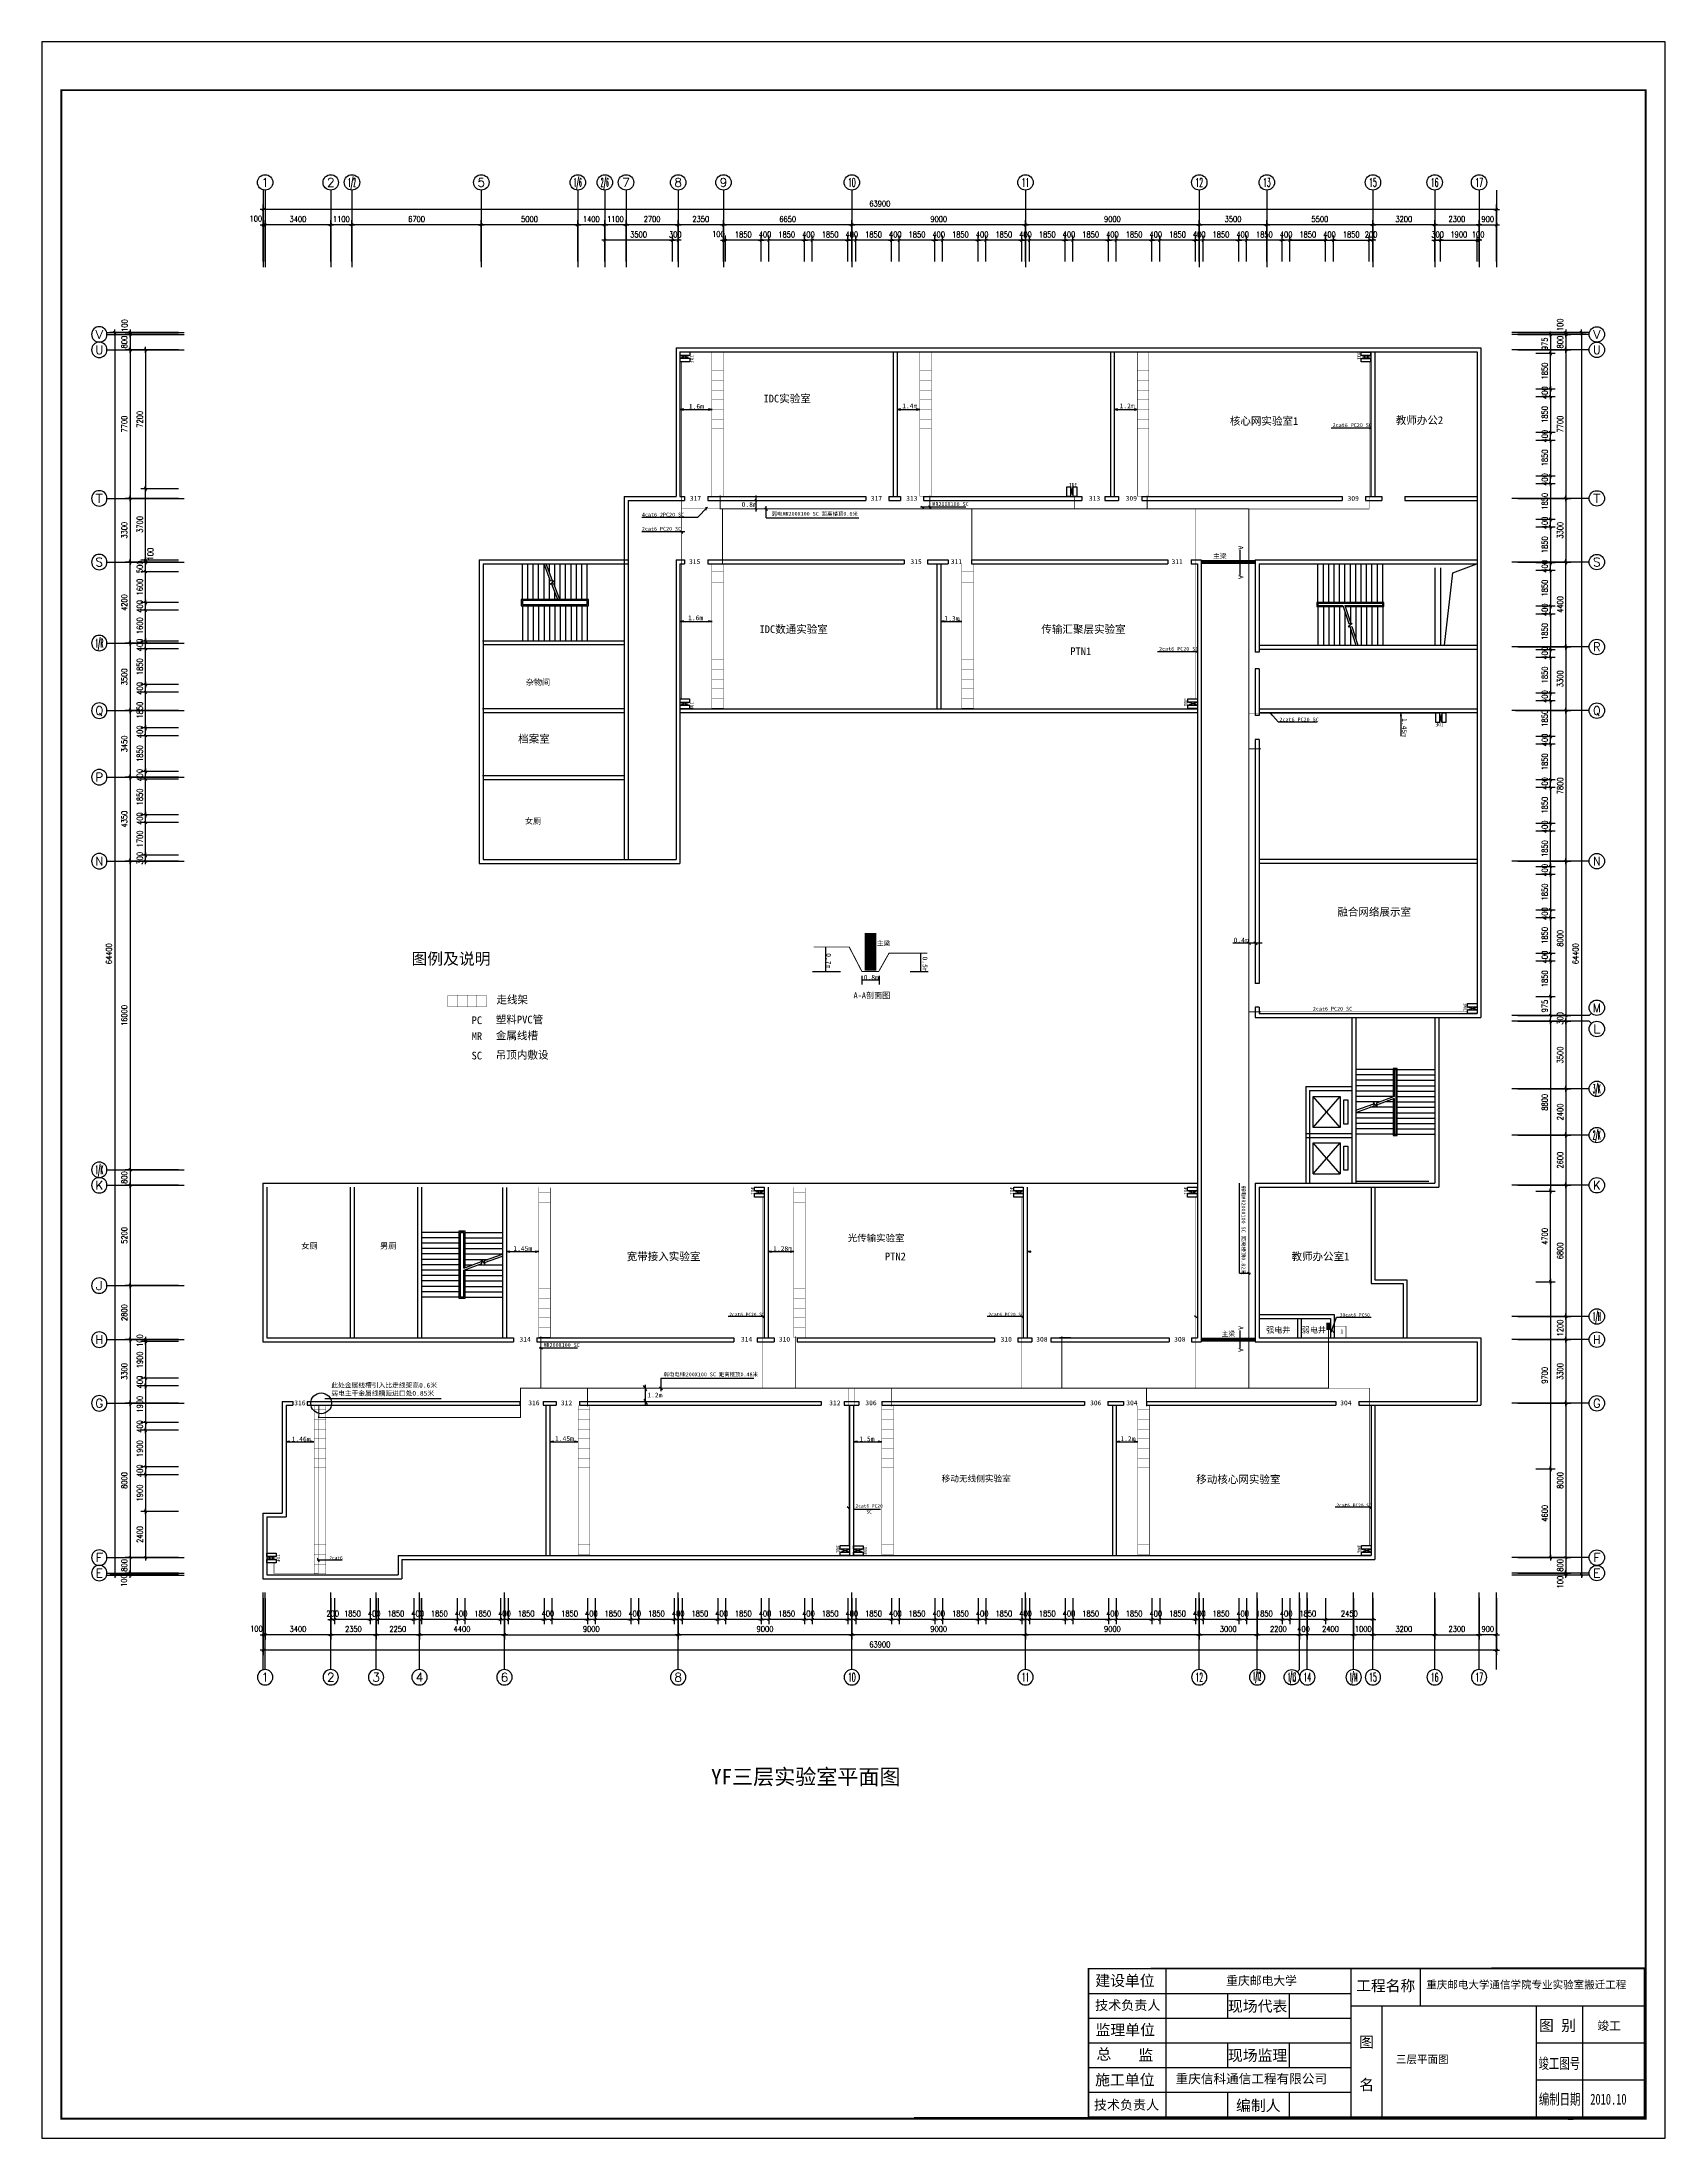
# Model space of a CAD drawing. Extents: x 582436 to 3945069, y 94128 to 248738.
# Drawn here: x 3860969 to 3945069, y 140096 to 248738 of the extents above; entities outside this region: 2.
import ezdxf
from ezdxf.enums import TextEntityAlignment as Align

# ---------------------------------------------------------------- set-up
doc = ezdxf.new("R2010")
doc.units = 0
doc.header["$LTSCALE"] = 1000
doc.header["$MEASUREMENT"] = 0
doc.linetypes.add('CONTINOUS', pattern=[0])
doc.layers.get('0').update_dxf_attribs({"linetype": 'CONTINUOUS'})
doc.layers.get('Defpoints').update_dxf_attribs({"linetype": 'CONTINUOUS'})
for name, color, linetype in [('1', 4, 'CONTINUOUS'), ('AXIS', 3, 'CONTINUOUS'), ('AXIS_TEXT', 7, 'CONTINUOUS'), ('DET4', 4, 'CONTINUOUS'), ('PUB_TITLE', 4, 'CONTINUOUS'), ('STAIR', 40, 'CONTINUOUS'), ('TEXT', 7, 'CONTINUOUS'), ('xxg', 6, 'CONTINUOUS'), ('xxx', 220, 'CONTINUOUS'), ('文字', 40, 'CONTINUOUS'), ('立面1', 4, 'CONTINUOUS')]:
    doc.layers.add(name, color=color, linetype=linetype)
doc.styles.add('-宋体', font='simsun.ttc', dxfattribs={"width": 0.8})
doc.styles.add('_HZTXT', font='txt.shx', dxfattribs={"width": 0.8, "bigfont": 'AllInOneBig.shx'})
doc.styles.add('COMPLEX', font='COMPLEX', dxfattribs={"bigfont": 'AllInOneBig.shx'})
doc.styles.add('DIM_FONT', font='SIMPLEX.shx', dxfattribs={"width": 0.8, "bigfont": 'AllInOneBig.shx'})
doc.styles.get("Standard").update_dxf_attribs({"font": 'GBENOR', "bigfont": 'AllInOneBig.shx'})
doc.styles.add('TSSD_REIN', font='txt.shx', dxfattribs={"width": 0.75, "bigfont": 'AllInOneBig.shx'})
doc.styles.add('WMF-宋体0', font='SimSun.ttf')
doc.dimstyles.new('AXIS', dxfattribs={"dimtxt": 300, "dimasz": 1, "dimexe": 250, "dimexo": 300, "dimgap": 150, "dimtad": 1, "dimdec": 0, "dimzin": 0, "dimdsep": 46, "dimtxsty": 'DIM_FONT', "dimblk": '_DIMX', "dimcen": 0.09, "dimse1": 1, "dimse2": 1, "dimclrt": 7, "dimadec": 0, "dimazin": 0, "dimtfac": 1, "dimtdec": 0, "dimtix": 1, "dimtmove": 2, "dimatfit": 3, "dimldrblk": '_DIMX', "dimfxl": 1, "dimtolj": 1, "dimtzin": 0, "dimarcsym": 0})
doc.dimstyles.new('dima', dxfattribs={"dimtxt": 300, "dimasz": 1, "dimexe": 250, "dimexo": 300, "dimgap": 150, "dimtad": 1, "dimdec": 0, "dimdsep": 46, "dimtxsty": 'DIM_FONT', "dimblk": '_DIMX', "dimblk1": '_DIMX', "dimblk2": '_DIMX', "dimcen": 1.25, "dimdle": 2, "dimse1": 1, "dimclrt": 7, "dimadec": 1, "dimazin": 0, "dimtfac": 1, "dimtdec": 0, "dimtix": 1, "dimtmove": 2, "dimatfit": 3, "dimldrblk": '_DIMX', "dimfxl": 1, "dimtolj": 1, "dimtzin": 0, "dimarcsym": 0})
doc.dimstyles.new('dimb', dxfattribs={"dimtxt": 300, "dimasz": 1, "dimexe": 250, "dimexo": 300, "dimgap": 150, "dimtad": 1, "dimdec": 0, "dimdsep": 46, "dimtxsty": 'DIM_FONT', "dimblk": '_DIMX', "dimblk1": '_DIMX', "dimblk2": '_DIMX', "dimcen": 1.25, "dimdle": 2, "dimse1": 1, "dimse2": 1, "dimclrt": 7, "dimadec": 1, "dimazin": 0, "dimtfac": 1, "dimtdec": 0, "dimtix": 1, "dimtmove": 2, "dimatfit": 3, "dimldrblk": '_DIMX', "dimfxl": 1, "dimtolj": 1, "dimtzin": 0, "dimarcsym": 0})
doc.dimstyles.new('dimn', dxfattribs={"dimtxt": 300, "dimasz": 1, "dimexe": 250, "dimexo": 300, "dimgap": 150, "dimtad": 1, "dimdec": 0, "dimdsep": 46, "dimtxsty": 'DIM_FONT', "dimblk": '_DIMX', "dimblk1": '_DIMX', "dimblk2": '_DIMX', "dimcen": 1.25, "dimdle": 2, "dimclrt": 7, "dimadec": 1, "dimazin": 0, "dimtfac": 1, "dimtdec": 0, "dimtix": 1, "dimtmove": 2, "dimatfit": 3, "dimldrblk": '_DIMX', "dimfxl": 1, "dimtolj": 1, "dimtzin": 0, "dimarcsym": 0})

# ---------------------------------------------------------------- blocks, each defined once
blk = doc.blocks.new('_axiso')
blk.add_circle((0, 0), 0.5)
at = {"layer": 'AXIS_TEXT', "style": 'COMPLEX', "width": 1.041667}
blk.add_attdef('A', text='', height=0.56, dxfattribs=at).set_placement((-0.25, -0.28), (0.25, -0.28), align=Align.FIT)
blk = doc.blocks.new('_DIMX')
blk.add_line((-150, 0), (150, 0))
at = {"const_width": 50}
blk.add_lwpolyline([(-70, -70), (70, 70)], dxfattribs=at)
blk = doc.blocks.new('*D48')
at = {"layer": 'AXIS', "color": 0, "lineweight": -2}
for p, q in [((3939933, 233581), (3939933, 233582)), ((3937433, 233580), (3940183, 233580)), ((3937433, 232780), (3940183, 232780)), ((3939933, 233580), (3939933, 232780)), ((3939933, 232779), (3939933, 232778))]:
    blk.add_line(p, q, dxfattribs=at)
at = {"layer": 'Defpoints', "color": 0}
for p in [(3937133, 233580), (3937133, 232780), (3939933, 232780)]:
    blk.add_point(p, dxfattribs=at)
at = {"layer": 'AXIS', "color": 0, "lineweight": -2}
for p, rotation in [((3939933, 233580), 270), ((3939933, 232780), 90)]:
    blk.add_blockref('_DIMX', p, dxfattribs=dict(at, rotation=rotation))
at = {"layer": 'AXIS', "color": 7, "insert": (3939633, 233180), "char_height": 300, "attachment_point": 5, "rotation": 90, "style": '_HZTXT'}
blk.add_mtext('\\A1;800', dxfattribs=at)
blk = doc.blocks.new('*D49')
at = {"layer": 'AXIS', "color": 0, "lineweight": -2}
for p, q in [((3937433, 232780), (3940183, 232780)), ((3939933, 232779), (3939933, 225081)), ((3937433, 225080), (3940183, 225080))]:
    blk.add_line(p, q, dxfattribs=at)
at = {"layer": 'Defpoints', "color": 0}
for p in [(3937133, 232780), (3937133, 225080), (3939933, 225080)]:
    blk.add_point(p, dxfattribs=at)
at = {"layer": 'AXIS', "color": 0, "lineweight": -2}
for p, rotation in [((3939933, 232780), 90), ((3939933, 225080), 270)]:
    blk.add_blockref('_DIMX', p, dxfattribs=dict(at, rotation=rotation))
at = {"layer": 'AXIS', "color": 7, "insert": (3939633, 228930), "char_height": 300, "attachment_point": 5, "rotation": 90, "style": '_HZTXT'}
blk.add_mtext('\\A1;7700', dxfattribs=at)
blk = doc.blocks.new('*D50')
at = {"layer": 'AXIS', "color": 0, "lineweight": -2}
for p, q in [((3937433, 225080), (3940183, 225080)), ((3939933, 225079), (3939933, 221781)), ((3937433, 221780), (3940183, 221780))]:
    blk.add_line(p, q, dxfattribs=at)
at = {"layer": 'Defpoints', "color": 0}
for p in [(3937133, 225080), (3937133, 221780), (3939933, 221780)]:
    blk.add_point(p, dxfattribs=at)
at = {"layer": 'AXIS', "color": 0, "lineweight": -2}
for p, rotation in [((3939933, 225080), 90), ((3939933, 221780), 270)]:
    blk.add_blockref('_DIMX', p, dxfattribs=dict(at, rotation=rotation))
at = {"layer": 'AXIS', "color": 7, "insert": (3939633, 223430), "char_height": 300, "attachment_point": 5, "rotation": 90, "style": '_HZTXT'}
blk.add_mtext('\\A1;3300', dxfattribs=at)
blk = doc.blocks.new('*D51')
at = {"layer": 'AXIS', "color": 0, "lineweight": -2}
for p, q in [((3937433, 217380), (3940183, 217380)), ((3939933, 217379), (3939933, 214081)), ((3937433, 214080), (3940183, 214080))]:
    blk.add_line(p, q, dxfattribs=at)
at = {"layer": 'Defpoints', "color": 0}
for p in [(3937133, 217380), (3937133, 214080), (3939933, 214080)]:
    blk.add_point(p, dxfattribs=at)
at = {"layer": 'AXIS', "color": 0, "lineweight": -2}
for p, rotation in [((3939933, 217380), 90), ((3939933, 214080), 270)]:
    blk.add_blockref('_DIMX', p, dxfattribs=dict(at, rotation=rotation))
at = {"layer": 'AXIS', "color": 7, "insert": (3939633, 215730), "char_height": 300, "attachment_point": 5, "rotation": 90, "style": '_HZTXT'}
blk.add_mtext('\\A1;3300', dxfattribs=at)
blk = doc.blocks.new('*D52')
at = {"layer": 'AXIS', "color": 0, "lineweight": -2}
for p, q in [((3937324, 214080), (3940183, 214080)), ((3939933, 214079), (3939933, 206281)), ((3937433, 206280), (3940183, 206280))]:
    blk.add_line(p, q, dxfattribs=at)
at = {"layer": 'Defpoints', "color": 0}
for p in [(3937024, 214080), (3937133, 206280), (3939933, 206280)]:
    blk.add_point(p, dxfattribs=at)
at = {"layer": 'AXIS', "color": 0, "lineweight": -2}
for p, rotation in [((3939933, 214080), 90), ((3939933, 206280), 270)]:
    blk.add_blockref('_DIMX', p, dxfattribs=dict(at, rotation=rotation))
at = {"layer": 'AXIS', "color": 7, "insert": (3939633, 210180), "char_height": 300, "attachment_point": 5, "rotation": 90, "style": '_HZTXT'}
blk.add_mtext('\\A1;7800', dxfattribs=at)
blk = doc.blocks.new('*D53')
at = {"layer": 'AXIS', "color": 0, "lineweight": -2}
for p, q in [((3937433, 206280), (3940183, 206280)), ((3939933, 206279), (3939933, 198281)), ((3937433, 198280), (3940183, 198280))]:
    blk.add_line(p, q, dxfattribs=at)
at = {"layer": 'Defpoints', "color": 0}
for p in [(3937133, 206280), (3937133, 198280), (3939933, 198280)]:
    blk.add_point(p, dxfattribs=at)
at = {"layer": 'AXIS', "color": 0, "lineweight": -2}
for p, rotation in [((3939933, 206280), 90), ((3939933, 198280), 270)]:
    blk.add_blockref('_DIMX', p, dxfattribs=dict(at, rotation=rotation))
at = {"layer": 'AXIS', "color": 7, "insert": (3939633, 202280), "char_height": 300, "attachment_point": 5, "rotation": 90, "style": '_HZTXT'}
blk.add_mtext('\\A1;8000', dxfattribs=at)
blk = doc.blocks.new('*D54')
at = {"layer": 'AXIS', "color": 0, "lineweight": -2}
for p, q in [((3937433, 198280), (3940183, 198280)), ((3937433, 197980), (3940183, 197980)), ((3939933, 198281), (3939933, 198282)), ((3939933, 198280), (3939933, 197980)), ((3939933, 197979), (3939933, 197978))]:
    blk.add_line(p, q, dxfattribs=at)
at = {"layer": 'Defpoints', "color": 0}
for p in [(3937133, 198280), (3937133, 197980), (3939933, 197980)]:
    blk.add_point(p, dxfattribs=at)
at = {"layer": 'AXIS', "color": 0, "lineweight": -2}
for p, rotation in [((3939933, 198280), 270), ((3939933, 197980), 90)]:
    blk.add_blockref('_DIMX', p, dxfattribs=dict(at, rotation=rotation))
at = {"layer": 'AXIS', "color": 7, "insert": (3939633, 198130), "char_height": 300, "attachment_point": 5, "rotation": 90, "style": '_HZTXT'}
blk.add_mtext('\\A1;300', dxfattribs=at)
blk = doc.blocks.new('*D55')
at = {"layer": 'AXIS', "color": 0, "lineweight": -2}
for p, q in [((3937433, 189480), (3940183, 189480)), ((3939933, 189479), (3939933, 182681)), ((3937433, 182680), (3940183, 182680))]:
    blk.add_line(p, q, dxfattribs=at)
at = {"layer": 'Defpoints', "color": 0}
for p in [(3937133, 189480), (3937133, 182680), (3939933, 182680)]:
    blk.add_point(p, dxfattribs=at)
at = {"layer": 'AXIS', "color": 0, "lineweight": -2}
for p, rotation in [((3939933, 189480), 90), ((3939933, 182680), 270)]:
    blk.add_blockref('_DIMX', p, dxfattribs=dict(at, rotation=rotation))
at = {"layer": 'AXIS', "color": 7, "insert": (3939633, 186080), "char_height": 300, "attachment_point": 5, "rotation": 90, "style": '_HZTXT'}
blk.add_mtext('\\A1;6800', dxfattribs=at)
blk = doc.blocks.new('*D56')
at = {"layer": 'AXIS', "color": 0, "lineweight": -2}
for p, q in [((3937433, 181480), (3940183, 181480)), ((3939933, 181479), (3939933, 178181)), ((3937433, 178180), (3940183, 178180))]:
    blk.add_line(p, q, dxfattribs=at)
at = {"layer": 'Defpoints', "color": 0}
for p in [(3937133, 181480), (3937133, 178180), (3939933, 178180)]:
    blk.add_point(p, dxfattribs=at)
at = {"layer": 'AXIS', "color": 0, "lineweight": -2}
for p, rotation in [((3939933, 181480), 90), ((3939933, 178180), 270)]:
    blk.add_blockref('_DIMX', p, dxfattribs=dict(at, rotation=rotation))
at = {"layer": 'AXIS', "color": 7, "insert": (3939633, 179830), "char_height": 300, "attachment_point": 5, "rotation": 90, "style": '_HZTXT'}
blk.add_mtext('\\A1;3300', dxfattribs=at)
blk = doc.blocks.new('*D57')
at = {"layer": 'AXIS', "color": 0, "lineweight": -2}
for p, q in [((3937433, 178180), (3940183, 178180)), ((3939933, 178179), (3939933, 170181)), ((3937433, 170180), (3940183, 170180))]:
    blk.add_line(p, q, dxfattribs=at)
at = {"layer": 'Defpoints', "color": 0}
for p in [(3937133, 178180), (3937133, 170180), (3939933, 170180)]:
    blk.add_point(p, dxfattribs=at)
at = {"layer": 'AXIS', "color": 0, "lineweight": -2}
for p, rotation in [((3939933, 178180), 90), ((3939933, 170180), 270)]:
    blk.add_blockref('_DIMX', p, dxfattribs=dict(at, rotation=rotation))
at = {"layer": 'AXIS', "color": 7, "insert": (3939633, 174180), "char_height": 300, "attachment_point": 5, "rotation": 90, "style": '_HZTXT'}
blk.add_mtext('\\A1;8000', dxfattribs=at)
blk = doc.blocks.new('*D58')
at = {"layer": 'AXIS', "color": 0, "lineweight": -2}
for p, q in [((3937433, 170180), (3940183, 170180)), ((3939933, 170181), (3939933, 170182)), ((3939933, 170180), (3939933, 169380)), ((3937433, 169380), (3940183, 169380)), ((3939933, 169379), (3939933, 169378))]:
    blk.add_line(p, q, dxfattribs=at)
at = {"layer": 'Defpoints', "color": 0}
for p in [(3937133, 170180), (3937133, 169380), (3939933, 169380)]:
    blk.add_point(p, dxfattribs=at)
at = {"layer": 'AXIS', "color": 0, "lineweight": -2}
for p, rotation in [((3939933, 170180), 270), ((3939933, 169380), 90)]:
    blk.add_blockref('_DIMX', p, dxfattribs=dict(at, rotation=rotation))
at = {"layer": 'AXIS', "color": 7, "insert": (3939633, 169780), "char_height": 300, "attachment_point": 5, "rotation": 90, "style": '_HZTXT'}
blk.add_mtext('\\A1;800', dxfattribs=at)
blk = doc.blocks.new('*D59')
at = {"layer": 'AXIS', "color": 0, "lineweight": -2}
for p, q in [((3937433, 169380), (3940183, 169380)), ((3937433, 169280), (3940183, 169280)), ((3939933, 169381), (3939933, 169382)), ((3939933, 169380), (3939933, 169280)), ((3939933, 169279), (3939933, 169278))]:
    blk.add_line(p, q, dxfattribs=at)
at = {"layer": 'Defpoints', "color": 0}
for p in [(3937133, 169380), (3937133, 169280), (3939933, 169280)]:
    blk.add_point(p, dxfattribs=at)
at = {"layer": 'AXIS', "color": 0, "lineweight": -2}
for p, rotation in [((3939933, 169380), 270), ((3939933, 169280), 90)]:
    blk.add_blockref('_DIMX', p, dxfattribs=dict(at, rotation=rotation))
at = {"layer": 'AXIS', "color": 7, "insert": (3939635, 168913), "char_height": 300, "attachment_point": 5, "rotation": 90, "style": '_HZTXT'}
blk.add_mtext('\\A1;100', dxfattribs=at)
blk = doc.blocks.new('*D60')
at = {"layer": 'AXIS', "color": 0, "lineweight": -2}
for p, q in [((3937433, 233680), (3940983, 233680)), ((3940733, 233679), (3940733, 169281)), ((3937433, 169280), (3940983, 169280))]:
    blk.add_line(p, q, dxfattribs=at)
at = {"layer": 'Defpoints', "color": 0}
for p in [(3937133, 233680), (3937133, 169280), (3940733, 169280)]:
    blk.add_point(p, dxfattribs=at)
at = {"layer": 'AXIS', "color": 0, "lineweight": -2}
for p, rotation in [((3940733, 233680), 90), ((3940733, 169280), 270)]:
    blk.add_blockref('_DIMX', p, dxfattribs=dict(at, rotation=rotation))
at = {"layer": 'AXIS', "color": 7, "insert": (3940433, 201480), "char_height": 300, "attachment_point": 5, "rotation": 90, "style": '_HZTXT'}
blk.add_mtext('\\A1;64400', dxfattribs=at)
blk = doc.blocks.new('*D61')
at = {"layer": 'AXIS', "color": 0, "lineweight": -2}
for p, q in [((3865539, 233581), (3865539, 233582)), ((3868039, 233580), (3865289, 233580)), ((3868039, 232780), (3865289, 232780)), ((3865539, 233580), (3865539, 232780)), ((3865539, 232779), (3865539, 232778))]:
    blk.add_line(p, q, dxfattribs=at)
at = {"layer": 'Defpoints', "color": 0}
for p in [(3865539, 232780), (3868339, 233580), (3868339, 232780)]:
    blk.add_point(p, dxfattribs=at)
at = {"layer": 'AXIS', "color": 0, "lineweight": -2}
for p, rotation in [((3865539, 233580), 270), ((3865539, 232780), 90)]:
    blk.add_blockref('_DIMX', p, dxfattribs=dict(at, rotation=rotation))
at = {"layer": 'AXIS', "color": 7, "insert": (3865239, 233180), "char_height": 300, "attachment_point": 5, "rotation": 90, "style": '_HZTXT'}
blk.add_mtext('\\A1;800', dxfattribs=at)
blk = doc.blocks.new('*D62')
at = {"layer": 'AXIS', "color": 0, "lineweight": -2}
for p, q in [((3868039, 232780), (3865289, 232780)), ((3865539, 232779), (3865539, 225081)), ((3868039, 225080), (3865289, 225080))]:
    blk.add_line(p, q, dxfattribs=at)
at = {"layer": 'Defpoints', "color": 0}
for p in [(3868339, 232780), (3865539, 225080), (3868339, 225080)]:
    blk.add_point(p, dxfattribs=at)
at = {"layer": 'AXIS', "color": 0, "lineweight": -2}
for p, rotation in [((3865539, 232780), 90), ((3865539, 225080), 270)]:
    blk.add_blockref('_DIMX', p, dxfattribs=dict(at, rotation=rotation))
at = {"layer": 'AXIS', "color": 7, "insert": (3865239, 228930), "char_height": 300, "attachment_point": 5, "rotation": 90, "style": '_HZTXT'}
blk.add_mtext('\\A1;7700', dxfattribs=at)
blk = doc.blocks.new('*D63')
at = {"layer": 'AXIS', "color": 0, "lineweight": -2}
for p, q in [((3868039, 225080), (3865289, 225080)), ((3865539, 225079), (3865539, 221781)), ((3868039, 221780), (3865289, 221780))]:
    blk.add_line(p, q, dxfattribs=at)
at = {"layer": 'Defpoints', "color": 0}
for p in [(3868339, 225080), (3865539, 221780), (3868339, 221780)]:
    blk.add_point(p, dxfattribs=at)
at = {"layer": 'AXIS', "color": 0, "lineweight": -2}
for p, rotation in [((3865539, 225080), 90), ((3865539, 221780), 270)]:
    blk.add_blockref('_DIMX', p, dxfattribs=dict(at, rotation=rotation))
at = {"layer": 'AXIS', "color": 7, "insert": (3865239, 223430), "char_height": 300, "attachment_point": 5, "rotation": 90, "style": '_HZTXT'}
blk.add_mtext('\\A1;3300', dxfattribs=at)
blk = doc.blocks.new('*D64')
at = {"layer": 'AXIS', "color": 0, "lineweight": -2}
for p, q in [((3868039, 217580), (3865289, 217580)), ((3865539, 217579), (3865539, 214081)), ((3868039, 214080), (3865289, 214080))]:
    blk.add_line(p, q, dxfattribs=at)
at = {"layer": 'Defpoints', "color": 0}
for p in [(3868339, 217580), (3865539, 214080), (3868339, 214080)]:
    blk.add_point(p, dxfattribs=at)
at = {"layer": 'AXIS', "color": 0, "lineweight": -2}
for p, rotation in [((3865539, 217580), 90), ((3865539, 214080), 270)]:
    blk.add_blockref('_DIMX', p, dxfattribs=dict(at, rotation=rotation))
at = {"layer": 'AXIS', "color": 7, "insert": (3865239, 215830), "char_height": 300, "attachment_point": 5, "rotation": 90, "style": '_HZTXT'}
blk.add_mtext('\\A1;3500', dxfattribs=at)
blk = doc.blocks.new('*D65')
at = {"layer": 'AXIS', "color": 0, "lineweight": -2}
for p, q in [((3868039, 214080), (3865289, 214080)), ((3865539, 214079), (3865539, 210631)), ((3868039, 210630), (3865289, 210630))]:
    blk.add_line(p, q, dxfattribs=at)
at = {"layer": 'Defpoints', "color": 0}
for p in [(3868339, 214080), (3865539, 210630), (3868339, 210630)]:
    blk.add_point(p, dxfattribs=at)
at = {"layer": 'AXIS', "color": 0, "lineweight": -2}
for p, rotation in [((3865539, 214080), 90), ((3865539, 210630), 270)]:
    blk.add_blockref('_DIMX', p, dxfattribs=dict(at, rotation=rotation))
at = {"layer": 'AXIS', "color": 7, "insert": (3865239, 212355), "char_height": 300, "attachment_point": 5, "rotation": 90, "style": '_HZTXT'}
blk.add_mtext('\\A1;3450', dxfattribs=at)
blk = doc.blocks.new('*D66')
at = {"layer": 'AXIS', "color": 0, "lineweight": -2}
for p, q in [((3868039, 210630), (3865289, 210630)), ((3865539, 210629), (3865539, 206281)), ((3868039, 206280), (3865289, 206280))]:
    blk.add_line(p, q, dxfattribs=at)
at = {"layer": 'Defpoints', "color": 0}
for p in [(3868339, 210630), (3865539, 206280), (3868339, 206280)]:
    blk.add_point(p, dxfattribs=at)
at = {"layer": 'AXIS', "color": 0, "lineweight": -2}
for p, rotation in [((3865539, 210630), 90), ((3865539, 206280), 270)]:
    blk.add_blockref('_DIMX', p, dxfattribs=dict(at, rotation=rotation))
at = {"layer": 'AXIS', "color": 7, "insert": (3865239, 208455), "char_height": 300, "attachment_point": 5, "rotation": 90, "style": '_HZTXT'}
blk.add_mtext('\\A1;4350', dxfattribs=at)
blk = doc.blocks.new('*D67')
at = {"layer": 'AXIS', "color": 0, "lineweight": -2}
for p, q in [((3868039, 206280), (3865289, 206280)), ((3865539, 206279), (3865539, 190281)), ((3868039, 190280), (3865289, 190280))]:
    blk.add_line(p, q, dxfattribs=at)
at = {"layer": 'Defpoints', "color": 0}
for p in [(3868339, 206280), (3865539, 190280), (3868339, 190280)]:
    blk.add_point(p, dxfattribs=at)
at = {"layer": 'AXIS', "color": 0, "lineweight": -2}
for p, rotation in [((3865539, 206280), 90), ((3865539, 190280), 270)]:
    blk.add_blockref('_DIMX', p, dxfattribs=dict(at, rotation=rotation))
at = {"layer": 'AXIS', "color": 7, "insert": (3865239, 198280), "char_height": 300, "attachment_point": 5, "rotation": 90, "style": '_HZTXT'}
blk.add_mtext('\\A1;16000', dxfattribs=at)
blk = doc.blocks.new('*D68')
at = {"layer": 'AXIS', "color": 0, "lineweight": -2}
for p, q in [((3868039, 189480), (3865289, 189480)), ((3865539, 189479), (3865539, 184281)), ((3868039, 184280), (3865289, 184280))]:
    blk.add_line(p, q, dxfattribs=at)
at = {"layer": 'Defpoints', "color": 0}
for p in [(3868339, 189480), (3865539, 184280), (3868339, 184280)]:
    blk.add_point(p, dxfattribs=at)
at = {"layer": 'AXIS', "color": 0, "lineweight": -2}
for p, rotation in [((3865539, 189480), 90), ((3865539, 184280), 270)]:
    blk.add_blockref('_DIMX', p, dxfattribs=dict(at, rotation=rotation))
at = {"layer": 'AXIS', "color": 7, "insert": (3865239, 186880), "char_height": 300, "attachment_point": 5, "rotation": 90, "style": '_HZTXT'}
blk.add_mtext('\\A1;5200', dxfattribs=at)
blk = doc.blocks.new('*D69')
at = {"layer": 'AXIS', "color": 0, "lineweight": -2}
for p, q in [((3868039, 184280), (3865289, 184280)), ((3865539, 184279), (3865539, 181481)), ((3868039, 181480), (3865289, 181480))]:
    blk.add_line(p, q, dxfattribs=at)
at = {"layer": 'Defpoints', "color": 0}
for p in [(3868339, 184280), (3865539, 181480), (3868339, 181480)]:
    blk.add_point(p, dxfattribs=at)
at = {"layer": 'AXIS', "color": 0, "lineweight": -2}
for p, rotation in [((3865539, 184280), 90), ((3865539, 181480), 270)]:
    blk.add_blockref('_DIMX', p, dxfattribs=dict(at, rotation=rotation))
at = {"layer": 'AXIS', "color": 7, "insert": (3865239, 182880), "char_height": 300, "attachment_point": 5, "rotation": 90, "style": '_HZTXT'}
blk.add_mtext('\\A1;2800', dxfattribs=at)
blk = doc.blocks.new('*D70')
at = {"layer": 'AXIS', "color": 0, "lineweight": -2}
for p, q in [((3868039, 181480), (3865289, 181480)), ((3865539, 181479), (3865539, 178181)), ((3868039, 178180), (3865289, 178180))]:
    blk.add_line(p, q, dxfattribs=at)
at = {"layer": 'Defpoints', "color": 0}
for p in [(3868339, 181480), (3865539, 178180), (3868339, 178180)]:
    blk.add_point(p, dxfattribs=at)
at = {"layer": 'AXIS', "color": 0, "lineweight": -2}
for p, rotation in [((3865539, 181480), 90), ((3865539, 178180), 270)]:
    blk.add_blockref('_DIMX', p, dxfattribs=dict(at, rotation=rotation))
at = {"layer": 'AXIS', "color": 7, "insert": (3865239, 179830), "char_height": 300, "attachment_point": 5, "rotation": 90, "style": '_HZTXT'}
blk.add_mtext('\\A1;3300', dxfattribs=at)
blk = doc.blocks.new('*D71')
at = {"layer": 'AXIS', "color": 0, "lineweight": -2}
for p, q in [((3868039, 178180), (3865289, 178180)), ((3865539, 178179), (3865539, 170181)), ((3868039, 170180), (3865289, 170180))]:
    blk.add_line(p, q, dxfattribs=at)
at = {"layer": 'Defpoints', "color": 0}
for p in [(3868339, 178180), (3865539, 170180), (3868339, 170180)]:
    blk.add_point(p, dxfattribs=at)
at = {"layer": 'AXIS', "color": 0, "lineweight": -2}
for p, rotation in [((3865539, 178180), 90), ((3865539, 170180), 270)]:
    blk.add_blockref('_DIMX', p, dxfattribs=dict(at, rotation=rotation))
at = {"layer": 'AXIS', "color": 7, "insert": (3865239, 174180), "char_height": 300, "attachment_point": 5, "rotation": 90, "style": '_HZTXT'}
blk.add_mtext('\\A1;8000', dxfattribs=at)
blk = doc.blocks.new('*D72')
at = {"layer": 'AXIS', "color": 0, "lineweight": -2}
for p, q in [((3868039, 170180), (3865289, 170180)), ((3865539, 170181), (3865539, 170182)), ((3865539, 170180), (3865539, 169380)), ((3868039, 169380), (3865289, 169380)), ((3865539, 169379), (3865539, 169378))]:
    blk.add_line(p, q, dxfattribs=at)
at = {"layer": 'Defpoints', "color": 0}
for p in [(3868339, 170180), (3865539, 169380), (3868339, 169380)]:
    blk.add_point(p, dxfattribs=at)
at = {"layer": 'AXIS', "color": 0, "lineweight": -2}
for p, rotation in [((3865539, 170180), 270), ((3865539, 169380), 90)]:
    blk.add_blockref('_DIMX', p, dxfattribs=dict(at, rotation=rotation))
at = {"layer": 'AXIS', "color": 7, "insert": (3865239, 169780), "char_height": 300, "attachment_point": 5, "rotation": 90, "style": '_HZTXT'}
blk.add_mtext('\\A1;800', dxfattribs=at)
blk = doc.blocks.new('*D73')
at = {"layer": 'AXIS', "color": 0, "lineweight": -2}
for p, q in [((3868039, 233680), (3864489, 233680)), ((3864739, 233679), (3864739, 169281)), ((3868039, 169280), (3864489, 169280))]:
    blk.add_line(p, q, dxfattribs=at)
at = {"layer": 'Defpoints', "color": 0}
for p in [(3868339, 233680), (3864739, 169280), (3868339, 169280)]:
    blk.add_point(p, dxfattribs=at)
at = {"layer": 'AXIS', "color": 0, "lineweight": -2}
for p, rotation in [((3864739, 233680), 90), ((3864739, 169280), 270)]:
    blk.add_blockref('_DIMX', p, dxfattribs=dict(at, rotation=rotation))
at = {"layer": 'AXIS', "color": 7, "insert": (3864439, 201480), "char_height": 300, "attachment_point": 5, "rotation": 90, "style": '_HZTXT'}
blk.add_mtext('\\A1;64400', dxfattribs=at)
blk = doc.blocks.new('*D74')
at = {"layer": 'AXIS', "color": 0, "lineweight": -2}
for p, q in [((3868039, 221780), (3865289, 221780)), ((3865539, 217581), (3865539, 221779)), ((3868039, 217580), (3865289, 217580))]:
    blk.add_line(p, q, dxfattribs=at)
at = {"layer": 'Defpoints', "color": 0}
for p in [(3865539, 221780), (3868339, 221780), (3868339, 217580)]:
    blk.add_point(p, dxfattribs=at)
at = {"layer": 'AXIS', "color": 0, "lineweight": -2}
for p, rotation in [((3865539, 221780), 90), ((3865539, 217580), 270)]:
    blk.add_blockref('_DIMX', p, dxfattribs=dict(at, rotation=rotation))
at = {"layer": 'AXIS', "color": 7, "insert": (3865239, 219680), "char_height": 300, "attachment_point": 5, "rotation": 90, "style": '_HZTXT'}
blk.add_mtext('\\A1;4200', dxfattribs=at)
blk = doc.blocks.new('*D75')
at = {"layer": 'AXIS', "color": 0, "lineweight": -2}
for p, q in [((3937433, 182680), (3940183, 182680)), ((3939933, 182679), (3939933, 181481)), ((3937433, 181480), (3940183, 181480))]:
    blk.add_line(p, q, dxfattribs=at)
at = {"layer": 'Defpoints', "color": 0}
for p in [(3937133, 182680), (3937133, 181480), (3939933, 181480)]:
    blk.add_point(p, dxfattribs=at)
at = {"layer": 'AXIS', "color": 0, "lineweight": -2}
for p, rotation in [((3939933, 182680), 90), ((3939933, 181480), 270)]:
    blk.add_blockref('_DIMX', p, dxfattribs=dict(at, rotation=rotation))
at = {"layer": 'AXIS', "color": 7, "insert": (3939633, 182080), "char_height": 300, "attachment_point": 5, "rotation": 90, "style": '_HZTXT'}
blk.add_mtext('\\A1;1200', dxfattribs=at)
blk = doc.blocks.new('*D76')
at = {"layer": 'AXIS', "color": 0, "lineweight": -2}
for p, q in [((3929933, 237356), (3929933, 239506)), ((3933132, 239256), (3929934, 239256)), ((3933133, 237356), (3933133, 239506))]:
    blk.add_line(p, q, dxfattribs=at)
at = {"layer": 'Defpoints', "color": 0}
for p in [(3929933, 239256), (3929933, 237056), (3933133, 237056)]:
    blk.add_point(p, dxfattribs=at)
at = {"layer": 'AXIS', "color": 0, "lineweight": -2, "rotation": 180}
blk.add_blockref('_DIMX', (3929933, 239256), dxfattribs=at)
at = {"layer": 'AXIS', "color": 0, "lineweight": -2}
blk.add_blockref('_DIMX', (3933133, 239256), dxfattribs=at)
at = {"layer": 'AXIS', "color": 7, "insert": (3931533, 239556), "char_height": 300, "attachment_point": 5, "style": '_HZTXT'}
blk.add_mtext('\\A1;3200', dxfattribs=at)
blk = doc.blocks.new('*D77')
at = {"layer": 'AXIS', "color": 0, "lineweight": -2}
for p, q in [((3924433, 237356), (3924433, 239506)), ((3929932, 239256), (3924434, 239256)), ((3929933, 237356), (3929933, 239506))]:
    blk.add_line(p, q, dxfattribs=at)
at = {"layer": 'Defpoints', "color": 0}
for p in [(3924433, 239256), (3924433, 237056), (3929933, 237056)]:
    blk.add_point(p, dxfattribs=at)
at = {"layer": 'AXIS', "color": 0, "lineweight": -2, "rotation": 180}
blk.add_blockref('_DIMX', (3924433, 239256), dxfattribs=at)
at = {"layer": 'AXIS', "color": 0, "lineweight": -2}
blk.add_blockref('_DIMX', (3929933, 239256), dxfattribs=at)
at = {"layer": 'AXIS', "color": 7, "insert": (3927183, 239556), "char_height": 300, "attachment_point": 5, "style": '_HZTXT'}
blk.add_mtext('\\A1;5500', dxfattribs=at)
blk = doc.blocks.new('*D78')
at = {"layer": 'AXIS', "color": 0, "lineweight": -2}
for p, q in [((3911933, 237356), (3911933, 239506)), ((3920932, 239256), (3911934, 239256)), ((3920933, 237356), (3920933, 239506))]:
    blk.add_line(p, q, dxfattribs=at)
at = {"layer": 'Defpoints', "color": 0}
for p in [(3911933, 239256), (3911933, 237056), (3920933, 237056)]:
    blk.add_point(p, dxfattribs=at)
at = {"layer": 'AXIS', "color": 0, "lineweight": -2, "rotation": 180}
blk.add_blockref('_DIMX', (3911933, 239256), dxfattribs=at)
at = {"layer": 'AXIS', "color": 0, "lineweight": -2}
blk.add_blockref('_DIMX', (3920933, 239256), dxfattribs=at)
at = {"layer": 'AXIS', "color": 7, "insert": (3916433, 239556), "char_height": 300, "attachment_point": 5, "style": '_HZTXT'}
blk.add_mtext('\\A1;9000', dxfattribs=at)
blk = doc.blocks.new('*D79')
at = {"layer": 'AXIS', "color": 0, "lineweight": -2}
for p, q in [((3902933, 237356), (3902933, 239506)), ((3911932, 239256), (3902934, 239256)), ((3911933, 237356), (3911933, 239506))]:
    blk.add_line(p, q, dxfattribs=at)
at = {"layer": 'Defpoints', "color": 0}
for p in [(3902933, 239256), (3902933, 237056), (3911933, 237056)]:
    blk.add_point(p, dxfattribs=at)
at = {"layer": 'AXIS', "color": 0, "lineweight": -2, "rotation": 180}
blk.add_blockref('_DIMX', (3902933, 239256), dxfattribs=at)
at = {"layer": 'AXIS', "color": 0, "lineweight": -2}
blk.add_blockref('_DIMX', (3911933, 239256), dxfattribs=at)
at = {"layer": 'AXIS', "color": 7, "insert": (3907433, 239556), "char_height": 300, "attachment_point": 5, "style": '_HZTXT'}
blk.add_mtext('\\A1;9000', dxfattribs=at)
blk = doc.blocks.new('*D80')
at = {"layer": 'AXIS', "color": 0, "lineweight": -2}
for p, q in [((3896283, 237356), (3896283, 239506)), ((3902932, 239256), (3896284, 239256)), ((3902933, 237356), (3902933, 239506))]:
    blk.add_line(p, q, dxfattribs=at)
at = {"layer": 'Defpoints', "color": 0}
for p in [(3896283, 239256), (3896283, 237056), (3902933, 237056)]:
    blk.add_point(p, dxfattribs=at)
at = {"layer": 'AXIS', "color": 0, "lineweight": -2, "rotation": 180}
blk.add_blockref('_DIMX', (3896283, 239256), dxfattribs=at)
at = {"layer": 'AXIS', "color": 0, "lineweight": -2}
blk.add_blockref('_DIMX', (3902933, 239256), dxfattribs=at)
at = {"layer": 'AXIS', "color": 7, "insert": (3899608, 239556), "char_height": 300, "attachment_point": 5, "style": '_HZTXT'}
blk.add_mtext('\\A1;6650', dxfattribs=at)
blk = doc.blocks.new('*D81')
at = {"layer": 'AXIS', "color": 0, "lineweight": -2}
for p, q in [((3891233, 237356), (3891233, 239506)), ((3893932, 239256), (3891234, 239256)), ((3893933, 237356), (3893933, 239506))]:
    blk.add_line(p, q, dxfattribs=at)
at = {"layer": 'Defpoints', "color": 0}
for p in [(3891233, 239256), (3891233, 237056), (3893933, 237056)]:
    blk.add_point(p, dxfattribs=at)
at = {"layer": 'AXIS', "color": 0, "lineweight": -2, "rotation": 180}
blk.add_blockref('_DIMX', (3891233, 239256), dxfattribs=at)
at = {"layer": 'AXIS', "color": 0, "lineweight": -2}
blk.add_blockref('_DIMX', (3893933, 239256), dxfattribs=at)
at = {"layer": 'AXIS', "color": 7, "insert": (3892583, 239556), "char_height": 300, "attachment_point": 5, "style": '_HZTXT'}
blk.add_mtext('\\A1;2700', dxfattribs=at)
blk = doc.blocks.new('*D82')
at = {"layer": 'AXIS', "color": 0, "lineweight": -2}
for p, q in [((3890133, 237356), (3890133, 239506)), ((3891232, 239256), (3890134, 239256)), ((3891233, 237356), (3891233, 239506))]:
    blk.add_line(p, q, dxfattribs=at)
at = {"layer": 'Defpoints', "color": 0}
for p in [(3890133, 239256), (3890133, 237056), (3891233, 237056)]:
    blk.add_point(p, dxfattribs=at)
at = {"layer": 'AXIS', "color": 0, "lineweight": -2, "rotation": 180}
blk.add_blockref('_DIMX', (3890133, 239256), dxfattribs=at)
at = {"layer": 'AXIS', "color": 0, "lineweight": -2}
blk.add_blockref('_DIMX', (3891233, 239256), dxfattribs=at)
at = {"layer": 'AXIS', "color": 7, "insert": (3890683, 239556), "char_height": 300, "attachment_point": 5, "style": '_HZTXT'}
blk.add_mtext('\\A1;1100', dxfattribs=at)
blk = doc.blocks.new('*D83')
at = {"layer": 'AXIS', "color": 0, "lineweight": -2}
for p, q in [((3877033, 237356), (3877033, 239506)), ((3883732, 239256), (3877034, 239256)), ((3883733, 237356), (3883733, 239506))]:
    blk.add_line(p, q, dxfattribs=at)
at = {"layer": 'Defpoints', "color": 0}
for p in [(3877033, 239256), (3877033, 237056), (3883733, 237056)]:
    blk.add_point(p, dxfattribs=at)
at = {"layer": 'AXIS', "color": 0, "lineweight": -2, "rotation": 180}
blk.add_blockref('_DIMX', (3877033, 239256), dxfattribs=at)
at = {"layer": 'AXIS', "color": 0, "lineweight": -2}
blk.add_blockref('_DIMX', (3883733, 239256), dxfattribs=at)
at = {"layer": 'AXIS', "color": 7, "insert": (3880383, 239556), "char_height": 300, "attachment_point": 5, "style": '_HZTXT'}
blk.add_mtext('\\A1;6700', dxfattribs=at)
blk = doc.blocks.new('*D84')
at = {"layer": 'AXIS', "color": 0, "lineweight": -2}
for p, q in [((3872533, 237356), (3872533, 239506)), ((3875932, 239256), (3872534, 239256)), ((3875933, 237356), (3875933, 239506))]:
    blk.add_line(p, q, dxfattribs=at)
at = {"layer": 'Defpoints', "color": 0}
for p in [(3872533, 239256), (3872533, 237056), (3875933, 237056)]:
    blk.add_point(p, dxfattribs=at)
at = {"layer": 'AXIS', "color": 0, "lineweight": -2, "rotation": 180}
blk.add_blockref('_DIMX', (3872533, 239256), dxfattribs=at)
at = {"layer": 'AXIS', "color": 0, "lineweight": -2}
blk.add_blockref('_DIMX', (3875933, 239256), dxfattribs=at)
at = {"layer": 'AXIS', "color": 7, "insert": (3874233, 239556), "char_height": 300, "attachment_point": 5, "style": '_HZTXT'}
blk.add_mtext('\\A1;3400', dxfattribs=at)
blk = doc.blocks.new('*D85')
at = {"layer": 'AXIS', "color": 0, "lineweight": -2}
for p, q in [((3872433, 237356), (3872433, 240306)), ((3936333, 237356), (3936333, 240306)), ((3936332, 240056), (3872434, 240056))]:
    blk.add_line(p, q, dxfattribs=at)
at = {"layer": 'Defpoints', "color": 0}
for p in [(3872433, 240056), (3872433, 237056), (3936333, 237056)]:
    blk.add_point(p, dxfattribs=at)
at = {"layer": 'AXIS', "color": 0, "lineweight": -2, "rotation": 180}
blk.add_blockref('_DIMX', (3872433, 240056), dxfattribs=at)
at = {"layer": 'AXIS', "color": 0, "lineweight": -2}
blk.add_blockref('_DIMX', (3936333, 240056), dxfattribs=at)
at = {"layer": 'AXIS', "color": 7, "insert": (3904383, 240356), "char_height": 300, "attachment_point": 5, "style": '_HZTXT'}
blk.add_mtext('\\A1;63900', dxfattribs=at)
blk = doc.blocks.new('*D86')
at = {"layer": 'AXIS', "color": 0, "lineweight": -2}
for p, q in [((3893933, 237356), (3893933, 239506)), ((3896282, 239256), (3893934, 239256)), ((3896283, 237356), (3896283, 239506))]:
    blk.add_line(p, q, dxfattribs=at)
at = {"layer": 'Defpoints', "color": 0}
for p in [(3893933, 239256), (3893933, 237056), (3896283, 237056)]:
    blk.add_point(p, dxfattribs=at)
at = {"layer": 'AXIS', "color": 0, "lineweight": -2, "rotation": 180}
blk.add_blockref('_DIMX', (3893933, 239256), dxfattribs=at)
at = {"layer": 'AXIS', "color": 0, "lineweight": -2}
blk.add_blockref('_DIMX', (3896283, 239256), dxfattribs=at)
at = {"layer": 'AXIS', "color": 7, "insert": (3895108, 239556), "char_height": 300, "attachment_point": 5, "style": '_HZTXT'}
blk.add_mtext('\\A1;2350', dxfattribs=at)
blk = doc.blocks.new('*D87')
at = {"layer": 'AXIS', "color": 0, "lineweight": -2}
for p, q in [((3875933, 237356), (3875933, 239506)), ((3877032, 239256), (3875934, 239256)), ((3877033, 237356), (3877033, 239506))]:
    blk.add_line(p, q, dxfattribs=at)
at = {"layer": 'Defpoints', "color": 0}
for p in [(3875933, 239256), (3875933, 237056), (3877033, 237056)]:
    blk.add_point(p, dxfattribs=at)
at = {"layer": 'AXIS', "color": 0, "lineweight": -2, "rotation": 180}
blk.add_blockref('_DIMX', (3875933, 239256), dxfattribs=at)
at = {"layer": 'AXIS', "color": 0, "lineweight": -2}
blk.add_blockref('_DIMX', (3877033, 239256), dxfattribs=at)
at = {"layer": 'AXIS', "color": 7, "insert": (3876483, 239556), "char_height": 300, "attachment_point": 5, "style": '_HZTXT'}
blk.add_mtext('\\A1;1100', dxfattribs=at)
blk = doc.blocks.new('*D88')
at = {"layer": 'AXIS', "color": 0, "lineweight": -2}
for p, q in [((3888733, 237356), (3888733, 239506)), ((3890132, 239256), (3888734, 239256)), ((3890133, 237356), (3890133, 239506))]:
    blk.add_line(p, q, dxfattribs=at)
at = {"layer": 'Defpoints', "color": 0}
for p in [(3888733, 239256), (3888733, 237056), (3890133, 237056)]:
    blk.add_point(p, dxfattribs=at)
at = {"layer": 'AXIS', "color": 0, "lineweight": -2, "rotation": 180}
blk.add_blockref('_DIMX', (3888733, 239256), dxfattribs=at)
at = {"layer": 'AXIS', "color": 0, "lineweight": -2}
blk.add_blockref('_DIMX', (3890133, 239256), dxfattribs=at)
at = {"layer": 'AXIS', "color": 7, "insert": (3889433, 239556), "char_height": 300, "attachment_point": 5, "style": '_HZTXT'}
blk.add_mtext('\\A1;1400', dxfattribs=at)
blk = doc.blocks.new('*D89')
at = {"layer": 'AXIS', "color": 0, "lineweight": -2}
for p, q in [((3920933, 237356), (3920933, 239506)), ((3924432, 239256), (3920934, 239256)), ((3924433, 237356), (3924433, 239506))]:
    blk.add_line(p, q, dxfattribs=at)
at = {"layer": 'Defpoints', "color": 0}
for p in [(3920933, 239256), (3920933, 237056), (3924433, 237056)]:
    blk.add_point(p, dxfattribs=at)
at = {"layer": 'AXIS', "color": 0, "lineweight": -2, "rotation": 180}
blk.add_blockref('_DIMX', (3920933, 239256), dxfattribs=at)
at = {"layer": 'AXIS', "color": 0, "lineweight": -2}
blk.add_blockref('_DIMX', (3924433, 239256), dxfattribs=at)
at = {"layer": 'AXIS', "color": 7, "insert": (3922683, 239556), "char_height": 300, "attachment_point": 5, "style": '_HZTXT'}
blk.add_mtext('\\A1;3500', dxfattribs=at)
blk = doc.blocks.new('*D90')
at = {"layer": 'AXIS', "color": 0, "lineweight": -2}
for p, q in [((3868039, 233680), (3865289, 233680)), ((3865539, 233681), (3865539, 233682)), ((3865539, 233580), (3865539, 233680)), ((3868039, 233580), (3865289, 233580)), ((3865539, 233579), (3865539, 233578))]:
    blk.add_line(p, q, dxfattribs=at)
at = {"layer": 'Defpoints', "color": 0}
for p in [(3865539, 233680), (3868339, 233680), (3868339, 233580)]:
    blk.add_point(p, dxfattribs=at)
at = {"layer": 'AXIS', "color": 0, "lineweight": -2}
for p, rotation in [((3865539, 233680), 270), ((3865539, 233580), 90)]:
    blk.add_blockref('_DIMX', p, dxfattribs=dict(at, rotation=rotation))
at = {"layer": 'AXIS', "color": 7, "insert": (3865250, 234039), "char_height": 300, "attachment_point": 5, "rotation": 90, "style": '_HZTXT'}
blk.add_mtext('\\A1;100', dxfattribs=at)
blk = doc.blocks.new('*D91')
at = {"layer": 'AXIS', "color": 0, "lineweight": -2}
for p, q in [((3937433, 233680), (3940183, 233680)), ((3939933, 233681), (3939933, 233682)), ((3939933, 233580), (3939933, 233680)), ((3937433, 233580), (3940183, 233580)), ((3939933, 233579), (3939933, 233578))]:
    blk.add_line(p, q, dxfattribs=at)
at = {"layer": 'Defpoints', "color": 0}
for p in [(3937133, 233680), (3939933, 233680), (3937133, 233580)]:
    blk.add_point(p, dxfattribs=at)
at = {"layer": 'AXIS', "color": 0, "lineweight": -2}
for p, rotation in [((3939933, 233680), 270), ((3939933, 233580), 90)]:
    blk.add_blockref('_DIMX', p, dxfattribs=dict(at, rotation=rotation))
at = {"layer": 'AXIS', "color": 7, "insert": (3939631, 234077), "char_height": 300, "attachment_point": 5, "rotation": 90, "style": '_HZTXT'}
blk.add_mtext('\\A1;100', dxfattribs=at)
blk = doc.blocks.new('*D92')
at = {"layer": 'AXIS', "color": 0, "lineweight": -2}
for p, q in [((3935433, 168080), (3935433, 165930)), ((3936333, 168080), (3936333, 165930)), ((3936332, 166180), (3935434, 166180))]:
    blk.add_line(p, q, dxfattribs=at)
at = {"layer": 'Defpoints', "color": 0}
for p in [(3935433, 168380), (3936333, 168380), (3935433, 166180)]:
    blk.add_point(p, dxfattribs=at)
at = {"layer": 'AXIS', "color": 0, "lineweight": -2, "rotation": 180}
blk.add_blockref('_DIMX', (3935433, 166180), dxfattribs=at)
at = {"layer": 'AXIS', "color": 0, "lineweight": -2}
blk.add_blockref('_DIMX', (3936333, 166180), dxfattribs=at)
at = {"layer": 'AXIS', "color": 7, "insert": (3935883, 166480), "char_height": 300, "attachment_point": 5, "style": '_HZTXT'}
blk.add_mtext('\\A1;900', dxfattribs=at)
blk = doc.blocks.new('*D93')
at = {"layer": 'AXIS', "color": 0, "lineweight": -2}
for p, q in [((3929933, 168080), (3929933, 165930)), ((3933133, 168080), (3933133, 165930)), ((3933132, 166180), (3929934, 166180))]:
    blk.add_line(p, q, dxfattribs=at)
at = {"layer": 'Defpoints', "color": 0}
for p in [(3929933, 168380), (3933133, 168380), (3929933, 166180)]:
    blk.add_point(p, dxfattribs=at)
at = {"layer": 'AXIS', "color": 0, "lineweight": -2, "rotation": 180}
blk.add_blockref('_DIMX', (3929933, 166180), dxfattribs=at)
at = {"layer": 'AXIS', "color": 0, "lineweight": -2}
blk.add_blockref('_DIMX', (3933133, 166180), dxfattribs=at)
at = {"layer": 'AXIS', "color": 7, "insert": (3931533, 166480), "char_height": 300, "attachment_point": 5, "style": '_HZTXT'}
blk.add_mtext('\\A1;3200', dxfattribs=at)
blk = doc.blocks.new('*D94')
at = {"layer": 'AXIS', "color": 0, "lineweight": -2}
for p, q in [((3928933, 168080), (3928933, 165930)), ((3929933, 168080), (3929933, 165930)), ((3929932, 166180), (3928934, 166180))]:
    blk.add_line(p, q, dxfattribs=at)
at = {"layer": 'Defpoints', "color": 0}
for p in [(3928933, 168380), (3929933, 168380), (3928933, 166180)]:
    blk.add_point(p, dxfattribs=at)
at = {"layer": 'AXIS', "color": 0, "lineweight": -2, "rotation": 180}
blk.add_blockref('_DIMX', (3928933, 166180), dxfattribs=at)
at = {"layer": 'AXIS', "color": 0, "lineweight": -2}
blk.add_blockref('_DIMX', (3929933, 166180), dxfattribs=at)
at = {"layer": 'AXIS', "color": 7, "insert": (3929433, 166480), "char_height": 300, "attachment_point": 5, "style": '_HZTXT'}
blk.add_mtext('\\A1;1000', dxfattribs=at)
blk = doc.blocks.new('*D95')
at = {"layer": 'AXIS', "color": 0, "lineweight": -2}
for p, q in [((3902933, 168080), (3902933, 165930)), ((3911933, 168080), (3911933, 165930)), ((3911932, 166180), (3902934, 166180))]:
    blk.add_line(p, q, dxfattribs=at)
at = {"layer": 'Defpoints', "color": 0}
for p in [(3902933, 168380), (3911933, 168380), (3902933, 166180)]:
    blk.add_point(p, dxfattribs=at)
at = {"layer": 'AXIS', "color": 0, "lineweight": -2, "rotation": 180}
blk.add_blockref('_DIMX', (3902933, 166180), dxfattribs=at)
at = {"layer": 'AXIS', "color": 0, "lineweight": -2}
blk.add_blockref('_DIMX', (3911933, 166180), dxfattribs=at)
at = {"layer": 'AXIS', "color": 7, "insert": (3907433, 166480), "char_height": 300, "attachment_point": 5, "style": '_HZTXT'}
blk.add_mtext('\\A1;9000', dxfattribs=at)
blk = doc.blocks.new('*D96')
at = {"layer": 'AXIS', "color": 0, "lineweight": -2}
for p, q in [((3893933, 168080), (3893933, 165930)), ((3902933, 168080), (3902933, 165930)), ((3902932, 166180), (3893934, 166180))]:
    blk.add_line(p, q, dxfattribs=at)
at = {"layer": 'Defpoints', "color": 0}
for p in [(3893933, 168380), (3902933, 168380), (3893933, 166180)]:
    blk.add_point(p, dxfattribs=at)
at = {"layer": 'AXIS', "color": 0, "lineweight": -2, "rotation": 180}
blk.add_blockref('_DIMX', (3893933, 166180), dxfattribs=at)
at = {"layer": 'AXIS', "color": 0, "lineweight": -2}
blk.add_blockref('_DIMX', (3902933, 166180), dxfattribs=at)
at = {"layer": 'AXIS', "color": 7, "insert": (3898433, 166480), "char_height": 300, "attachment_point": 5, "style": '_HZTXT'}
blk.add_mtext('\\A1;9000', dxfattribs=at)
blk = doc.blocks.new('*D97')
at = {"layer": 'AXIS', "color": 0, "lineweight": -2}
for p, q in [((3880533, 168080), (3880533, 165930)), ((3884933, 168080), (3884933, 165930)), ((3884932, 166180), (3880534, 166180))]:
    blk.add_line(p, q, dxfattribs=at)
at = {"layer": 'Defpoints', "color": 0}
for p in [(3880533, 168380), (3884933, 168380), (3880533, 166180)]:
    blk.add_point(p, dxfattribs=at)
at = {"layer": 'AXIS', "color": 0, "lineweight": -2, "rotation": 180}
blk.add_blockref('_DIMX', (3880533, 166180), dxfattribs=at)
at = {"layer": 'AXIS', "color": 0, "lineweight": -2}
blk.add_blockref('_DIMX', (3884933, 166180), dxfattribs=at)
at = {"layer": 'AXIS', "color": 7, "insert": (3882733, 166480), "char_height": 300, "attachment_point": 5, "style": '_HZTXT'}
blk.add_mtext('\\A1;4400', dxfattribs=at)
blk = doc.blocks.new('*D98')
at = {"layer": 'AXIS', "color": 0, "lineweight": -2}
for p, q in [((3872533, 168080), (3872533, 165930)), ((3875933, 168080), (3875933, 165930)), ((3875932, 166180), (3872534, 166180))]:
    blk.add_line(p, q, dxfattribs=at)
at = {"layer": 'Defpoints', "color": 0}
for p in [(3872533, 168380), (3875933, 168380), (3872533, 166180)]:
    blk.add_point(p, dxfattribs=at)
at = {"layer": 'AXIS', "color": 0, "lineweight": -2, "rotation": 180}
blk.add_blockref('_DIMX', (3872533, 166180), dxfattribs=at)
at = {"layer": 'AXIS', "color": 0, "lineweight": -2}
blk.add_blockref('_DIMX', (3875933, 166180), dxfattribs=at)
at = {"layer": 'AXIS', "color": 7, "insert": (3874233, 166480), "char_height": 300, "attachment_point": 5, "style": '_HZTXT'}
blk.add_mtext('\\A1;3400', dxfattribs=at)
blk = doc.blocks.new('*D99')
at = {"layer": 'AXIS', "color": 0, "lineweight": -2}
for p, q in [((3872433, 168080), (3872433, 165130)), ((3936333, 168080), (3936333, 165130)), ((3936332, 165380), (3872434, 165380))]:
    blk.add_line(p, q, dxfattribs=at)
at = {"layer": 'Defpoints', "color": 0}
for p in [(3872433, 168380), (3936333, 168380), (3872433, 165380)]:
    blk.add_point(p, dxfattribs=at)
at = {"layer": 'AXIS', "color": 0, "lineweight": -2, "rotation": 180}
blk.add_blockref('_DIMX', (3872433, 165380), dxfattribs=at)
at = {"layer": 'AXIS', "color": 0, "lineweight": -2}
blk.add_blockref('_DIMX', (3936333, 165380), dxfattribs=at)
at = {"layer": 'AXIS', "color": 7, "insert": (3904383, 165680), "char_height": 300, "attachment_point": 5, "style": '_HZTXT'}
blk.add_mtext('\\A1;63900', dxfattribs=at)
blk = doc.blocks.new('*D100')
at = {"layer": 'AXIS', "color": 0, "lineweight": -2}
for p, q in [((3875933, 168080), (3875933, 165930)), ((3878283, 168080), (3878283, 165930)), ((3878282, 166180), (3875934, 166180))]:
    blk.add_line(p, q, dxfattribs=at)
at = {"layer": 'Defpoints', "color": 0}
for p in [(3875933, 168380), (3878283, 168380), (3875933, 166180)]:
    blk.add_point(p, dxfattribs=at)
at = {"layer": 'AXIS', "color": 0, "lineweight": -2, "rotation": 180}
blk.add_blockref('_DIMX', (3875933, 166180), dxfattribs=at)
at = {"layer": 'AXIS', "color": 0, "lineweight": -2}
blk.add_blockref('_DIMX', (3878283, 166180), dxfattribs=at)
at = {"layer": 'AXIS', "color": 7, "insert": (3877108, 166480), "char_height": 300, "attachment_point": 5, "style": '_HZTXT'}
blk.add_mtext('\\A1;2350', dxfattribs=at)
blk = doc.blocks.new('*D101')
at = {"layer": 'AXIS', "color": 0, "lineweight": -2}
for p, q in [((3920933, 168080), (3920933, 165930)), ((3923933, 168080), (3923933, 165930)), ((3923932, 166180), (3920934, 166180))]:
    blk.add_line(p, q, dxfattribs=at)
at = {"layer": 'Defpoints', "color": 0}
for p in [(3920933, 168380), (3923933, 168380), (3920933, 166180)]:
    blk.add_point(p, dxfattribs=at)
at = {"layer": 'AXIS', "color": 0, "lineweight": -2, "rotation": 180}
blk.add_blockref('_DIMX', (3920933, 166180), dxfattribs=at)
at = {"layer": 'AXIS', "color": 0, "lineweight": -2}
blk.add_blockref('_DIMX', (3923933, 166180), dxfattribs=at)
at = {"layer": 'AXIS', "color": 7, "insert": (3922433, 166480), "char_height": 300, "attachment_point": 5, "style": '_HZTXT'}
blk.add_mtext('\\A1;3000', dxfattribs=at)
blk = doc.blocks.new('*D102')
at = {"layer": 'AXIS', "color": 0, "lineweight": -2}
for p, q in [((3923933, 168031), (3923933, 165930)), ((3926133, 168080), (3926133, 165930)), ((3926132, 166180), (3923934, 166180))]:
    blk.add_line(p, q, dxfattribs=at)
at = {"layer": 'Defpoints', "color": 0}
for p in [(3923933, 168331), (3926133, 168380), (3923933, 166180)]:
    blk.add_point(p, dxfattribs=at)
at = {"layer": 'AXIS', "color": 0, "lineweight": -2, "rotation": 180}
blk.add_blockref('_DIMX', (3923933, 166180), dxfattribs=at)
at = {"layer": 'AXIS', "color": 0, "lineweight": -2}
blk.add_blockref('_DIMX', (3926133, 166180), dxfattribs=at)
at = {"layer": 'AXIS', "color": 7, "insert": (3925033, 166480), "char_height": 300, "attachment_point": 5, "style": '_HZTXT'}
blk.add_mtext('\\A1;2200', dxfattribs=at)
blk = doc.blocks.new('*D103')
at = {"layer": 'AXIS', "color": 0, "lineweight": -2}
for p, q in [((3872432, 239256), (3872431, 239256)), ((3872433, 237356), (3872433, 239506)), ((3872433, 239256), (3872533, 239256)), ((3872533, 237356), (3872533, 239506)), ((3872534, 239256), (3872535, 239256))]:
    blk.add_line(p, q, dxfattribs=at)
at = {"layer": 'Defpoints', "color": 0}
for p in [(3872533, 239256), (3872433, 237056), (3872533, 237056)]:
    blk.add_point(p, dxfattribs=at)
at = {"layer": 'AXIS', "color": 0, "lineweight": -2}
blk.add_blockref('_DIMX', (3872433, 239256), dxfattribs=at)
at = {"layer": 'AXIS', "color": 0, "lineweight": -2, "rotation": 180}
blk.add_blockref('_DIMX', (3872533, 239256), dxfattribs=at)
at = {"layer": 'AXIS', "color": 7, "insert": (3872053, 239578), "char_height": 300, "attachment_point": 5, "style": '_HZTXT'}
blk.add_mtext('\\A1;100', dxfattribs=at)
blk = doc.blocks.new('*D105')
at = {"layer": 'AXIS', "color": 0, "lineweight": -2}
for p, q in [((3868039, 169380), (3865289, 169380)), ((3868039, 169280), (3865289, 169280)), ((3865539, 169381), (3865539, 169382)), ((3865539, 169280), (3865539, 169380)), ((3865539, 169279), (3865539, 169278))]:
    blk.add_line(p, q, dxfattribs=at)
at = {"layer": 'Defpoints', "color": 0}
for p in [(3865539, 169380), (3868339, 169380), (3868339, 169280)]:
    blk.add_point(p, dxfattribs=at)
at = {"layer": 'AXIS', "color": 0, "lineweight": -2}
for p, rotation in [((3865539, 169380), 270), ((3865539, 169280), 90)]:
    blk.add_blockref('_DIMX', p, dxfattribs=dict(at, rotation=rotation))
at = {"layer": 'AXIS', "color": 7, "insert": (3865223, 168990), "char_height": 300, "attachment_point": 5, "rotation": 90, "style": '_HZTXT'}
blk.add_mtext('\\A1;100', dxfattribs=at)
blk = doc.blocks.new('*D106')
at = {"layer": 'AXIS', "color": 0, "lineweight": -2}
for p, q in [((3883733, 237356), (3883733, 239506)), ((3888732, 239256), (3883734, 239256)), ((3888733, 237356), (3888733, 239506))]:
    blk.add_line(p, q, dxfattribs=at)
at = {"layer": 'Defpoints', "color": 0}
for p in [(3883733, 239256), (3883733, 237056), (3888733, 237056)]:
    blk.add_point(p, dxfattribs=at)
at = {"layer": 'AXIS', "color": 0, "lineweight": -2, "rotation": 180}
blk.add_blockref('_DIMX', (3883733, 239256), dxfattribs=at)
at = {"layer": 'AXIS', "color": 0, "lineweight": -2}
blk.add_blockref('_DIMX', (3888733, 239256), dxfattribs=at)
at = {"layer": 'AXIS', "color": 7, "insert": (3886233, 239556), "char_height": 300, "attachment_point": 5, "style": '_HZTXT'}
blk.add_mtext('\\A1;5000', dxfattribs=at)
blk = doc.blocks.new('*D107')
at = {"layer": 'AXIS', "color": 0, "lineweight": -2}
for p, q in [((3884933, 168080), (3884933, 165930)), ((3893933, 168080), (3893933, 165930)), ((3884934, 166180), (3893932, 166180))]:
    blk.add_line(p, q, dxfattribs=at)
at = {"layer": 'Defpoints', "color": 0}
for p in [(3884933, 168380), (3893933, 168380), (3893933, 166180)]:
    blk.add_point(p, dxfattribs=at)
at = {"layer": 'AXIS', "color": 0, "lineweight": -2, "rotation": 180}
blk.add_blockref('_DIMX', (3884933, 166180), dxfattribs=at)
at = {"layer": 'AXIS', "color": 0, "lineweight": -2}
blk.add_blockref('_DIMX', (3893933, 166180), dxfattribs=at)
at = {"layer": 'AXIS', "color": 7, "insert": (3889433, 166480), "char_height": 300, "attachment_point": 5, "style": '_HZTXT'}
blk.add_mtext('\\A1;9000', dxfattribs=at)
blk = doc.blocks.new('*D108')
at = {"layer": 'AXIS', "color": 0, "lineweight": -2}
for p, q in [((3868039, 190280), (3865289, 190280)), ((3865539, 190281), (3865539, 190282)), ((3865539, 190280), (3865539, 189480)), ((3868039, 189480), (3865289, 189480)), ((3865539, 189479), (3865539, 189478))]:
    blk.add_line(p, q, dxfattribs=at)
at = {"layer": 'Defpoints', "color": 0}
for p in [(3868339, 190280), (3865539, 189480), (3868339, 189480)]:
    blk.add_point(p, dxfattribs=at)
at = {"layer": 'AXIS', "color": 0, "lineweight": -2}
for p, rotation in [((3865539, 190280), 270), ((3865539, 189480), 90)]:
    blk.add_blockref('_DIMX', p, dxfattribs=dict(at, rotation=rotation))
at = {"layer": 'AXIS', "color": 7, "insert": (3865239, 189880), "char_height": 300, "attachment_point": 5, "rotation": 90, "style": '_HZTXT'}
blk.add_mtext('\\A1;800', dxfattribs=at)
blk = doc.blocks.new('_axiso2')
blk.add_line((0.35, 0.15), (0.5, 0))
blk.add_circle((0, 0.5), 0.5)
at = {"layer": 'AXIS_TEXT', "style": 'COMPLEX', "width": 1.041667}
blk.add_attdef('A', text='', height=0.56, dxfattribs=at).set_placement((-0.25, 0.22), (0.25, 0.22), align=Align.FIT)
blk = doc.blocks.new('_axiso1')
blk.add_line((0.35, -0.15), (0.5, 0))
blk.add_circle((0, -0.5), 0.5)
at = {"layer": 'AXIS_TEXT', "style": 'COMPLEX', "width": 1.041667}
blk.add_attdef('A', text='', height=0.56, dxfattribs=at).set_placement((-0.25, -0.78), (0.25, -0.78), align=Align.FIT)
blk = doc.blocks.new('*D109')
at = {"layer": 'AXIS', "color": 0, "lineweight": -2}
for p, q in [((3878283, 168080), (3878283, 165930)), ((3880533, 168080), (3880533, 165930)), ((3880532, 166180), (3878284, 166180))]:
    blk.add_line(p, q, dxfattribs=at)
at = {"layer": 'Defpoints', "color": 0}
for p in [(3878283, 168380), (3880533, 168380), (3878283, 166180)]:
    blk.add_point(p, dxfattribs=at)
at = {"layer": 'AXIS', "color": 0, "lineweight": -2, "rotation": 180}
blk.add_blockref('_DIMX', (3878283, 166180), dxfattribs=at)
at = {"layer": 'AXIS', "color": 0, "lineweight": -2}
blk.add_blockref('_DIMX', (3880533, 166180), dxfattribs=at)
at = {"layer": 'AXIS', "color": 7, "insert": (3879408, 166480), "char_height": 300, "attachment_point": 5, "style": '_HZTXT'}
blk.add_mtext('\\A1;2250', dxfattribs=at)
blk = doc.blocks.new('*D110')
at = {"layer": 'AXIS', "color": 0, "lineweight": -2}
for p, q in [((3911933, 167901), (3911933, 165930)), ((3920933, 168080), (3920933, 165930)), ((3920932, 166180), (3911934, 166180))]:
    blk.add_line(p, q, dxfattribs=at)
at = {"layer": 'Defpoints', "color": 0}
for p in [(3911933, 168201), (3920933, 168380), (3911933, 166180)]:
    blk.add_point(p, dxfattribs=at)
at = {"layer": 'AXIS', "color": 0, "lineweight": -2, "rotation": 180}
blk.add_blockref('_DIMX', (3911933, 166180), dxfattribs=at)
at = {"layer": 'AXIS', "color": 0, "lineweight": -2}
blk.add_blockref('_DIMX', (3920933, 166180), dxfattribs=at)
at = {"layer": 'AXIS', "color": 7, "insert": (3916433, 166480), "char_height": 300, "attachment_point": 5, "style": '_HZTXT'}
blk.add_mtext('\\A1;9000', dxfattribs=at)
blk = doc.blocks.new('*D111')
at = {"layer": 'AXIS', "color": 0, "lineweight": -2}
for p, q in [((3872433, 168080), (3872433, 165930)), ((3872533, 168080), (3872533, 165930)), ((3872432, 166180), (3872431, 166180)), ((3872433, 166180), (3872533, 166180)), ((3872534, 166180), (3872535, 166180))]:
    blk.add_line(p, q, dxfattribs=at)
at = {"layer": 'Defpoints', "color": 0}
for p in [(3872433, 168380), (3872533, 168380), (3872533, 166180)]:
    blk.add_point(p, dxfattribs=at)
at = {"layer": 'AXIS', "color": 0, "lineweight": -2}
blk.add_blockref('_DIMX', (3872433, 166180), dxfattribs=at)
at = {"layer": 'AXIS', "color": 0, "lineweight": -2, "rotation": 180}
blk.add_blockref('_DIMX', (3872533, 166180), dxfattribs=at)
at = {"layer": 'AXIS', "color": 7, "insert": (3872081, 166493), "char_height": 300, "attachment_point": 5, "style": '_HZTXT'}
blk.add_mtext('\\A1;100', dxfattribs=at)
blk = doc.blocks.new('*D112')
at = {"layer": 'AXIS', "color": 0, "lineweight": -2}
for p, q in [((3896282, 238456), (3896281, 238456)), ((3896283, 237356), (3896283, 238706)), ((3896383, 238456), (3896283, 238456)), ((3896383, 237356), (3896383, 238706)), ((3896384, 238456), (3896385, 238456))]:
    blk.add_line(p, q, dxfattribs=at)
at = {"layer": 'Defpoints', "color": 0}
for p in [(3896283, 238456), (3896283, 237056), (3896383, 237056)]:
    blk.add_point(p, dxfattribs=at)
at = {"layer": 'AXIS', "color": 0, "lineweight": -2}
blk.add_blockref('_DIMX', (3896283, 238456), dxfattribs=at)
at = {"layer": 'AXIS', "color": 0, "lineweight": -2, "rotation": 180}
blk.add_blockref('_DIMX', (3896383, 238456), dxfattribs=at)
at = {"layer": 'AXIS', "color": 7, "insert": (3896019, 238780), "char_height": 300, "attachment_point": 5, "style": '_HZTXT'}
blk.add_mtext('\\A1;100', dxfattribs=at)
blk = doc.blocks.new('*D113')
at = {"layer": 'AXIS', "color": 0, "lineweight": -2}
for p, q in [((3896383, 237356), (3896383, 238706)), ((3898232, 238456), (3896384, 238456)), ((3898233, 237356), (3898233, 238706))]:
    blk.add_line(p, q, dxfattribs=at)
at = {"layer": 'Defpoints', "color": 0}
for p in [(3896383, 238456), (3896383, 237056), (3898233, 237056)]:
    blk.add_point(p, dxfattribs=at)
at = {"layer": 'AXIS', "color": 0, "lineweight": -2, "rotation": 180}
blk.add_blockref('_DIMX', (3896383, 238456), dxfattribs=at)
at = {"layer": 'AXIS', "color": 0, "lineweight": -2}
blk.add_blockref('_DIMX', (3898233, 238456), dxfattribs=at)
at = {"layer": 'AXIS', "color": 7, "insert": (3897308, 238756), "char_height": 300, "attachment_point": 5, "style": '_HZTXT'}
blk.add_mtext('\\A1;1850', dxfattribs=at)
blk = doc.blocks.new('*D114')
at = {"layer": 'AXIS', "color": 0, "lineweight": -2}
for p, q in [((3898232, 238456), (3898231, 238456)), ((3898233, 237356), (3898233, 238706)), ((3898633, 238456), (3898233, 238456)), ((3898633, 237356), (3898633, 238706)), ((3898634, 238456), (3898635, 238456))]:
    blk.add_line(p, q, dxfattribs=at)
at = {"layer": 'Defpoints', "color": 0}
for p in [(3898233, 238456), (3898233, 237056), (3898633, 237056)]:
    blk.add_point(p, dxfattribs=at)
at = {"layer": 'AXIS', "color": 0, "lineweight": -2}
blk.add_blockref('_DIMX', (3898233, 238456), dxfattribs=at)
at = {"layer": 'AXIS', "color": 0, "lineweight": -2, "rotation": 180}
blk.add_blockref('_DIMX', (3898633, 238456), dxfattribs=at)
at = {"layer": 'AXIS', "color": 7, "insert": (3898433, 238756), "char_height": 300, "attachment_point": 5, "style": '_HZTXT'}
blk.add_mtext('\\A1;400', dxfattribs=at)
blk = doc.blocks.new('*D115')
at = {"layer": 'AXIS', "color": 0, "lineweight": -2}
for p, q in [((3898633, 237356), (3898633, 238706)), ((3900482, 238456), (3898634, 238456)), ((3900483, 237356), (3900483, 238706))]:
    blk.add_line(p, q, dxfattribs=at)
at = {"layer": 'Defpoints', "color": 0}
for p in [(3898633, 238456), (3898633, 237056), (3900483, 237056)]:
    blk.add_point(p, dxfattribs=at)
at = {"layer": 'AXIS', "color": 0, "lineweight": -2, "rotation": 180}
blk.add_blockref('_DIMX', (3898633, 238456), dxfattribs=at)
at = {"layer": 'AXIS', "color": 0, "lineweight": -2}
blk.add_blockref('_DIMX', (3900483, 238456), dxfattribs=at)
at = {"layer": 'AXIS', "color": 7, "insert": (3899558, 238756), "char_height": 300, "attachment_point": 5, "style": '_HZTXT'}
blk.add_mtext('\\A1;1850', dxfattribs=at)
blk = doc.blocks.new('*D116')
at = {"layer": 'AXIS', "color": 0, "lineweight": -2}
for p, q in [((3900482, 238456), (3900481, 238456)), ((3900483, 237356), (3900483, 238706)), ((3900883, 238456), (3900483, 238456)), ((3900883, 237356), (3900883, 238706)), ((3900884, 238456), (3900885, 238456))]:
    blk.add_line(p, q, dxfattribs=at)
at = {"layer": 'Defpoints', "color": 0}
for p in [(3900483, 238456), (3900483, 237056), (3900883, 237056)]:
    blk.add_point(p, dxfattribs=at)
at = {"layer": 'AXIS', "color": 0, "lineweight": -2}
blk.add_blockref('_DIMX', (3900483, 238456), dxfattribs=at)
at = {"layer": 'AXIS', "color": 0, "lineweight": -2, "rotation": 180}
blk.add_blockref('_DIMX', (3900883, 238456), dxfattribs=at)
at = {"layer": 'AXIS', "color": 7, "insert": (3900683, 238756), "char_height": 300, "attachment_point": 5, "style": '_HZTXT'}
blk.add_mtext('\\A1;400', dxfattribs=at)
blk = doc.blocks.new('*D117')
at = {"layer": 'AXIS', "color": 0, "lineweight": -2}
for p, q in [((3900883, 237356), (3900883, 238706)), ((3902732, 238456), (3900884, 238456)), ((3902733, 237356), (3902733, 238706))]:
    blk.add_line(p, q, dxfattribs=at)
at = {"layer": 'Defpoints', "color": 0}
for p in [(3900883, 238456), (3900883, 237056), (3902733, 237056)]:
    blk.add_point(p, dxfattribs=at)
at = {"layer": 'AXIS', "color": 0, "lineweight": -2, "rotation": 180}
blk.add_blockref('_DIMX', (3900883, 238456), dxfattribs=at)
at = {"layer": 'AXIS', "color": 0, "lineweight": -2}
blk.add_blockref('_DIMX', (3902733, 238456), dxfattribs=at)
at = {"layer": 'AXIS', "color": 7, "insert": (3901808, 238756), "char_height": 300, "attachment_point": 5, "style": '_HZTXT'}
blk.add_mtext('\\A1;1850', dxfattribs=at)
blk = doc.blocks.new('*D118')
at = {"layer": 'AXIS', "color": 0, "lineweight": -2}
for p, q in [((3902732, 238456), (3902731, 238456)), ((3902733, 237356), (3902733, 238706)), ((3903133, 238456), (3902733, 238456)), ((3903133, 237356), (3903133, 238706)), ((3903134, 238456), (3903135, 238456))]:
    blk.add_line(p, q, dxfattribs=at)
at = {"layer": 'Defpoints', "color": 0}
for p in [(3902733, 238456), (3902733, 237056), (3903133, 237056)]:
    blk.add_point(p, dxfattribs=at)
at = {"layer": 'AXIS', "color": 0, "lineweight": -2}
blk.add_blockref('_DIMX', (3902733, 238456), dxfattribs=at)
at = {"layer": 'AXIS', "color": 0, "lineweight": -2, "rotation": 180}
blk.add_blockref('_DIMX', (3903133, 238456), dxfattribs=at)
at = {"layer": 'AXIS', "color": 7, "insert": (3902933, 238756), "char_height": 300, "attachment_point": 5, "style": '_HZTXT'}
blk.add_mtext('\\A1;400', dxfattribs=at)
blk = doc.blocks.new('*D119')
at = {"layer": 'AXIS', "color": 0, "lineweight": -2}
for p, q in [((3903133, 237356), (3903133, 238706)), ((3904982, 238456), (3903134, 238456)), ((3904983, 237356), (3904983, 238706))]:
    blk.add_line(p, q, dxfattribs=at)
at = {"layer": 'Defpoints', "color": 0}
for p in [(3903133, 238456), (3903133, 237056), (3904983, 237056)]:
    blk.add_point(p, dxfattribs=at)
at = {"layer": 'AXIS', "color": 0, "lineweight": -2, "rotation": 180}
blk.add_blockref('_DIMX', (3903133, 238456), dxfattribs=at)
at = {"layer": 'AXIS', "color": 0, "lineweight": -2}
blk.add_blockref('_DIMX', (3904983, 238456), dxfattribs=at)
at = {"layer": 'AXIS', "color": 7, "insert": (3904058, 238756), "char_height": 300, "attachment_point": 5, "style": '_HZTXT'}
blk.add_mtext('\\A1;1850', dxfattribs=at)
blk = doc.blocks.new('*D120')
at = {"layer": 'AXIS', "color": 0, "lineweight": -2}
for p, q in [((3904982, 238456), (3904981, 238456)), ((3904983, 237356), (3904983, 238706)), ((3905383, 238456), (3904983, 238456)), ((3905383, 237356), (3905383, 238706)), ((3905384, 238456), (3905385, 238456))]:
    blk.add_line(p, q, dxfattribs=at)
at = {"layer": 'Defpoints', "color": 0}
for p in [(3904983, 238456), (3904983, 237056), (3905383, 237056)]:
    blk.add_point(p, dxfattribs=at)
at = {"layer": 'AXIS', "color": 0, "lineweight": -2}
blk.add_blockref('_DIMX', (3904983, 238456), dxfattribs=at)
at = {"layer": 'AXIS', "color": 0, "lineweight": -2, "rotation": 180}
blk.add_blockref('_DIMX', (3905383, 238456), dxfattribs=at)
at = {"layer": 'AXIS', "color": 7, "insert": (3905183, 238756), "char_height": 300, "attachment_point": 5, "style": '_HZTXT'}
blk.add_mtext('\\A1;400', dxfattribs=at)
blk = doc.blocks.new('*D121')
at = {"layer": 'AXIS', "color": 0, "lineweight": -2}
for p, q in [((3905383, 237356), (3905383, 238706)), ((3907232, 238456), (3905384, 238456)), ((3907233, 237356), (3907233, 238706))]:
    blk.add_line(p, q, dxfattribs=at)
at = {"layer": 'Defpoints', "color": 0}
for p in [(3905383, 238456), (3905383, 237056), (3907233, 237056)]:
    blk.add_point(p, dxfattribs=at)
at = {"layer": 'AXIS', "color": 0, "lineweight": -2, "rotation": 180}
blk.add_blockref('_DIMX', (3905383, 238456), dxfattribs=at)
at = {"layer": 'AXIS', "color": 0, "lineweight": -2}
blk.add_blockref('_DIMX', (3907233, 238456), dxfattribs=at)
at = {"layer": 'AXIS', "color": 7, "insert": (3906308, 238756), "char_height": 300, "attachment_point": 5, "style": '_HZTXT'}
blk.add_mtext('\\A1;1850', dxfattribs=at)
blk = doc.blocks.new('*D122')
at = {"layer": 'AXIS', "color": 0, "lineweight": -2}
for p, q in [((3907232, 238456), (3907231, 238456)), ((3907233, 237658), (3907233, 238706)), ((3907633, 238456), (3907233, 238456)), ((3907633, 237416), (3907633, 238706)), ((3907634, 238456), (3907635, 238456))]:
    blk.add_line(p, q, dxfattribs=at)
at = {"layer": 'Defpoints', "color": 0}
for p in [(3907233, 238456), (3907233, 237358), (3907633, 237116)]:
    blk.add_point(p, dxfattribs=at)
at = {"layer": 'AXIS', "color": 0, "lineweight": -2}
blk.add_blockref('_DIMX', (3907233, 238456), dxfattribs=at)
at = {"layer": 'AXIS', "color": 0, "lineweight": -2, "rotation": 180}
blk.add_blockref('_DIMX', (3907633, 238456), dxfattribs=at)
at = {"layer": 'AXIS', "color": 7, "insert": (3907433, 238756), "char_height": 300, "attachment_point": 5, "style": '_HZTXT'}
blk.add_mtext('\\A1;400', dxfattribs=at)
blk = doc.blocks.new('*D123')
at = {"layer": 'AXIS', "color": 0, "lineweight": -2}
for p, q in [((3907633, 237356), (3907633, 238706)), ((3909482, 238456), (3907634, 238456)), ((3909483, 237356), (3909483, 238706))]:
    blk.add_line(p, q, dxfattribs=at)
at = {"layer": 'Defpoints', "color": 0}
for p in [(3907633, 238456), (3907633, 237056), (3909483, 237056)]:
    blk.add_point(p, dxfattribs=at)
at = {"layer": 'AXIS', "color": 0, "lineweight": -2, "rotation": 180}
blk.add_blockref('_DIMX', (3907633, 238456), dxfattribs=at)
at = {"layer": 'AXIS', "color": 0, "lineweight": -2}
blk.add_blockref('_DIMX', (3909483, 238456), dxfattribs=at)
at = {"layer": 'AXIS', "color": 7, "insert": (3908558, 238756), "char_height": 300, "attachment_point": 5, "style": '_HZTXT'}
blk.add_mtext('\\A1;1850', dxfattribs=at)
blk = doc.blocks.new('*D124')
at = {"layer": 'AXIS', "color": 0, "lineweight": -2}
for p, q in [((3909482, 238456), (3909481, 238456)), ((3909483, 237356), (3909483, 238706)), ((3909883, 238456), (3909483, 238456)), ((3909883, 237356), (3909883, 238706)), ((3909884, 238456), (3909885, 238456))]:
    blk.add_line(p, q, dxfattribs=at)
at = {"layer": 'Defpoints', "color": 0}
for p in [(3909483, 238456), (3909483, 237056), (3909883, 237056)]:
    blk.add_point(p, dxfattribs=at)
at = {"layer": 'AXIS', "color": 0, "lineweight": -2}
blk.add_blockref('_DIMX', (3909483, 238456), dxfattribs=at)
at = {"layer": 'AXIS', "color": 0, "lineweight": -2, "rotation": 180}
blk.add_blockref('_DIMX', (3909883, 238456), dxfattribs=at)
at = {"layer": 'AXIS', "color": 7, "insert": (3909683, 238756), "char_height": 300, "attachment_point": 5, "style": '_HZTXT'}
blk.add_mtext('\\A1;400', dxfattribs=at)
blk = doc.blocks.new('*D125')
at = {"layer": 'AXIS', "color": 0, "lineweight": -2}
for p, q in [((3909883, 237356), (3909883, 238706)), ((3911732, 238456), (3909884, 238456)), ((3911733, 237356), (3911733, 238706))]:
    blk.add_line(p, q, dxfattribs=at)
at = {"layer": 'Defpoints', "color": 0}
for p in [(3909883, 238456), (3909883, 237056), (3911733, 237056)]:
    blk.add_point(p, dxfattribs=at)
at = {"layer": 'AXIS', "color": 0, "lineweight": -2, "rotation": 180}
blk.add_blockref('_DIMX', (3909883, 238456), dxfattribs=at)
at = {"layer": 'AXIS', "color": 0, "lineweight": -2}
blk.add_blockref('_DIMX', (3911733, 238456), dxfattribs=at)
at = {"layer": 'AXIS', "color": 7, "insert": (3910808, 238756), "char_height": 300, "attachment_point": 5, "style": '_HZTXT'}
blk.add_mtext('\\A1;1850', dxfattribs=at)
blk = doc.blocks.new('*D126')
at = {"layer": 'AXIS', "color": 0, "lineweight": -2}
for p, q in [((3911732, 238456), (3911731, 238456)), ((3911733, 237356), (3911733, 238706)), ((3912133, 238456), (3911733, 238456)), ((3912133, 237356), (3912133, 238706)), ((3912134, 238456), (3912135, 238456))]:
    blk.add_line(p, q, dxfattribs=at)
at = {"layer": 'Defpoints', "color": 0}
for p in [(3911733, 238456), (3911733, 237056), (3912133, 237056)]:
    blk.add_point(p, dxfattribs=at)
at = {"layer": 'AXIS', "color": 0, "lineweight": -2}
blk.add_blockref('_DIMX', (3911733, 238456), dxfattribs=at)
at = {"layer": 'AXIS', "color": 0, "lineweight": -2, "rotation": 180}
blk.add_blockref('_DIMX', (3912133, 238456), dxfattribs=at)
at = {"layer": 'AXIS', "color": 7, "insert": (3911933, 238756), "char_height": 300, "attachment_point": 5, "style": '_HZTXT'}
blk.add_mtext('\\A1;400', dxfattribs=at)
blk = doc.blocks.new('*D127')
at = {"layer": 'AXIS', "color": 0, "lineweight": -2}
for p, q in [((3912133, 237356), (3912133, 238706)), ((3913982, 238456), (3912134, 238456)), ((3913983, 237356), (3913983, 238706))]:
    blk.add_line(p, q, dxfattribs=at)
at = {"layer": 'Defpoints', "color": 0}
for p in [(3912133, 238456), (3912133, 237056), (3913983, 237056)]:
    blk.add_point(p, dxfattribs=at)
at = {"layer": 'AXIS', "color": 0, "lineweight": -2, "rotation": 180}
blk.add_blockref('_DIMX', (3912133, 238456), dxfattribs=at)
at = {"layer": 'AXIS', "color": 0, "lineweight": -2}
blk.add_blockref('_DIMX', (3913983, 238456), dxfattribs=at)
at = {"layer": 'AXIS', "color": 7, "insert": (3913058, 238756), "char_height": 300, "attachment_point": 5, "style": '_HZTXT'}
blk.add_mtext('\\A1;1850', dxfattribs=at)
blk = doc.blocks.new('*D128')
at = {"layer": 'AXIS', "color": 0, "lineweight": -2}
for p, q in [((3913982, 238456), (3913981, 238456)), ((3913983, 237356), (3913983, 238706)), ((3914383, 238456), (3913983, 238456)), ((3914383, 237356), (3914383, 238706)), ((3914384, 238456), (3914385, 238456))]:
    blk.add_line(p, q, dxfattribs=at)
at = {"layer": 'Defpoints', "color": 0}
for p in [(3913983, 238456), (3913983, 237056), (3914383, 237056)]:
    blk.add_point(p, dxfattribs=at)
at = {"layer": 'AXIS', "color": 0, "lineweight": -2}
blk.add_blockref('_DIMX', (3913983, 238456), dxfattribs=at)
at = {"layer": 'AXIS', "color": 0, "lineweight": -2, "rotation": 180}
blk.add_blockref('_DIMX', (3914383, 238456), dxfattribs=at)
at = {"layer": 'AXIS', "color": 7, "insert": (3914183, 238756), "char_height": 300, "attachment_point": 5, "style": '_HZTXT'}
blk.add_mtext('\\A1;400', dxfattribs=at)
blk = doc.blocks.new('*D129')
at = {"layer": 'AXIS', "color": 0, "lineweight": -2}
for p, q in [((3914383, 237356), (3914383, 238706)), ((3916232, 238456), (3914384, 238456)), ((3916233, 237356), (3916233, 238706))]:
    blk.add_line(p, q, dxfattribs=at)
at = {"layer": 'Defpoints', "color": 0}
for p in [(3914383, 238456), (3914383, 237056), (3916233, 237056)]:
    blk.add_point(p, dxfattribs=at)
at = {"layer": 'AXIS', "color": 0, "lineweight": -2, "rotation": 180}
blk.add_blockref('_DIMX', (3914383, 238456), dxfattribs=at)
at = {"layer": 'AXIS', "color": 0, "lineweight": -2}
blk.add_blockref('_DIMX', (3916233, 238456), dxfattribs=at)
at = {"layer": 'AXIS', "color": 7, "insert": (3915308, 238756), "char_height": 300, "attachment_point": 5, "style": '_HZTXT'}
blk.add_mtext('\\A1;1850', dxfattribs=at)
blk = doc.blocks.new('*D130')
at = {"layer": 'AXIS', "color": 0, "lineweight": -2}
for p, q in [((3916232, 238456), (3916231, 238456)), ((3916233, 237356), (3916233, 238706)), ((3916633, 238456), (3916233, 238456)), ((3916633, 237356), (3916633, 238706)), ((3916634, 238456), (3916635, 238456))]:
    blk.add_line(p, q, dxfattribs=at)
at = {"layer": 'Defpoints', "color": 0}
for p in [(3916233, 238456), (3916233, 237056), (3916633, 237056)]:
    blk.add_point(p, dxfattribs=at)
at = {"layer": 'AXIS', "color": 0, "lineweight": -2}
blk.add_blockref('_DIMX', (3916233, 238456), dxfattribs=at)
at = {"layer": 'AXIS', "color": 0, "lineweight": -2, "rotation": 180}
blk.add_blockref('_DIMX', (3916633, 238456), dxfattribs=at)
at = {"layer": 'AXIS', "color": 7, "insert": (3916433, 238756), "char_height": 300, "attachment_point": 5, "style": '_HZTXT'}
blk.add_mtext('\\A1;400', dxfattribs=at)
blk = doc.blocks.new('*D131')
at = {"layer": 'AXIS', "color": 0, "lineweight": -2}
for p, q in [((3916633, 237356), (3916633, 238706)), ((3918482, 238456), (3916634, 238456)), ((3918483, 237356), (3918483, 238706))]:
    blk.add_line(p, q, dxfattribs=at)
at = {"layer": 'Defpoints', "color": 0}
for p in [(3916633, 238456), (3916633, 237056), (3918483, 237056)]:
    blk.add_point(p, dxfattribs=at)
at = {"layer": 'AXIS', "color": 0, "lineweight": -2, "rotation": 180}
blk.add_blockref('_DIMX', (3916633, 238456), dxfattribs=at)
at = {"layer": 'AXIS', "color": 0, "lineweight": -2}
blk.add_blockref('_DIMX', (3918483, 238456), dxfattribs=at)
at = {"layer": 'AXIS', "color": 7, "insert": (3917558, 238756), "char_height": 300, "attachment_point": 5, "style": '_HZTXT'}
blk.add_mtext('\\A1;1850', dxfattribs=at)
blk = doc.blocks.new('*D132')
at = {"layer": 'AXIS', "color": 0, "lineweight": -2}
for p, q in [((3918482, 238456), (3918481, 238456)), ((3918483, 237356), (3918483, 238706)), ((3918883, 238456), (3918483, 238456)), ((3918883, 237356), (3918883, 238706)), ((3918884, 238456), (3918885, 238456))]:
    blk.add_line(p, q, dxfattribs=at)
at = {"layer": 'Defpoints', "color": 0}
for p in [(3918483, 238456), (3918483, 237056), (3918883, 237056)]:
    blk.add_point(p, dxfattribs=at)
at = {"layer": 'AXIS', "color": 0, "lineweight": -2}
blk.add_blockref('_DIMX', (3918483, 238456), dxfattribs=at)
at = {"layer": 'AXIS', "color": 0, "lineweight": -2, "rotation": 180}
blk.add_blockref('_DIMX', (3918883, 238456), dxfattribs=at)
at = {"layer": 'AXIS', "color": 7, "insert": (3918683, 238756), "char_height": 300, "attachment_point": 5, "style": '_HZTXT'}
blk.add_mtext('\\A1;400', dxfattribs=at)
blk = doc.blocks.new('*D133')
at = {"layer": 'AXIS', "color": 0, "lineweight": -2}
for p, q in [((3918883, 237356), (3918883, 238706)), ((3920732, 238456), (3918884, 238456)), ((3920733, 237356), (3920733, 238706))]:
    blk.add_line(p, q, dxfattribs=at)
at = {"layer": 'Defpoints', "color": 0}
for p in [(3918883, 238456), (3918883, 237056), (3920733, 237056)]:
    blk.add_point(p, dxfattribs=at)
at = {"layer": 'AXIS', "color": 0, "lineweight": -2, "rotation": 180}
blk.add_blockref('_DIMX', (3918883, 238456), dxfattribs=at)
at = {"layer": 'AXIS', "color": 0, "lineweight": -2}
blk.add_blockref('_DIMX', (3920733, 238456), dxfattribs=at)
at = {"layer": 'AXIS', "color": 7, "insert": (3919808, 238756), "char_height": 300, "attachment_point": 5, "style": '_HZTXT'}
blk.add_mtext('\\A1;1850', dxfattribs=at)
blk = doc.blocks.new('*D134')
at = {"layer": 'AXIS', "color": 0, "lineweight": -2}
for p, q in [((3920732, 238456), (3920731, 238456)), ((3920733, 237356), (3920733, 238706)), ((3921133, 238456), (3920733, 238456)), ((3921133, 237356), (3921133, 238706)), ((3921134, 238456), (3921135, 238456))]:
    blk.add_line(p, q, dxfattribs=at)
at = {"layer": 'Defpoints', "color": 0}
for p in [(3920733, 238456), (3920733, 237056), (3921133, 237056)]:
    blk.add_point(p, dxfattribs=at)
at = {"layer": 'AXIS', "color": 0, "lineweight": -2}
blk.add_blockref('_DIMX', (3920733, 238456), dxfattribs=at)
at = {"layer": 'AXIS', "color": 0, "lineweight": -2, "rotation": 180}
blk.add_blockref('_DIMX', (3921133, 238456), dxfattribs=at)
at = {"layer": 'AXIS', "color": 7, "insert": (3920933, 238756), "char_height": 300, "attachment_point": 5, "style": '_HZTXT'}
blk.add_mtext('\\A1;400', dxfattribs=at)
blk = doc.blocks.new('*D135')
at = {"layer": 'AXIS', "color": 0, "lineweight": -2}
for p, q in [((3921133, 237356), (3921133, 238706)), ((3922982, 238456), (3921134, 238456)), ((3922983, 237356), (3922983, 238706))]:
    blk.add_line(p, q, dxfattribs=at)
at = {"layer": 'Defpoints', "color": 0}
for p in [(3921133, 238456), (3921133, 237056), (3922983, 237056)]:
    blk.add_point(p, dxfattribs=at)
at = {"layer": 'AXIS', "color": 0, "lineweight": -2, "rotation": 180}
blk.add_blockref('_DIMX', (3921133, 238456), dxfattribs=at)
at = {"layer": 'AXIS', "color": 0, "lineweight": -2}
blk.add_blockref('_DIMX', (3922983, 238456), dxfattribs=at)
at = {"layer": 'AXIS', "color": 7, "insert": (3922058, 238756), "char_height": 300, "attachment_point": 5, "style": '_HZTXT'}
blk.add_mtext('\\A1;1850', dxfattribs=at)
blk = doc.blocks.new('*D136')
at = {"layer": 'AXIS', "color": 0, "lineweight": -2}
for p, q in [((3922982, 238456), (3922981, 238456)), ((3922983, 237356), (3922983, 238706)), ((3923383, 238456), (3922983, 238456)), ((3923383, 237356), (3923383, 238706)), ((3923384, 238456), (3923385, 238456))]:
    blk.add_line(p, q, dxfattribs=at)
at = {"layer": 'Defpoints', "color": 0}
for p in [(3922983, 238456), (3922983, 237056), (3923383, 237056)]:
    blk.add_point(p, dxfattribs=at)
at = {"layer": 'AXIS', "color": 0, "lineweight": -2}
blk.add_blockref('_DIMX', (3922983, 238456), dxfattribs=at)
at = {"layer": 'AXIS', "color": 0, "lineweight": -2, "rotation": 180}
blk.add_blockref('_DIMX', (3923383, 238456), dxfattribs=at)
at = {"layer": 'AXIS', "color": 7, "insert": (3923183, 238756), "char_height": 300, "attachment_point": 5, "style": '_HZTXT'}
blk.add_mtext('\\A1;400', dxfattribs=at)
blk = doc.blocks.new('*D137')
at = {"layer": 'AXIS', "color": 0, "lineweight": -2}
for p, q in [((3923383, 237356), (3923383, 238706)), ((3925232, 238456), (3923384, 238456)), ((3925233, 237356), (3925233, 238706))]:
    blk.add_line(p, q, dxfattribs=at)
at = {"layer": 'Defpoints', "color": 0}
for p in [(3923383, 238456), (3923383, 237056), (3925233, 237056)]:
    blk.add_point(p, dxfattribs=at)
at = {"layer": 'AXIS', "color": 0, "lineweight": -2, "rotation": 180}
blk.add_blockref('_DIMX', (3923383, 238456), dxfattribs=at)
at = {"layer": 'AXIS', "color": 0, "lineweight": -2}
blk.add_blockref('_DIMX', (3925233, 238456), dxfattribs=at)
at = {"layer": 'AXIS', "color": 7, "insert": (3924308, 238756), "char_height": 300, "attachment_point": 5, "style": '_HZTXT'}
blk.add_mtext('\\A1;1850', dxfattribs=at)
blk = doc.blocks.new('*D138')
at = {"layer": 'AXIS', "color": 0, "lineweight": -2}
for p, q in [((3925232, 238456), (3925231, 238456)), ((3925233, 237356), (3925233, 238706)), ((3925633, 238456), (3925233, 238456)), ((3925633, 237356), (3925633, 238706)), ((3925634, 238456), (3925635, 238456))]:
    blk.add_line(p, q, dxfattribs=at)
at = {"layer": 'Defpoints', "color": 0}
for p in [(3925233, 238456), (3925233, 237056), (3925633, 237056)]:
    blk.add_point(p, dxfattribs=at)
at = {"layer": 'AXIS', "color": 0, "lineweight": -2}
blk.add_blockref('_DIMX', (3925233, 238456), dxfattribs=at)
at = {"layer": 'AXIS', "color": 0, "lineweight": -2, "rotation": 180}
blk.add_blockref('_DIMX', (3925633, 238456), dxfattribs=at)
at = {"layer": 'AXIS', "color": 7, "insert": (3925433, 238756), "char_height": 300, "attachment_point": 5, "style": '_HZTXT'}
blk.add_mtext('\\A1;400', dxfattribs=at)
blk = doc.blocks.new('*D139')
at = {"layer": 'AXIS', "color": 0, "lineweight": -2}
for p, q in [((3925633, 237356), (3925633, 238706)), ((3927482, 238456), (3925634, 238456)), ((3927483, 237356), (3927483, 238706))]:
    blk.add_line(p, q, dxfattribs=at)
at = {"layer": 'Defpoints', "color": 0}
for p in [(3925633, 238456), (3925633, 237056), (3927483, 237056)]:
    blk.add_point(p, dxfattribs=at)
at = {"layer": 'AXIS', "color": 0, "lineweight": -2, "rotation": 180}
blk.add_blockref('_DIMX', (3925633, 238456), dxfattribs=at)
at = {"layer": 'AXIS', "color": 0, "lineweight": -2}
blk.add_blockref('_DIMX', (3927483, 238456), dxfattribs=at)
at = {"layer": 'AXIS', "color": 7, "insert": (3926558, 238756), "char_height": 300, "attachment_point": 5, "style": '_HZTXT'}
blk.add_mtext('\\A1;1850', dxfattribs=at)
blk = doc.blocks.new('*D140')
at = {"layer": 'AXIS', "color": 0, "lineweight": -2}
for p, q in [((3875933, 168080), (3875933, 166730)), ((3876133, 168080), (3876133, 166730)), ((3875932, 166980), (3875931, 166980)), ((3876133, 166980), (3875933, 166980)), ((3876134, 166980), (3876135, 166980))]:
    blk.add_line(p, q, dxfattribs=at)
at = {"layer": 'Defpoints', "color": 0}
for p in [(3875933, 168380), (3876133, 168380), (3875933, 166980)]:
    blk.add_point(p, dxfattribs=at)
at = {"layer": 'AXIS', "color": 0, "lineweight": -2}
blk.add_blockref('_DIMX', (3875933, 166980), dxfattribs=at)
at = {"layer": 'AXIS', "color": 0, "lineweight": -2, "rotation": 180}
blk.add_blockref('_DIMX', (3876133, 166980), dxfattribs=at)
at = {"layer": 'AXIS', "color": 7, "insert": (3876033, 167280), "char_height": 300, "attachment_point": 5, "style": '_HZTXT'}
blk.add_mtext('\\A1;200', dxfattribs=at)
blk = doc.blocks.new('*D141')
at = {"layer": 'AXIS', "color": 0, "lineweight": -2}
for p, q in [((3876133, 168080), (3876133, 166730)), ((3877983, 168080), (3877983, 166730)), ((3877982, 166980), (3876134, 166980))]:
    blk.add_line(p, q, dxfattribs=at)
at = {"layer": 'Defpoints', "color": 0}
for p in [(3876133, 168380), (3877983, 168380), (3876133, 166980)]:
    blk.add_point(p, dxfattribs=at)
at = {"layer": 'AXIS', "color": 0, "lineweight": -2, "rotation": 180}
blk.add_blockref('_DIMX', (3876133, 166980), dxfattribs=at)
at = {"layer": 'AXIS', "color": 0, "lineweight": -2}
blk.add_blockref('_DIMX', (3877983, 166980), dxfattribs=at)
at = {"layer": 'AXIS', "color": 7, "insert": (3877058, 167280), "char_height": 300, "attachment_point": 5, "style": '_HZTXT'}
blk.add_mtext('\\A1;1850', dxfattribs=at)
blk = doc.blocks.new('*D142')
at = {"layer": 'AXIS', "color": 0, "lineweight": -2}
for p, q in [((3877983, 168080), (3877983, 166730)), ((3878383, 168080), (3878383, 166730)), ((3877982, 166980), (3877981, 166980)), ((3878383, 166980), (3877983, 166980)), ((3878384, 166980), (3878385, 166980))]:
    blk.add_line(p, q, dxfattribs=at)
at = {"layer": 'Defpoints', "color": 0}
for p in [(3877983, 168380), (3878383, 168380), (3877983, 166980)]:
    blk.add_point(p, dxfattribs=at)
at = {"layer": 'AXIS', "color": 0, "lineweight": -2}
blk.add_blockref('_DIMX', (3877983, 166980), dxfattribs=at)
at = {"layer": 'AXIS', "color": 0, "lineweight": -2, "rotation": 180}
blk.add_blockref('_DIMX', (3878383, 166980), dxfattribs=at)
at = {"layer": 'AXIS', "color": 7, "insert": (3878183, 167280), "char_height": 300, "attachment_point": 5, "style": '_HZTXT'}
blk.add_mtext('\\A1;400', dxfattribs=at)
blk = doc.blocks.new('*D143')
at = {"layer": 'AXIS', "color": 0, "lineweight": -2}
for p, q in [((3878383, 168080), (3878383, 166730)), ((3880233, 168080), (3880233, 166730)), ((3880232, 166980), (3878384, 166980))]:
    blk.add_line(p, q, dxfattribs=at)
at = {"layer": 'Defpoints', "color": 0}
for p in [(3878383, 168380), (3880233, 168380), (3878383, 166980)]:
    blk.add_point(p, dxfattribs=at)
at = {"layer": 'AXIS', "color": 0, "lineweight": -2, "rotation": 180}
blk.add_blockref('_DIMX', (3878383, 166980), dxfattribs=at)
at = {"layer": 'AXIS', "color": 0, "lineweight": -2}
blk.add_blockref('_DIMX', (3880233, 166980), dxfattribs=at)
at = {"layer": 'AXIS', "color": 7, "insert": (3879308, 167280), "char_height": 300, "attachment_point": 5, "style": '_HZTXT'}
blk.add_mtext('\\A1;1850', dxfattribs=at)
blk = doc.blocks.new('*D144')
at = {"layer": 'AXIS', "color": 0, "lineweight": -2}
for p, q in [((3880233, 168080), (3880233, 166730)), ((3880633, 168080), (3880633, 166730)), ((3880232, 166980), (3880231, 166980)), ((3880633, 166980), (3880233, 166980)), ((3880634, 166980), (3880635, 166980))]:
    blk.add_line(p, q, dxfattribs=at)
at = {"layer": 'Defpoints', "color": 0}
for p in [(3880233, 168380), (3880633, 168380), (3880233, 166980)]:
    blk.add_point(p, dxfattribs=at)
at = {"layer": 'AXIS', "color": 0, "lineweight": -2}
blk.add_blockref('_DIMX', (3880233, 166980), dxfattribs=at)
at = {"layer": 'AXIS', "color": 0, "lineweight": -2, "rotation": 180}
blk.add_blockref('_DIMX', (3880633, 166980), dxfattribs=at)
at = {"layer": 'AXIS', "color": 7, "insert": (3880433, 167280), "char_height": 300, "attachment_point": 5, "style": '_HZTXT'}
blk.add_mtext('\\A1;400', dxfattribs=at)
blk = doc.blocks.new('*D145')
at = {"layer": 'AXIS', "color": 0, "lineweight": -2}
for p, q in [((3880633, 168080), (3880633, 166730)), ((3882483, 168080), (3882483, 166730)), ((3882482, 166980), (3880634, 166980))]:
    blk.add_line(p, q, dxfattribs=at)
at = {"layer": 'Defpoints', "color": 0}
for p in [(3880633, 168380), (3882483, 168380), (3880633, 166980)]:
    blk.add_point(p, dxfattribs=at)
at = {"layer": 'AXIS', "color": 0, "lineweight": -2, "rotation": 180}
blk.add_blockref('_DIMX', (3880633, 166980), dxfattribs=at)
at = {"layer": 'AXIS', "color": 0, "lineweight": -2}
blk.add_blockref('_DIMX', (3882483, 166980), dxfattribs=at)
at = {"layer": 'AXIS', "color": 7, "insert": (3881558, 167280), "char_height": 300, "attachment_point": 5, "style": '_HZTXT'}
blk.add_mtext('\\A1;1850', dxfattribs=at)
blk = doc.blocks.new('*D146')
at = {"layer": 'AXIS', "color": 0, "lineweight": -2}
for p, q in [((3882483, 168080), (3882483, 166730)), ((3882883, 168080), (3882883, 166730)), ((3882482, 166980), (3882481, 166980)), ((3882883, 166980), (3882483, 166980)), ((3882884, 166980), (3882885, 166980))]:
    blk.add_line(p, q, dxfattribs=at)
at = {"layer": 'Defpoints', "color": 0}
for p in [(3882483, 168380), (3882883, 168380), (3882483, 166980)]:
    blk.add_point(p, dxfattribs=at)
at = {"layer": 'AXIS', "color": 0, "lineweight": -2}
blk.add_blockref('_DIMX', (3882483, 166980), dxfattribs=at)
at = {"layer": 'AXIS', "color": 0, "lineweight": -2, "rotation": 180}
blk.add_blockref('_DIMX', (3882883, 166980), dxfattribs=at)
at = {"layer": 'AXIS', "color": 7, "insert": (3882683, 167280), "char_height": 300, "attachment_point": 5, "style": '_HZTXT'}
blk.add_mtext('\\A1;400', dxfattribs=at)
blk = doc.blocks.new('*D147')
at = {"layer": 'AXIS', "color": 0, "lineweight": -2}
for p, q in [((3882883, 168080), (3882883, 166730)), ((3884733, 168080), (3884733, 166730)), ((3884732, 166980), (3882884, 166980))]:
    blk.add_line(p, q, dxfattribs=at)
at = {"layer": 'Defpoints', "color": 0}
for p in [(3882883, 168380), (3884733, 168380), (3882883, 166980)]:
    blk.add_point(p, dxfattribs=at)
at = {"layer": 'AXIS', "color": 0, "lineweight": -2, "rotation": 180}
blk.add_blockref('_DIMX', (3882883, 166980), dxfattribs=at)
at = {"layer": 'AXIS', "color": 0, "lineweight": -2}
blk.add_blockref('_DIMX', (3884733, 166980), dxfattribs=at)
at = {"layer": 'AXIS', "color": 7, "insert": (3883808, 167280), "char_height": 300, "attachment_point": 5, "style": '_HZTXT'}
blk.add_mtext('\\A1;1850', dxfattribs=at)
blk = doc.blocks.new('*D148')
at = {"layer": 'AXIS', "color": 0, "lineweight": -2}
for p, q in [((3884733, 168080), (3884733, 166730)), ((3885133, 168080), (3885133, 166730)), ((3884732, 166980), (3884731, 166980)), ((3885133, 166980), (3884733, 166980)), ((3885134, 166980), (3885135, 166980))]:
    blk.add_line(p, q, dxfattribs=at)
at = {"layer": 'Defpoints', "color": 0}
for p in [(3884733, 168380), (3885133, 168380), (3884733, 166980)]:
    blk.add_point(p, dxfattribs=at)
at = {"layer": 'AXIS', "color": 0, "lineweight": -2}
blk.add_blockref('_DIMX', (3884733, 166980), dxfattribs=at)
at = {"layer": 'AXIS', "color": 0, "lineweight": -2, "rotation": 180}
blk.add_blockref('_DIMX', (3885133, 166980), dxfattribs=at)
at = {"layer": 'AXIS', "color": 7, "insert": (3884933, 167280), "char_height": 300, "attachment_point": 5, "style": '_HZTXT'}
blk.add_mtext('\\A1;400', dxfattribs=at)
blk = doc.blocks.new('*D149')
at = {"layer": 'AXIS', "color": 0, "lineweight": -2}
for p, q in [((3885133, 168080), (3885133, 166730)), ((3886983, 168080), (3886983, 166730)), ((3886982, 166980), (3885134, 166980))]:
    blk.add_line(p, q, dxfattribs=at)
at = {"layer": 'Defpoints', "color": 0}
for p in [(3885133, 168380), (3886983, 168380), (3885133, 166980)]:
    blk.add_point(p, dxfattribs=at)
at = {"layer": 'AXIS', "color": 0, "lineweight": -2, "rotation": 180}
blk.add_blockref('_DIMX', (3885133, 166980), dxfattribs=at)
at = {"layer": 'AXIS', "color": 0, "lineweight": -2}
blk.add_blockref('_DIMX', (3886983, 166980), dxfattribs=at)
at = {"layer": 'AXIS', "color": 7, "insert": (3886058, 167280), "char_height": 300, "attachment_point": 5, "style": '_HZTXT'}
blk.add_mtext('\\A1;1850', dxfattribs=at)
blk = doc.blocks.new('*D150')
at = {"layer": 'AXIS', "color": 0, "lineweight": -2}
for p, q in [((3886983, 168080), (3886983, 166730)), ((3887383, 168080), (3887383, 166730)), ((3886982, 166980), (3886981, 166980)), ((3887383, 166980), (3886983, 166980)), ((3887384, 166980), (3887385, 166980))]:
    blk.add_line(p, q, dxfattribs=at)
at = {"layer": 'Defpoints', "color": 0}
for p in [(3886983, 168380), (3887383, 168380), (3886983, 166980)]:
    blk.add_point(p, dxfattribs=at)
at = {"layer": 'AXIS', "color": 0, "lineweight": -2}
blk.add_blockref('_DIMX', (3886983, 166980), dxfattribs=at)
at = {"layer": 'AXIS', "color": 0, "lineweight": -2, "rotation": 180}
blk.add_blockref('_DIMX', (3887383, 166980), dxfattribs=at)
at = {"layer": 'AXIS', "color": 7, "insert": (3887183, 167280), "char_height": 300, "attachment_point": 5, "style": '_HZTXT'}
blk.add_mtext('\\A1;400', dxfattribs=at)
blk = doc.blocks.new('*D151')
at = {"layer": 'AXIS', "color": 0, "lineweight": -2}
for p, q in [((3887383, 168080), (3887383, 166730)), ((3889233, 168080), (3889233, 166730)), ((3889232, 166980), (3887384, 166980))]:
    blk.add_line(p, q, dxfattribs=at)
at = {"layer": 'Defpoints', "color": 0}
for p in [(3887383, 168380), (3889233, 168380), (3887383, 166980)]:
    blk.add_point(p, dxfattribs=at)
at = {"layer": 'AXIS', "color": 0, "lineweight": -2, "rotation": 180}
blk.add_blockref('_DIMX', (3887383, 166980), dxfattribs=at)
at = {"layer": 'AXIS', "color": 0, "lineweight": -2}
blk.add_blockref('_DIMX', (3889233, 166980), dxfattribs=at)
at = {"layer": 'AXIS', "color": 7, "insert": (3888308, 167280), "char_height": 300, "attachment_point": 5, "style": '_HZTXT'}
blk.add_mtext('\\A1;1850', dxfattribs=at)
blk = doc.blocks.new('*D152')
at = {"layer": 'AXIS', "color": 0, "lineweight": -2}
for p, q in [((3889233, 168080), (3889233, 166730)), ((3889633, 168080), (3889633, 166730)), ((3889232, 166980), (3889231, 166980)), ((3889633, 166980), (3889233, 166980)), ((3889634, 166980), (3889635, 166980))]:
    blk.add_line(p, q, dxfattribs=at)
at = {"layer": 'Defpoints', "color": 0}
for p in [(3889233, 168380), (3889633, 168380), (3889233, 166980)]:
    blk.add_point(p, dxfattribs=at)
at = {"layer": 'AXIS', "color": 0, "lineweight": -2}
blk.add_blockref('_DIMX', (3889233, 166980), dxfattribs=at)
at = {"layer": 'AXIS', "color": 0, "lineweight": -2, "rotation": 180}
blk.add_blockref('_DIMX', (3889633, 166980), dxfattribs=at)
at = {"layer": 'AXIS', "color": 7, "insert": (3889433, 167280), "char_height": 300, "attachment_point": 5, "style": '_HZTXT'}
blk.add_mtext('\\A1;400', dxfattribs=at)
blk = doc.blocks.new('*D153')
at = {"layer": 'AXIS', "color": 0, "lineweight": -2}
for p, q in [((3889633, 168080), (3889633, 166730)), ((3891483, 168080), (3891483, 166730)), ((3891482, 166980), (3889634, 166980))]:
    blk.add_line(p, q, dxfattribs=at)
at = {"layer": 'Defpoints', "color": 0}
for p in [(3889633, 168380), (3891483, 168380), (3889633, 166980)]:
    blk.add_point(p, dxfattribs=at)
at = {"layer": 'AXIS', "color": 0, "lineweight": -2, "rotation": 180}
blk.add_blockref('_DIMX', (3889633, 166980), dxfattribs=at)
at = {"layer": 'AXIS', "color": 0, "lineweight": -2}
blk.add_blockref('_DIMX', (3891483, 166980), dxfattribs=at)
at = {"layer": 'AXIS', "color": 7, "insert": (3890558, 167280), "char_height": 300, "attachment_point": 5, "style": '_HZTXT'}
blk.add_mtext('\\A1;1850', dxfattribs=at)
blk = doc.blocks.new('*D154')
at = {"layer": 'AXIS', "color": 0, "lineweight": -2}
for p, q in [((3891483, 168080), (3891483, 166730)), ((3891883, 168080), (3891883, 166730)), ((3891482, 166980), (3891481, 166980)), ((3891883, 166980), (3891483, 166980)), ((3891884, 166980), (3891885, 166980))]:
    blk.add_line(p, q, dxfattribs=at)
at = {"layer": 'Defpoints', "color": 0}
for p in [(3891483, 168380), (3891883, 168380), (3891483, 166980)]:
    blk.add_point(p, dxfattribs=at)
at = {"layer": 'AXIS', "color": 0, "lineweight": -2}
blk.add_blockref('_DIMX', (3891483, 166980), dxfattribs=at)
at = {"layer": 'AXIS', "color": 0, "lineweight": -2, "rotation": 180}
blk.add_blockref('_DIMX', (3891883, 166980), dxfattribs=at)
at = {"layer": 'AXIS', "color": 7, "insert": (3891683, 167280), "char_height": 300, "attachment_point": 5, "style": '_HZTXT'}
blk.add_mtext('\\A1;400', dxfattribs=at)
blk = doc.blocks.new('*D155')
at = {"layer": 'AXIS', "color": 0, "lineweight": -2}
for p, q in [((3891883, 168080), (3891883, 166730)), ((3893733, 168080), (3893733, 166730)), ((3893732, 166980), (3891884, 166980))]:
    blk.add_line(p, q, dxfattribs=at)
at = {"layer": 'Defpoints', "color": 0}
for p in [(3891883, 168380), (3893733, 168380), (3891883, 166980)]:
    blk.add_point(p, dxfattribs=at)
at = {"layer": 'AXIS', "color": 0, "lineweight": -2, "rotation": 180}
blk.add_blockref('_DIMX', (3891883, 166980), dxfattribs=at)
at = {"layer": 'AXIS', "color": 0, "lineweight": -2}
blk.add_blockref('_DIMX', (3893733, 166980), dxfattribs=at)
at = {"layer": 'AXIS', "color": 7, "insert": (3892808, 167280), "char_height": 300, "attachment_point": 5, "style": '_HZTXT'}
blk.add_mtext('\\A1;1850', dxfattribs=at)
blk = doc.blocks.new('*D156')
at = {"layer": 'AXIS', "color": 0, "lineweight": -2}
for p, q in [((3893733, 168080), (3893733, 166730)), ((3894133, 168080), (3894133, 166730)), ((3893732, 166980), (3893731, 166980)), ((3894133, 166980), (3893733, 166980)), ((3894134, 166980), (3894135, 166980))]:
    blk.add_line(p, q, dxfattribs=at)
at = {"layer": 'Defpoints', "color": 0}
for p in [(3893733, 168380), (3894133, 168380), (3893733, 166980)]:
    blk.add_point(p, dxfattribs=at)
at = {"layer": 'AXIS', "color": 0, "lineweight": -2}
blk.add_blockref('_DIMX', (3893733, 166980), dxfattribs=at)
at = {"layer": 'AXIS', "color": 0, "lineweight": -2, "rotation": 180}
blk.add_blockref('_DIMX', (3894133, 166980), dxfattribs=at)
at = {"layer": 'AXIS', "color": 7, "insert": (3893933, 167280), "char_height": 300, "attachment_point": 5, "style": '_HZTXT'}
blk.add_mtext('\\A1;400', dxfattribs=at)
blk = doc.blocks.new('*D157')
at = {"layer": 'AXIS', "color": 0, "lineweight": -2}
for p, q in [((3894133, 168080), (3894133, 166730)), ((3895983, 168080), (3895983, 166730)), ((3895982, 166980), (3894134, 166980))]:
    blk.add_line(p, q, dxfattribs=at)
at = {"layer": 'Defpoints', "color": 0}
for p in [(3894133, 168380), (3895983, 168380), (3894133, 166980)]:
    blk.add_point(p, dxfattribs=at)
at = {"layer": 'AXIS', "color": 0, "lineweight": -2, "rotation": 180}
blk.add_blockref('_DIMX', (3894133, 166980), dxfattribs=at)
at = {"layer": 'AXIS', "color": 0, "lineweight": -2}
blk.add_blockref('_DIMX', (3895983, 166980), dxfattribs=at)
at = {"layer": 'AXIS', "color": 7, "insert": (3895058, 167280), "char_height": 300, "attachment_point": 5, "style": '_HZTXT'}
blk.add_mtext('\\A1;1850', dxfattribs=at)
blk = doc.blocks.new('*D158')
at = {"layer": 'AXIS', "color": 0, "lineweight": -2}
for p, q in [((3895983, 168080), (3895983, 166730)), ((3896383, 168080), (3896383, 166730)), ((3895982, 166980), (3895981, 166980)), ((3896383, 166980), (3895983, 166980)), ((3896384, 166980), (3896385, 166980))]:
    blk.add_line(p, q, dxfattribs=at)
at = {"layer": 'Defpoints', "color": 0}
for p in [(3895983, 168380), (3896383, 168380), (3895983, 166980)]:
    blk.add_point(p, dxfattribs=at)
at = {"layer": 'AXIS', "color": 0, "lineweight": -2}
blk.add_blockref('_DIMX', (3895983, 166980), dxfattribs=at)
at = {"layer": 'AXIS', "color": 0, "lineweight": -2, "rotation": 180}
blk.add_blockref('_DIMX', (3896383, 166980), dxfattribs=at)
at = {"layer": 'AXIS', "color": 7, "insert": (3896183, 167280), "char_height": 300, "attachment_point": 5, "style": '_HZTXT'}
blk.add_mtext('\\A1;400', dxfattribs=at)
blk = doc.blocks.new('*D159')
at = {"layer": 'AXIS', "color": 0, "lineweight": -2}
for p, q in [((3896383, 168080), (3896383, 166730)), ((3898233, 168080), (3898233, 166730)), ((3898232, 166980), (3896384, 166980))]:
    blk.add_line(p, q, dxfattribs=at)
at = {"layer": 'Defpoints', "color": 0}
for p in [(3896383, 168380), (3898233, 168380), (3896383, 166980)]:
    blk.add_point(p, dxfattribs=at)
at = {"layer": 'AXIS', "color": 0, "lineweight": -2, "rotation": 180}
blk.add_blockref('_DIMX', (3896383, 166980), dxfattribs=at)
at = {"layer": 'AXIS', "color": 0, "lineweight": -2}
blk.add_blockref('_DIMX', (3898233, 166980), dxfattribs=at)
at = {"layer": 'AXIS', "color": 7, "insert": (3897308, 167280), "char_height": 300, "attachment_point": 5, "style": '_HZTXT'}
blk.add_mtext('\\A1;1850', dxfattribs=at)
blk = doc.blocks.new('*D160')
at = {"layer": 'AXIS', "color": 0, "lineweight": -2}
for p, q in [((3898233, 168080), (3898233, 166730)), ((3898633, 168080), (3898633, 166730)), ((3898232, 166980), (3898231, 166980)), ((3898633, 166980), (3898233, 166980)), ((3898634, 166980), (3898635, 166980))]:
    blk.add_line(p, q, dxfattribs=at)
at = {"layer": 'Defpoints', "color": 0}
for p in [(3898233, 168380), (3898633, 168380), (3898233, 166980)]:
    blk.add_point(p, dxfattribs=at)
at = {"layer": 'AXIS', "color": 0, "lineweight": -2}
blk.add_blockref('_DIMX', (3898233, 166980), dxfattribs=at)
at = {"layer": 'AXIS', "color": 0, "lineweight": -2, "rotation": 180}
blk.add_blockref('_DIMX', (3898633, 166980), dxfattribs=at)
at = {"layer": 'AXIS', "color": 7, "insert": (3898433, 167280), "char_height": 300, "attachment_point": 5, "style": '_HZTXT'}
blk.add_mtext('\\A1;400', dxfattribs=at)
blk = doc.blocks.new('*D161')
at = {"layer": 'AXIS', "color": 0, "lineweight": -2}
for p, q in [((3898633, 168080), (3898633, 166730)), ((3900483, 168080), (3900483, 166730)), ((3900482, 166980), (3898634, 166980))]:
    blk.add_line(p, q, dxfattribs=at)
at = {"layer": 'Defpoints', "color": 0}
for p in [(3898633, 168380), (3900483, 168380), (3898633, 166980)]:
    blk.add_point(p, dxfattribs=at)
at = {"layer": 'AXIS', "color": 0, "lineweight": -2, "rotation": 180}
blk.add_blockref('_DIMX', (3898633, 166980), dxfattribs=at)
at = {"layer": 'AXIS', "color": 0, "lineweight": -2}
blk.add_blockref('_DIMX', (3900483, 166980), dxfattribs=at)
at = {"layer": 'AXIS', "color": 7, "insert": (3899558, 167280), "char_height": 300, "attachment_point": 5, "style": '_HZTXT'}
blk.add_mtext('\\A1;1850', dxfattribs=at)
blk = doc.blocks.new('*D162')
at = {"layer": 'AXIS', "color": 0, "lineweight": -2}
for p, q in [((3900483, 168080), (3900483, 166730)), ((3900883, 168080), (3900883, 166730)), ((3900482, 166980), (3900481, 166980)), ((3900883, 166980), (3900483, 166980)), ((3900884, 166980), (3900885, 166980))]:
    blk.add_line(p, q, dxfattribs=at)
at = {"layer": 'Defpoints', "color": 0}
for p in [(3900483, 168380), (3900883, 168380), (3900483, 166980)]:
    blk.add_point(p, dxfattribs=at)
at = {"layer": 'AXIS', "color": 0, "lineweight": -2}
blk.add_blockref('_DIMX', (3900483, 166980), dxfattribs=at)
at = {"layer": 'AXIS', "color": 0, "lineweight": -2, "rotation": 180}
blk.add_blockref('_DIMX', (3900883, 166980), dxfattribs=at)
at = {"layer": 'AXIS', "color": 7, "insert": (3900683, 167280), "char_height": 300, "attachment_point": 5, "style": '_HZTXT'}
blk.add_mtext('\\A1;400', dxfattribs=at)
blk = doc.blocks.new('*D163')
at = {"layer": 'AXIS', "color": 0, "lineweight": -2}
for p, q in [((3900883, 168080), (3900883, 166730)), ((3902733, 168080), (3902733, 166730)), ((3902732, 166980), (3900884, 166980))]:
    blk.add_line(p, q, dxfattribs=at)
at = {"layer": 'Defpoints', "color": 0}
for p in [(3900883, 168380), (3902733, 168380), (3900883, 166980)]:
    blk.add_point(p, dxfattribs=at)
at = {"layer": 'AXIS', "color": 0, "lineweight": -2, "rotation": 180}
blk.add_blockref('_DIMX', (3900883, 166980), dxfattribs=at)
at = {"layer": 'AXIS', "color": 0, "lineweight": -2}
blk.add_blockref('_DIMX', (3902733, 166980), dxfattribs=at)
at = {"layer": 'AXIS', "color": 7, "insert": (3901808, 167280), "char_height": 300, "attachment_point": 5, "style": '_HZTXT'}
blk.add_mtext('\\A1;1850', dxfattribs=at)
blk = doc.blocks.new('*D164')
at = {"layer": 'AXIS', "color": 0, "lineweight": -2}
for p, q in [((3902733, 168080), (3902733, 166730)), ((3903133, 168080), (3903133, 166730)), ((3902732, 166980), (3902731, 166980)), ((3903133, 166980), (3902733, 166980)), ((3903134, 166980), (3903135, 166980))]:
    blk.add_line(p, q, dxfattribs=at)
at = {"layer": 'Defpoints', "color": 0}
for p in [(3902733, 168380), (3903133, 168380), (3902733, 166980)]:
    blk.add_point(p, dxfattribs=at)
at = {"layer": 'AXIS', "color": 0, "lineweight": -2}
blk.add_blockref('_DIMX', (3902733, 166980), dxfattribs=at)
at = {"layer": 'AXIS', "color": 0, "lineweight": -2, "rotation": 180}
blk.add_blockref('_DIMX', (3903133, 166980), dxfattribs=at)
at = {"layer": 'AXIS', "color": 7, "insert": (3902933, 167280), "char_height": 300, "attachment_point": 5, "style": '_HZTXT'}
blk.add_mtext('\\A1;400', dxfattribs=at)
blk = doc.blocks.new('*D165')
at = {"layer": 'AXIS', "color": 0, "lineweight": -2}
for p, q in [((3903133, 168080), (3903133, 166730)), ((3904983, 168080), (3904983, 166730)), ((3904982, 166980), (3903134, 166980))]:
    blk.add_line(p, q, dxfattribs=at)
at = {"layer": 'Defpoints', "color": 0}
for p in [(3903133, 168380), (3904983, 168380), (3903133, 166980)]:
    blk.add_point(p, dxfattribs=at)
at = {"layer": 'AXIS', "color": 0, "lineweight": -2, "rotation": 180}
blk.add_blockref('_DIMX', (3903133, 166980), dxfattribs=at)
at = {"layer": 'AXIS', "color": 0, "lineweight": -2}
blk.add_blockref('_DIMX', (3904983, 166980), dxfattribs=at)
at = {"layer": 'AXIS', "color": 7, "insert": (3904058, 167280), "char_height": 300, "attachment_point": 5, "style": '_HZTXT'}
blk.add_mtext('\\A1;1850', dxfattribs=at)
blk = doc.blocks.new('*D166')
at = {"layer": 'AXIS', "color": 0, "lineweight": -2}
for p, q in [((3904983, 168080), (3904983, 166730)), ((3905383, 168080), (3905383, 166730)), ((3904982, 166980), (3904981, 166980)), ((3905383, 166980), (3904983, 166980)), ((3905384, 166980), (3905385, 166980))]:
    blk.add_line(p, q, dxfattribs=at)
at = {"layer": 'Defpoints', "color": 0}
for p in [(3904983, 168380), (3905383, 168380), (3904983, 166980)]:
    blk.add_point(p, dxfattribs=at)
at = {"layer": 'AXIS', "color": 0, "lineweight": -2}
blk.add_blockref('_DIMX', (3904983, 166980), dxfattribs=at)
at = {"layer": 'AXIS', "color": 0, "lineweight": -2, "rotation": 180}
blk.add_blockref('_DIMX', (3905383, 166980), dxfattribs=at)
at = {"layer": 'AXIS', "color": 7, "insert": (3905183, 167280), "char_height": 300, "attachment_point": 5, "style": '_HZTXT'}
blk.add_mtext('\\A1;400', dxfattribs=at)
blk = doc.blocks.new('*D167')
at = {"layer": 'AXIS', "color": 0, "lineweight": -2}
for p, q in [((3905383, 168080), (3905383, 166730)), ((3907233, 168080), (3907233, 166730)), ((3907232, 166980), (3905384, 166980))]:
    blk.add_line(p, q, dxfattribs=at)
at = {"layer": 'Defpoints', "color": 0}
for p in [(3905383, 168380), (3907233, 168380), (3905383, 166980)]:
    blk.add_point(p, dxfattribs=at)
at = {"layer": 'AXIS', "color": 0, "lineweight": -2, "rotation": 180}
blk.add_blockref('_DIMX', (3905383, 166980), dxfattribs=at)
at = {"layer": 'AXIS', "color": 0, "lineweight": -2}
blk.add_blockref('_DIMX', (3907233, 166980), dxfattribs=at)
at = {"layer": 'AXIS', "color": 7, "insert": (3906308, 167280), "char_height": 300, "attachment_point": 5, "style": '_HZTXT'}
blk.add_mtext('\\A1;1850', dxfattribs=at)
blk = doc.blocks.new('*D168')
at = {"layer": 'AXIS', "color": 0, "lineweight": -2}
for p, q in [((3907233, 168080), (3907233, 166730)), ((3907633, 168080), (3907633, 166730)), ((3907232, 166980), (3907231, 166980)), ((3907633, 166980), (3907233, 166980)), ((3907634, 166980), (3907635, 166980))]:
    blk.add_line(p, q, dxfattribs=at)
at = {"layer": 'Defpoints', "color": 0}
for p in [(3907233, 168380), (3907633, 168380), (3907233, 166980)]:
    blk.add_point(p, dxfattribs=at)
at = {"layer": 'AXIS', "color": 0, "lineweight": -2}
blk.add_blockref('_DIMX', (3907233, 166980), dxfattribs=at)
at = {"layer": 'AXIS', "color": 0, "lineweight": -2, "rotation": 180}
blk.add_blockref('_DIMX', (3907633, 166980), dxfattribs=at)
at = {"layer": 'AXIS', "color": 7, "insert": (3907433, 167280), "char_height": 300, "attachment_point": 5, "style": '_HZTXT'}
blk.add_mtext('\\A1;400', dxfattribs=at)
blk = doc.blocks.new('*D169')
at = {"layer": 'AXIS', "color": 0, "lineweight": -2}
for p, q in [((3907633, 168080), (3907633, 166730)), ((3909483, 168080), (3909483, 166730)), ((3909482, 166980), (3907634, 166980))]:
    blk.add_line(p, q, dxfattribs=at)
at = {"layer": 'Defpoints', "color": 0}
for p in [(3907633, 168380), (3909483, 168380), (3907633, 166980)]:
    blk.add_point(p, dxfattribs=at)
at = {"layer": 'AXIS', "color": 0, "lineweight": -2, "rotation": 180}
blk.add_blockref('_DIMX', (3907633, 166980), dxfattribs=at)
at = {"layer": 'AXIS', "color": 0, "lineweight": -2}
blk.add_blockref('_DIMX', (3909483, 166980), dxfattribs=at)
at = {"layer": 'AXIS', "color": 7, "insert": (3908558, 167280), "char_height": 300, "attachment_point": 5, "style": '_HZTXT'}
blk.add_mtext('\\A1;1850', dxfattribs=at)
blk = doc.blocks.new('*D170')
at = {"layer": 'AXIS', "color": 0, "lineweight": -2}
for p, q in [((3909483, 168080), (3909483, 166730)), ((3909883, 168080), (3909883, 166730)), ((3909482, 166980), (3909481, 166980)), ((3909883, 166980), (3909483, 166980)), ((3909884, 166980), (3909885, 166980))]:
    blk.add_line(p, q, dxfattribs=at)
at = {"layer": 'Defpoints', "color": 0}
for p in [(3909483, 168380), (3909883, 168380), (3909483, 166980)]:
    blk.add_point(p, dxfattribs=at)
at = {"layer": 'AXIS', "color": 0, "lineweight": -2}
blk.add_blockref('_DIMX', (3909483, 166980), dxfattribs=at)
at = {"layer": 'AXIS', "color": 0, "lineweight": -2, "rotation": 180}
blk.add_blockref('_DIMX', (3909883, 166980), dxfattribs=at)
at = {"layer": 'AXIS', "color": 7, "insert": (3909683, 167280), "char_height": 300, "attachment_point": 5, "style": '_HZTXT'}
blk.add_mtext('\\A1;400', dxfattribs=at)
blk = doc.blocks.new('*D171')
at = {"layer": 'AXIS', "color": 0, "lineweight": -2}
for p, q in [((3909883, 168080), (3909883, 166730)), ((3911733, 168080), (3911733, 166730)), ((3911732, 166980), (3909884, 166980))]:
    blk.add_line(p, q, dxfattribs=at)
at = {"layer": 'Defpoints', "color": 0}
for p in [(3909883, 168380), (3911733, 168380), (3909883, 166980)]:
    blk.add_point(p, dxfattribs=at)
at = {"layer": 'AXIS', "color": 0, "lineweight": -2, "rotation": 180}
blk.add_blockref('_DIMX', (3909883, 166980), dxfattribs=at)
at = {"layer": 'AXIS', "color": 0, "lineweight": -2}
blk.add_blockref('_DIMX', (3911733, 166980), dxfattribs=at)
at = {"layer": 'AXIS', "color": 7, "insert": (3910808, 167280), "char_height": 300, "attachment_point": 5, "style": '_HZTXT'}
blk.add_mtext('\\A1;1850', dxfattribs=at)
blk = doc.blocks.new('*D172')
at = {"layer": 'AXIS', "color": 0, "lineweight": -2}
for p, q in [((3911733, 168080), (3911733, 166730)), ((3912133, 168080), (3912133, 166730)), ((3911732, 166980), (3911731, 166980)), ((3912133, 166980), (3911733, 166980)), ((3912134, 166980), (3912135, 166980))]:
    blk.add_line(p, q, dxfattribs=at)
at = {"layer": 'Defpoints', "color": 0}
for p in [(3911733, 168380), (3912133, 168380), (3911733, 166980)]:
    blk.add_point(p, dxfattribs=at)
at = {"layer": 'AXIS', "color": 0, "lineweight": -2}
blk.add_blockref('_DIMX', (3911733, 166980), dxfattribs=at)
at = {"layer": 'AXIS', "color": 0, "lineweight": -2, "rotation": 180}
blk.add_blockref('_DIMX', (3912133, 166980), dxfattribs=at)
at = {"layer": 'AXIS', "color": 7, "insert": (3911933, 167280), "char_height": 300, "attachment_point": 5, "style": '_HZTXT'}
blk.add_mtext('\\A1;400', dxfattribs=at)
blk = doc.blocks.new('*D173')
at = {"layer": 'AXIS', "color": 0, "lineweight": -2}
for p, q in [((3912133, 168080), (3912133, 166730)), ((3913983, 168080), (3913983, 166730)), ((3913982, 166980), (3912134, 166980))]:
    blk.add_line(p, q, dxfattribs=at)
at = {"layer": 'Defpoints', "color": 0}
for p in [(3912133, 168380), (3913983, 168380), (3912133, 166980)]:
    blk.add_point(p, dxfattribs=at)
at = {"layer": 'AXIS', "color": 0, "lineweight": -2, "rotation": 180}
blk.add_blockref('_DIMX', (3912133, 166980), dxfattribs=at)
at = {"layer": 'AXIS', "color": 0, "lineweight": -2}
blk.add_blockref('_DIMX', (3913983, 166980), dxfattribs=at)
at = {"layer": 'AXIS', "color": 7, "insert": (3913058, 167280), "char_height": 300, "attachment_point": 5, "style": '_HZTXT'}
blk.add_mtext('\\A1;1850', dxfattribs=at)
blk = doc.blocks.new('*D174')
at = {"layer": 'AXIS', "color": 0, "lineweight": -2}
for p, q in [((3913983, 168080), (3913983, 166730)), ((3914383, 168080), (3914383, 166730)), ((3913982, 166980), (3913981, 166980)), ((3914383, 166980), (3913983, 166980)), ((3914384, 166980), (3914385, 166980))]:
    blk.add_line(p, q, dxfattribs=at)
at = {"layer": 'Defpoints', "color": 0}
for p in [(3913983, 168380), (3914383, 168380), (3913983, 166980)]:
    blk.add_point(p, dxfattribs=at)
at = {"layer": 'AXIS', "color": 0, "lineweight": -2}
blk.add_blockref('_DIMX', (3913983, 166980), dxfattribs=at)
at = {"layer": 'AXIS', "color": 0, "lineweight": -2, "rotation": 180}
blk.add_blockref('_DIMX', (3914383, 166980), dxfattribs=at)
at = {"layer": 'AXIS', "color": 7, "insert": (3914183, 167280), "char_height": 300, "attachment_point": 5, "style": '_HZTXT'}
blk.add_mtext('\\A1;400', dxfattribs=at)
blk = doc.blocks.new('*D175')
at = {"layer": 'AXIS', "color": 0, "lineweight": -2}
for p, q in [((3914383, 168080), (3914383, 166730)), ((3916233, 168080), (3916233, 166730)), ((3916232, 166980), (3914384, 166980))]:
    blk.add_line(p, q, dxfattribs=at)
at = {"layer": 'Defpoints', "color": 0}
for p in [(3914383, 168380), (3916233, 168380), (3914383, 166980)]:
    blk.add_point(p, dxfattribs=at)
at = {"layer": 'AXIS', "color": 0, "lineweight": -2, "rotation": 180}
blk.add_blockref('_DIMX', (3914383, 166980), dxfattribs=at)
at = {"layer": 'AXIS', "color": 0, "lineweight": -2}
blk.add_blockref('_DIMX', (3916233, 166980), dxfattribs=at)
at = {"layer": 'AXIS', "color": 7, "insert": (3915308, 167280), "char_height": 300, "attachment_point": 5, "style": '_HZTXT'}
blk.add_mtext('\\A1;1850', dxfattribs=at)
blk = doc.blocks.new('*D176')
at = {"layer": 'AXIS', "color": 0, "lineweight": -2}
for p, q in [((3916233, 168080), (3916233, 166730)), ((3916633, 168080), (3916633, 166730)), ((3916232, 166980), (3916231, 166980)), ((3916633, 166980), (3916233, 166980)), ((3916634, 166980), (3916635, 166980))]:
    blk.add_line(p, q, dxfattribs=at)
at = {"layer": 'Defpoints', "color": 0}
for p in [(3916233, 168380), (3916633, 168380), (3916233, 166980)]:
    blk.add_point(p, dxfattribs=at)
at = {"layer": 'AXIS', "color": 0, "lineweight": -2}
blk.add_blockref('_DIMX', (3916233, 166980), dxfattribs=at)
at = {"layer": 'AXIS', "color": 0, "lineweight": -2, "rotation": 180}
blk.add_blockref('_DIMX', (3916633, 166980), dxfattribs=at)
at = {"layer": 'AXIS', "color": 7, "insert": (3916433, 167280), "char_height": 300, "attachment_point": 5, "style": '_HZTXT'}
blk.add_mtext('\\A1;400', dxfattribs=at)
blk = doc.blocks.new('*D177')
at = {"layer": 'AXIS', "color": 0, "lineweight": -2}
for p, q in [((3916633, 168080), (3916633, 166730)), ((3918483, 168080), (3918483, 166730)), ((3918482, 166980), (3916634, 166980))]:
    blk.add_line(p, q, dxfattribs=at)
at = {"layer": 'Defpoints', "color": 0}
for p in [(3916633, 168380), (3918483, 168380), (3916633, 166980)]:
    blk.add_point(p, dxfattribs=at)
at = {"layer": 'AXIS', "color": 0, "lineweight": -2, "rotation": 180}
blk.add_blockref('_DIMX', (3916633, 166980), dxfattribs=at)
at = {"layer": 'AXIS', "color": 0, "lineweight": -2}
blk.add_blockref('_DIMX', (3918483, 166980), dxfattribs=at)
at = {"layer": 'AXIS', "color": 7, "insert": (3917558, 167280), "char_height": 300, "attachment_point": 5, "style": '_HZTXT'}
blk.add_mtext('\\A1;1850', dxfattribs=at)
blk = doc.blocks.new('*D178')
at = {"layer": 'AXIS', "color": 0, "lineweight": -2}
for p, q in [((3918483, 168080), (3918483, 166730)), ((3918883, 168080), (3918883, 166730)), ((3918482, 166980), (3918481, 166980)), ((3918883, 166980), (3918483, 166980)), ((3918884, 166980), (3918885, 166980))]:
    blk.add_line(p, q, dxfattribs=at)
at = {"layer": 'Defpoints', "color": 0}
for p in [(3918483, 168380), (3918883, 168380), (3918483, 166980)]:
    blk.add_point(p, dxfattribs=at)
at = {"layer": 'AXIS', "color": 0, "lineweight": -2}
blk.add_blockref('_DIMX', (3918483, 166980), dxfattribs=at)
at = {"layer": 'AXIS', "color": 0, "lineweight": -2, "rotation": 180}
blk.add_blockref('_DIMX', (3918883, 166980), dxfattribs=at)
at = {"layer": 'AXIS', "color": 7, "insert": (3918683, 167280), "char_height": 300, "attachment_point": 5, "style": '_HZTXT'}
blk.add_mtext('\\A1;400', dxfattribs=at)
blk = doc.blocks.new('*D179')
at = {"layer": 'AXIS', "color": 0, "lineweight": -2}
for p, q in [((3918883, 168080), (3918883, 166730)), ((3920733, 168080), (3920733, 166730)), ((3920732, 166980), (3918884, 166980))]:
    blk.add_line(p, q, dxfattribs=at)
at = {"layer": 'Defpoints', "color": 0}
for p in [(3918883, 168380), (3920733, 168380), (3918883, 166980)]:
    blk.add_point(p, dxfattribs=at)
at = {"layer": 'AXIS', "color": 0, "lineweight": -2, "rotation": 180}
blk.add_blockref('_DIMX', (3918883, 166980), dxfattribs=at)
at = {"layer": 'AXIS', "color": 0, "lineweight": -2}
blk.add_blockref('_DIMX', (3920733, 166980), dxfattribs=at)
at = {"layer": 'AXIS', "color": 7, "insert": (3919808, 167280), "char_height": 300, "attachment_point": 5, "style": '_HZTXT'}
blk.add_mtext('\\A1;1850', dxfattribs=at)
blk = doc.blocks.new('*D180')
at = {"layer": 'AXIS', "color": 0, "lineweight": -2}
for p, q in [((3920733, 168080), (3920733, 166730)), ((3921133, 168080), (3921133, 166730)), ((3920732, 166980), (3920731, 166980)), ((3921133, 166980), (3920733, 166980)), ((3921134, 166980), (3921135, 166980))]:
    blk.add_line(p, q, dxfattribs=at)
at = {"layer": 'Defpoints', "color": 0}
for p in [(3920733, 168380), (3921133, 168380), (3920733, 166980)]:
    blk.add_point(p, dxfattribs=at)
at = {"layer": 'AXIS', "color": 0, "lineweight": -2}
blk.add_blockref('_DIMX', (3920733, 166980), dxfattribs=at)
at = {"layer": 'AXIS', "color": 0, "lineweight": -2, "rotation": 180}
blk.add_blockref('_DIMX', (3921133, 166980), dxfattribs=at)
at = {"layer": 'AXIS', "color": 7, "insert": (3920933, 167280), "char_height": 300, "attachment_point": 5, "style": '_HZTXT'}
blk.add_mtext('\\A1;400', dxfattribs=at)
blk = doc.blocks.new('*D181')
at = {"layer": 'AXIS', "color": 0, "lineweight": -2}
for p, q in [((3921133, 168080), (3921133, 166730)), ((3922983, 168080), (3922983, 166730)), ((3922982, 166980), (3921134, 166980))]:
    blk.add_line(p, q, dxfattribs=at)
at = {"layer": 'Defpoints', "color": 0}
for p in [(3921133, 168380), (3922983, 168380), (3921133, 166980)]:
    blk.add_point(p, dxfattribs=at)
at = {"layer": 'AXIS', "color": 0, "lineweight": -2, "rotation": 180}
blk.add_blockref('_DIMX', (3921133, 166980), dxfattribs=at)
at = {"layer": 'AXIS', "color": 0, "lineweight": -2}
blk.add_blockref('_DIMX', (3922983, 166980), dxfattribs=at)
at = {"layer": 'AXIS', "color": 7, "insert": (3922058, 167280), "char_height": 300, "attachment_point": 5, "style": '_HZTXT'}
blk.add_mtext('\\A1;1850', dxfattribs=at)
blk = doc.blocks.new('*D182')
at = {"layer": 'AXIS', "color": 0, "lineweight": -2}
for p, q in [((3922983, 168080), (3922983, 166730)), ((3923383, 168080), (3923383, 166730)), ((3922982, 166980), (3922981, 166980)), ((3923383, 166980), (3922983, 166980)), ((3923384, 166980), (3923385, 166980))]:
    blk.add_line(p, q, dxfattribs=at)
at = {"layer": 'Defpoints', "color": 0}
for p in [(3922983, 168380), (3923383, 168380), (3922983, 166980)]:
    blk.add_point(p, dxfattribs=at)
at = {"layer": 'AXIS', "color": 0, "lineweight": -2}
blk.add_blockref('_DIMX', (3922983, 166980), dxfattribs=at)
at = {"layer": 'AXIS', "color": 0, "lineweight": -2, "rotation": 180}
blk.add_blockref('_DIMX', (3923383, 166980), dxfattribs=at)
at = {"layer": 'AXIS', "color": 7, "insert": (3923183, 167280), "char_height": 300, "attachment_point": 5, "style": '_HZTXT'}
blk.add_mtext('\\A1;400', dxfattribs=at)
blk = doc.blocks.new('*D183')
at = {"layer": 'AXIS', "color": 0, "lineweight": -2}
for p, q in [((3923383, 168080), (3923383, 166730)), ((3925233, 168080), (3925233, 166730)), ((3925232, 166980), (3923384, 166980))]:
    blk.add_line(p, q, dxfattribs=at)
at = {"layer": 'Defpoints', "color": 0}
for p in [(3923383, 168380), (3925233, 168380), (3923383, 166980)]:
    blk.add_point(p, dxfattribs=at)
at = {"layer": 'AXIS', "color": 0, "lineweight": -2, "rotation": 180}
blk.add_blockref('_DIMX', (3923383, 166980), dxfattribs=at)
at = {"layer": 'AXIS', "color": 0, "lineweight": -2}
blk.add_blockref('_DIMX', (3925233, 166980), dxfattribs=at)
at = {"layer": 'AXIS', "color": 7, "insert": (3924308, 167280), "char_height": 300, "attachment_point": 5, "style": '_HZTXT'}
blk.add_mtext('\\A1;1850', dxfattribs=at)
blk = doc.blocks.new('*D184')
at = {"layer": 'AXIS', "color": 0, "lineweight": -2}
for p, q in [((3925233, 168080), (3925233, 166730)), ((3925633, 168080), (3925633, 166730)), ((3925232, 166980), (3925231, 166980)), ((3925633, 166980), (3925233, 166980)), ((3925634, 166980), (3925635, 166980))]:
    blk.add_line(p, q, dxfattribs=at)
at = {"layer": 'Defpoints', "color": 0}
for p in [(3925233, 168380), (3925633, 168380), (3925233, 166980)]:
    blk.add_point(p, dxfattribs=at)
at = {"layer": 'AXIS', "color": 0, "lineweight": -2}
blk.add_blockref('_DIMX', (3925233, 166980), dxfattribs=at)
at = {"layer": 'AXIS', "color": 0, "lineweight": -2, "rotation": 180}
blk.add_blockref('_DIMX', (3925633, 166980), dxfattribs=at)
at = {"layer": 'AXIS', "color": 7, "insert": (3925433, 167280), "char_height": 300, "attachment_point": 5, "style": '_HZTXT'}
blk.add_mtext('\\A1;400', dxfattribs=at)
blk = doc.blocks.new('*D185')
at = {"layer": 'AXIS', "color": 0, "lineweight": -2}
for p, q in [((3925633, 168080), (3925633, 166730)), ((3927483, 168080), (3927483, 166730)), ((3927482, 166980), (3925634, 166980))]:
    blk.add_line(p, q, dxfattribs=at)
at = {"layer": 'Defpoints', "color": 0}
for p in [(3925633, 168380), (3927483, 168380), (3925633, 166980)]:
    blk.add_point(p, dxfattribs=at)
at = {"layer": 'AXIS', "color": 0, "lineweight": -2, "rotation": 180}
blk.add_blockref('_DIMX', (3925633, 166980), dxfattribs=at)
at = {"layer": 'AXIS', "color": 0, "lineweight": -2}
blk.add_blockref('_DIMX', (3927483, 166980), dxfattribs=at)
at = {"layer": 'AXIS', "color": 7, "insert": (3926558, 167280), "char_height": 300, "attachment_point": 5, "style": '_HZTXT'}
blk.add_mtext('\\A1;1850', dxfattribs=at)
blk = doc.blocks.new('*D186')
at = {"layer": 'AXIS', "color": 0, "lineweight": -2}
for p, q in [((3927483, 168080), (3927483, 166730)), ((3929933, 168080), (3929933, 166730)), ((3929932, 166980), (3927484, 166980))]:
    blk.add_line(p, q, dxfattribs=at)
at = {"layer": 'Defpoints', "color": 0}
for p in [(3927483, 168380), (3929933, 168380), (3927483, 166980)]:
    blk.add_point(p, dxfattribs=at)
at = {"layer": 'AXIS', "color": 0, "lineweight": -2, "rotation": 180}
blk.add_blockref('_DIMX', (3927483, 166980), dxfattribs=at)
at = {"layer": 'AXIS', "color": 0, "lineweight": -2}
blk.add_blockref('_DIMX', (3929933, 166980), dxfattribs=at)
at = {"layer": 'AXIS', "color": 7, "insert": (3928708, 167280), "char_height": 300, "attachment_point": 5, "style": '_HZTXT'}
blk.add_mtext('\\A1;2450', dxfattribs=at)
blk = doc.blocks.new('*D187')
at = {"layer": 'AXIS', "color": 0, "lineweight": -2}
for p, q in [((3868039, 206580), (3866089, 206580)), ((3866339, 206581), (3866339, 206582)), ((3866339, 206280), (3866339, 206580)), ((3868039, 206280), (3866089, 206280)), ((3866339, 206279), (3866339, 206278))]:
    blk.add_line(p, q, dxfattribs=at)
at = {"layer": 'Defpoints', "color": 0}
for p in [(3866339, 206580), (3868339, 206580), (3868339, 206280)]:
    blk.add_point(p, dxfattribs=at)
at = {"layer": 'AXIS', "color": 0, "lineweight": -2}
for p, rotation in [((3866339, 206580), 270), ((3866339, 206280), 90)]:
    blk.add_blockref('_DIMX', p, dxfattribs=dict(at, rotation=rotation))
at = {"layer": 'AXIS', "color": 7, "insert": (3866039, 206430), "char_height": 300, "attachment_point": 5, "rotation": 90, "style": '_HZTXT'}
blk.add_mtext('\\A1;300', dxfattribs=at)
blk = doc.blocks.new('*D188')
at = {"layer": 'AXIS', "color": 0, "lineweight": -2}
for p, q in [((3868039, 221780), (3866089, 221780)), ((3866339, 221781), (3866339, 221782)), ((3866339, 221280), (3866339, 221780)), ((3868039, 221280), (3866089, 221280)), ((3866339, 221279), (3866339, 221278))]:
    blk.add_line(p, q, dxfattribs=at)
at = {"layer": 'Defpoints', "color": 0}
for p in [(3866339, 221780), (3868339, 221780), (3868339, 221280)]:
    blk.add_point(p, dxfattribs=at)
at = {"layer": 'AXIS', "color": 0, "lineweight": -2}
for p, rotation in [((3866339, 221780), 270), ((3866339, 221280), 90)]:
    blk.add_blockref('_DIMX', p, dxfattribs=dict(at, rotation=rotation))
at = {"layer": 'AXIS', "color": 7, "insert": (3866039, 221530), "char_height": 300, "attachment_point": 5, "rotation": 90, "style": '_HZTXT'}
blk.add_mtext('\\A1;500', dxfattribs=at)
blk = doc.blocks.new('*D189')
at = {"layer": 'AXIS', "color": 0, "lineweight": -2}
for p, q in [((3868039, 221280), (3866089, 221280)), ((3866339, 219681), (3866339, 221279)), ((3868039, 219680), (3866089, 219680))]:
    blk.add_line(p, q, dxfattribs=at)
at = {"layer": 'Defpoints', "color": 0}
for p in [(3866339, 221280), (3868339, 221280), (3868339, 219680)]:
    blk.add_point(p, dxfattribs=at)
at = {"layer": 'AXIS', "color": 0, "lineweight": -2}
for p, rotation in [((3866339, 221280), 90), ((3866339, 219680), 270)]:
    blk.add_blockref('_DIMX', p, dxfattribs=dict(at, rotation=rotation))
at = {"layer": 'AXIS', "color": 7, "insert": (3866039, 220480), "char_height": 300, "attachment_point": 5, "rotation": 90, "style": '_HZTXT'}
blk.add_mtext('\\A1;1600', dxfattribs=at)
blk = doc.blocks.new('*D190')
at = {"layer": 'AXIS', "color": 0, "lineweight": -2}
for p, q in [((3868039, 219680), (3866089, 219680)), ((3866339, 219681), (3866339, 219682)), ((3866339, 219280), (3866339, 219680)), ((3868039, 219280), (3866089, 219280)), ((3866339, 219279), (3866339, 219278))]:
    blk.add_line(p, q, dxfattribs=at)
at = {"layer": 'Defpoints', "color": 0}
for p in [(3866339, 219680), (3868339, 219680), (3868339, 219280)]:
    blk.add_point(p, dxfattribs=at)
at = {"layer": 'AXIS', "color": 0, "lineweight": -2}
for p, rotation in [((3866339, 219680), 270), ((3866339, 219280), 90)]:
    blk.add_blockref('_DIMX', p, dxfattribs=dict(at, rotation=rotation))
at = {"layer": 'AXIS', "color": 7, "insert": (3866039, 219480), "char_height": 300, "attachment_point": 5, "rotation": 90, "style": '_HZTXT'}
blk.add_mtext('\\A1;400', dxfattribs=at)
blk = doc.blocks.new('*D191')
at = {"layer": 'AXIS', "color": 0, "lineweight": -2}
for p, q in [((3868039, 219280), (3866089, 219280)), ((3866339, 217681), (3866339, 219279)), ((3868039, 217680), (3866089, 217680))]:
    blk.add_line(p, q, dxfattribs=at)
at = {"layer": 'Defpoints', "color": 0}
for p in [(3866339, 219280), (3868339, 219280), (3868339, 217680)]:
    blk.add_point(p, dxfattribs=at)
at = {"layer": 'AXIS', "color": 0, "lineweight": -2}
for p, rotation in [((3866339, 219280), 90), ((3866339, 217680), 270)]:
    blk.add_blockref('_DIMX', p, dxfattribs=dict(at, rotation=rotation))
at = {"layer": 'AXIS', "color": 7, "insert": (3866039, 218480), "char_height": 300, "attachment_point": 5, "rotation": 90, "style": '_HZTXT'}
blk.add_mtext('\\A1;1600', dxfattribs=at)
blk = doc.blocks.new('*D192')
at = {"layer": 'AXIS', "color": 0, "lineweight": -2}
for p, q in [((3868039, 217680), (3866089, 217680)), ((3866339, 217681), (3866339, 217682)), ((3866339, 217280), (3866339, 217680)), ((3868039, 217280), (3866089, 217280)), ((3866339, 217279), (3866339, 217278))]:
    blk.add_line(p, q, dxfattribs=at)
at = {"layer": 'Defpoints', "color": 0}
for p in [(3866339, 217680), (3868339, 217680), (3868339, 217280)]:
    blk.add_point(p, dxfattribs=at)
at = {"layer": 'AXIS', "color": 0, "lineweight": -2}
for p, rotation in [((3866339, 217680), 270), ((3866339, 217280), 90)]:
    blk.add_blockref('_DIMX', p, dxfattribs=dict(at, rotation=rotation))
at = {"layer": 'AXIS', "color": 7, "insert": (3866039, 217480), "char_height": 300, "attachment_point": 5, "rotation": 90, "style": '_HZTXT'}
blk.add_mtext('\\A1;400', dxfattribs=at)
blk = doc.blocks.new('*D193')
at = {"layer": 'AXIS', "color": 0, "lineweight": -2}
for p, q in [((3868039, 217280), (3866089, 217280)), ((3866339, 215431), (3866339, 217279)), ((3868039, 215430), (3866089, 215430))]:
    blk.add_line(p, q, dxfattribs=at)
at = {"layer": 'Defpoints', "color": 0}
for p in [(3866339, 217280), (3868339, 217280), (3868339, 215430)]:
    blk.add_point(p, dxfattribs=at)
at = {"layer": 'AXIS', "color": 0, "lineweight": -2}
for p, rotation in [((3866339, 217280), 90), ((3866339, 215430), 270)]:
    blk.add_blockref('_DIMX', p, dxfattribs=dict(at, rotation=rotation))
at = {"layer": 'AXIS', "color": 7, "insert": (3866039, 216355), "char_height": 300, "attachment_point": 5, "rotation": 90, "style": '_HZTXT'}
blk.add_mtext('\\A1;1850', dxfattribs=at)
blk = doc.blocks.new('*D194')
at = {"layer": 'AXIS', "color": 0, "lineweight": -2}
for p, q in [((3868039, 215430), (3866089, 215430)), ((3866339, 215431), (3866339, 215432)), ((3866339, 215030), (3866339, 215430)), ((3868039, 215030), (3866089, 215030)), ((3866339, 215029), (3866339, 215028))]:
    blk.add_line(p, q, dxfattribs=at)
at = {"layer": 'Defpoints', "color": 0}
for p in [(3866339, 215430), (3868339, 215430), (3868339, 215030)]:
    blk.add_point(p, dxfattribs=at)
at = {"layer": 'AXIS', "color": 0, "lineweight": -2}
for p, rotation in [((3866339, 215430), 270), ((3866339, 215030), 90)]:
    blk.add_blockref('_DIMX', p, dxfattribs=dict(at, rotation=rotation))
at = {"layer": 'AXIS', "color": 7, "insert": (3866039, 215230), "char_height": 300, "attachment_point": 5, "rotation": 90, "style": '_HZTXT'}
blk.add_mtext('\\A1;400', dxfattribs=at)
blk = doc.blocks.new('*D195')
at = {"layer": 'AXIS', "color": 0, "lineweight": -2}
for p, q in [((3868039, 215030), (3866089, 215030)), ((3866339, 213181), (3866339, 215029)), ((3868039, 213180), (3866089, 213180))]:
    blk.add_line(p, q, dxfattribs=at)
at = {"layer": 'Defpoints', "color": 0}
for p in [(3866339, 215030), (3868339, 215030), (3868339, 213180)]:
    blk.add_point(p, dxfattribs=at)
at = {"layer": 'AXIS', "color": 0, "lineweight": -2}
for p, rotation in [((3866339, 215030), 90), ((3866339, 213180), 270)]:
    blk.add_blockref('_DIMX', p, dxfattribs=dict(at, rotation=rotation))
at = {"layer": 'AXIS', "color": 7, "insert": (3866039, 214105), "char_height": 300, "attachment_point": 5, "rotation": 90, "style": '_HZTXT'}
blk.add_mtext('\\A1;1850', dxfattribs=at)
blk = doc.blocks.new('*D196')
at = {"layer": 'AXIS', "color": 0, "lineweight": -2}
for p, q in [((3868039, 213180), (3866089, 213180)), ((3866339, 213181), (3866339, 213182)), ((3866339, 212780), (3866339, 213180)), ((3868039, 212780), (3866089, 212780)), ((3866339, 212779), (3866339, 212778))]:
    blk.add_line(p, q, dxfattribs=at)
at = {"layer": 'Defpoints', "color": 0}
for p in [(3866339, 213180), (3868339, 213180), (3868339, 212780)]:
    blk.add_point(p, dxfattribs=at)
at = {"layer": 'AXIS', "color": 0, "lineweight": -2}
for p, rotation in [((3866339, 213180), 270), ((3866339, 212780), 90)]:
    blk.add_blockref('_DIMX', p, dxfattribs=dict(at, rotation=rotation))
at = {"layer": 'AXIS', "color": 7, "insert": (3866039, 212980), "char_height": 300, "attachment_point": 5, "rotation": 90, "style": '_HZTXT'}
blk.add_mtext('\\A1;400', dxfattribs=at)
blk = doc.blocks.new('*D197')
at = {"layer": 'AXIS', "color": 0, "lineweight": -2}
for p, q in [((3868039, 212780), (3866089, 212780)), ((3866339, 210931), (3866339, 212779)), ((3868039, 210930), (3866089, 210930))]:
    blk.add_line(p, q, dxfattribs=at)
at = {"layer": 'Defpoints', "color": 0}
for p in [(3866339, 212780), (3868339, 212780), (3868339, 210930)]:
    blk.add_point(p, dxfattribs=at)
at = {"layer": 'AXIS', "color": 0, "lineweight": -2}
for p, rotation in [((3866339, 212780), 90), ((3866339, 210930), 270)]:
    blk.add_blockref('_DIMX', p, dxfattribs=dict(at, rotation=rotation))
at = {"layer": 'AXIS', "color": 7, "insert": (3866039, 211855), "char_height": 300, "attachment_point": 5, "rotation": 90, "style": '_HZTXT'}
blk.add_mtext('\\A1;1850', dxfattribs=at)
blk = doc.blocks.new('*D198')
at = {"layer": 'AXIS', "color": 0, "lineweight": -2}
for p, q in [((3868039, 210930), (3866089, 210930)), ((3866339, 210931), (3866339, 210932)), ((3866339, 210530), (3866339, 210930)), ((3868039, 210530), (3866089, 210530)), ((3866339, 210529), (3866339, 210528))]:
    blk.add_line(p, q, dxfattribs=at)
at = {"layer": 'Defpoints', "color": 0}
for p in [(3866339, 210930), (3868339, 210930), (3868339, 210530)]:
    blk.add_point(p, dxfattribs=at)
at = {"layer": 'AXIS', "color": 0, "lineweight": -2}
for p, rotation in [((3866339, 210930), 270), ((3866339, 210530), 90)]:
    blk.add_blockref('_DIMX', p, dxfattribs=dict(at, rotation=rotation))
at = {"layer": 'AXIS', "color": 7, "insert": (3866039, 210730), "char_height": 300, "attachment_point": 5, "rotation": 90, "style": '_HZTXT'}
blk.add_mtext('\\A1;400', dxfattribs=at)
blk = doc.blocks.new('*D199')
at = {"layer": 'AXIS', "color": 0, "lineweight": -2}
for p, q in [((3868039, 210530), (3866089, 210530)), ((3866339, 208681), (3866339, 210529)), ((3868039, 208680), (3866089, 208680))]:
    blk.add_line(p, q, dxfattribs=at)
at = {"layer": 'Defpoints', "color": 0}
for p in [(3866339, 210530), (3868339, 210530), (3868339, 208680)]:
    blk.add_point(p, dxfattribs=at)
at = {"layer": 'AXIS', "color": 0, "lineweight": -2}
for p, rotation in [((3866339, 210530), 90), ((3866339, 208680), 270)]:
    blk.add_blockref('_DIMX', p, dxfattribs=dict(at, rotation=rotation))
at = {"layer": 'AXIS', "color": 7, "insert": (3866039, 209605), "char_height": 300, "attachment_point": 5, "rotation": 90, "style": '_HZTXT'}
blk.add_mtext('\\A1;1850', dxfattribs=at)
blk = doc.blocks.new('*D200')
at = {"layer": 'AXIS', "color": 0, "lineweight": -2}
for p, q in [((3868039, 208680), (3866089, 208680)), ((3866339, 208681), (3866339, 208682)), ((3866339, 208280), (3866339, 208680)), ((3868039, 208280), (3866089, 208280)), ((3866339, 208279), (3866339, 208278))]:
    blk.add_line(p, q, dxfattribs=at)
at = {"layer": 'Defpoints', "color": 0}
for p in [(3866339, 208680), (3868339, 208680), (3868339, 208280)]:
    blk.add_point(p, dxfattribs=at)
at = {"layer": 'AXIS', "color": 0, "lineweight": -2}
for p, rotation in [((3866339, 208680), 270), ((3866339, 208280), 90)]:
    blk.add_blockref('_DIMX', p, dxfattribs=dict(at, rotation=rotation))
at = {"layer": 'AXIS', "color": 7, "insert": (3866039, 208480), "char_height": 300, "attachment_point": 5, "rotation": 90, "style": '_HZTXT'}
blk.add_mtext('\\A1;400', dxfattribs=at)
blk = doc.blocks.new('*D201')
at = {"layer": 'AXIS', "color": 0, "lineweight": -2}
for p, q in [((3868039, 208280), (3866089, 208280)), ((3866339, 206581), (3866339, 208279)), ((3868039, 206580), (3866089, 206580))]:
    blk.add_line(p, q, dxfattribs=at)
at = {"layer": 'Defpoints', "color": 0}
for p in [(3866339, 208280), (3868339, 208280), (3868339, 206580)]:
    blk.add_point(p, dxfattribs=at)
at = {"layer": 'AXIS', "color": 0, "lineweight": -2}
for p, rotation in [((3866339, 208280), 90), ((3866339, 206580), 270)]:
    blk.add_blockref('_DIMX', p, dxfattribs=dict(at, rotation=rotation))
at = {"layer": 'AXIS', "color": 7, "insert": (3866039, 207430), "char_height": 300, "attachment_point": 5, "rotation": 90, "style": '_HZTXT'}
blk.add_mtext('\\A1;1700', dxfattribs=at)
blk = doc.blocks.new('*D202')
at = {"layer": 'AXIS', "color": 0, "lineweight": -2}
for p, q in [((3868039, 221880), (3866089, 221880)), ((3868039, 221780), (3866089, 221780)), ((3866339, 221881), (3866339, 221882)), ((3866339, 221780), (3866339, 221880)), ((3866339, 221779), (3866339, 221778))]:
    blk.add_line(p, q, dxfattribs=at)
at = {"layer": 'Defpoints', "color": 0}
for p in [(3866339, 221880), (3868339, 221880), (3868339, 221780)]:
    blk.add_point(p, dxfattribs=at)
at = {"layer": 'AXIS', "color": 0, "lineweight": -2}
for p, rotation in [((3866339, 221880), 270), ((3866339, 221780), 90)]:
    blk.add_blockref('_DIMX', p, dxfattribs=dict(at, rotation=rotation))
at = {"layer": 'AXIS', "color": 7, "insert": (3866590, 222192), "char_height": 300, "attachment_point": 5, "rotation": 90, "style": '_HZTXT'}
blk.add_mtext('\\A1;100', dxfattribs=at)
blk = doc.blocks.new('*D203')
at = {"layer": 'AXIS', "color": 0, "lineweight": -2}
for p, q in [((3868039, 232780), (3866089, 232780)), ((3866339, 232779), (3866339, 225581)), ((3868039, 225580), (3866089, 225580))]:
    blk.add_line(p, q, dxfattribs=at)
at = {"layer": 'Defpoints', "color": 0}
for p in [(3868339, 232780), (3866339, 225580), (3868339, 225580)]:
    blk.add_point(p, dxfattribs=at)
at = {"layer": 'AXIS', "color": 0, "lineweight": -2}
for p, rotation in [((3866339, 232780), 90), ((3866339, 225580), 270)]:
    blk.add_blockref('_DIMX', p, dxfattribs=dict(at, rotation=rotation))
at = {"layer": 'AXIS', "color": 7, "insert": (3866039, 229180), "char_height": 300, "attachment_point": 5, "rotation": 90, "style": '_HZTXT'}
blk.add_mtext('\\A1;7200', dxfattribs=at)
blk = doc.blocks.new('*D204')
at = {"layer": 'AXIS', "color": 0, "lineweight": -2}
for p, q in [((3868039, 225580), (3866089, 225580)), ((3866339, 221881), (3866339, 225579)), ((3868039, 221880), (3866089, 221880))]:
    blk.add_line(p, q, dxfattribs=at)
at = {"layer": 'Defpoints', "color": 0}
for p in [(3866339, 225580), (3868339, 225580), (3868339, 221880)]:
    blk.add_point(p, dxfattribs=at)
at = {"layer": 'AXIS', "color": 0, "lineweight": -2}
for p, rotation in [((3866339, 225580), 90), ((3866339, 221880), 270)]:
    blk.add_blockref('_DIMX', p, dxfattribs=dict(at, rotation=rotation))
at = {"layer": 'AXIS', "color": 7, "insert": (3866039, 223730), "char_height": 300, "attachment_point": 5, "rotation": 90, "style": '_HZTXT'}
blk.add_mtext('\\A1;3700', dxfattribs=at)
blk = doc.blocks.new('*D205')
at = {"layer": 'AXIS', "color": 0, "lineweight": -2}
for p, q in [((3893632, 238456), (3893631, 238456)), ((3893633, 237356), (3893633, 238706)), ((3893933, 238456), (3893633, 238456)), ((3893933, 237356), (3893933, 238706)), ((3893934, 238456), (3893935, 238456))]:
    blk.add_line(p, q, dxfattribs=at)
at = {"layer": 'Defpoints', "color": 0}
for p in [(3893633, 238456), (3893633, 237056), (3893933, 237056)]:
    blk.add_point(p, dxfattribs=at)
at = {"layer": 'AXIS', "color": 0, "lineweight": -2}
blk.add_blockref('_DIMX', (3893633, 238456), dxfattribs=at)
at = {"layer": 'AXIS', "color": 0, "lineweight": -2, "rotation": 180}
blk.add_blockref('_DIMX', (3893933, 238456), dxfattribs=at)
at = {"layer": 'AXIS', "color": 7, "insert": (3893783, 238756), "char_height": 300, "attachment_point": 5, "style": '_HZTXT'}
blk.add_mtext('\\A1;300', dxfattribs=at)
blk = doc.blocks.new('*D206')
at = {"layer": 'AXIS', "color": 0, "lineweight": -2}
for p, q in [((3890133, 237356), (3890133, 238706)), ((3893632, 238456), (3890134, 238456)), ((3893633, 237356), (3893633, 238706))]:
    blk.add_line(p, q, dxfattribs=at)
at = {"layer": 'Defpoints', "color": 0}
for p in [(3890133, 238456), (3890133, 237056), (3893633, 237056)]:
    blk.add_point(p, dxfattribs=at)
at = {"layer": 'AXIS', "color": 0, "lineweight": -2, "rotation": 180}
blk.add_blockref('_DIMX', (3890133, 238456), dxfattribs=at)
at = {"layer": 'AXIS', "color": 0, "lineweight": -2}
blk.add_blockref('_DIMX', (3893633, 238456), dxfattribs=at)
at = {"layer": 'AXIS', "color": 7, "insert": (3891883, 238756), "char_height": 300, "attachment_point": 5, "style": '_HZTXT'}
blk.add_mtext('\\A1;3500', dxfattribs=at)
blk = doc.blocks.new('*D207')
at = {"layer": 'AXIS', "color": 0, "lineweight": -2}
for p, q in [((3933133, 237356), (3933133, 239506)), ((3933134, 239256), (3935432, 239256)), ((3935433, 237356), (3935433, 239506))]:
    blk.add_line(p, q, dxfattribs=at)
at = {"layer": 'Defpoints', "color": 0}
for p in [(3935433, 239256), (3933133, 237056), (3935433, 237056)]:
    blk.add_point(p, dxfattribs=at)
at = {"layer": 'AXIS', "color": 0, "lineweight": -2, "rotation": 180}
blk.add_blockref('_DIMX', (3933133, 239256), dxfattribs=at)
at = {"layer": 'AXIS', "color": 0, "lineweight": -2}
blk.add_blockref('_DIMX', (3935433, 239256), dxfattribs=at)
at = {"layer": 'AXIS', "color": 7, "insert": (3934283, 239556), "char_height": 300, "attachment_point": 5, "style": '_HZTXT'}
blk.add_mtext('\\A1;2300', dxfattribs=at)
blk = doc.blocks.new('*D208')
at = {"layer": 'AXIS', "color": 0, "lineweight": -2}
for p, q in [((3933133, 168080), (3933133, 165930)), ((3935433, 168089), (3935433, 165930)), ((3933134, 166180), (3935432, 166180))]:
    blk.add_line(p, q, dxfattribs=at)
at = {"layer": 'Defpoints', "color": 0}
for p in [(3933133, 168380), (3935433, 168389), (3935433, 166180)]:
    blk.add_point(p, dxfattribs=at)
at = {"layer": 'AXIS', "color": 0, "lineweight": -2, "rotation": 180}
blk.add_blockref('_DIMX', (3933133, 166180), dxfattribs=at)
at = {"layer": 'AXIS', "color": 0, "lineweight": -2}
blk.add_blockref('_DIMX', (3935433, 166180), dxfattribs=at)
at = {"layer": 'AXIS', "color": 7, "insert": (3934283, 166480), "char_height": 300, "attachment_point": 5, "style": '_HZTXT'}
blk.add_mtext('\\A1;2300', dxfattribs=at)
blk = doc.blocks.new('*D209')
at = {"layer": 'AXIS', "color": 0, "lineweight": -2}
for p, q in [((3937433, 221780), (3940183, 221780)), ((3939933, 217381), (3939933, 221779)), ((3937433, 217380), (3940183, 217380))]:
    blk.add_line(p, q, dxfattribs=at)
at = {"layer": 'Defpoints', "color": 0}
for p in [(3937133, 221780), (3939933, 221780), (3937133, 217380)]:
    blk.add_point(p, dxfattribs=at)
at = {"layer": 'AXIS', "color": 0, "lineweight": -2}
for p, rotation in [((3939933, 221780), 90), ((3939933, 217380), 270)]:
    blk.add_blockref('_DIMX', p, dxfattribs=dict(at, rotation=rotation))
at = {"layer": 'AXIS', "color": 7, "insert": (3939633, 219580), "char_height": 300, "attachment_point": 5, "rotation": 90, "style": '_HZTXT'}
blk.add_mtext('\\A1;4400', dxfattribs=at)
blk = doc.blocks.new('*D210')
at = {"layer": 'AXIS', "color": 0, "lineweight": -2}
for p, q in [((3926133, 168080), (3926133, 165930)), ((3926533, 168080), (3926533, 165930)), ((3926132, 166180), (3926131, 166180)), ((3926533, 166180), (3926133, 166180)), ((3926534, 166180), (3926535, 166180))]:
    blk.add_line(p, q, dxfattribs=at)
at = {"layer": 'Defpoints', "color": 0}
for p in [(3926133, 168380), (3926533, 168380), (3926133, 166180)]:
    blk.add_point(p, dxfattribs=at)
at = {"layer": 'AXIS', "color": 0, "lineweight": -2}
blk.add_blockref('_DIMX', (3926133, 166180), dxfattribs=at)
at = {"layer": 'AXIS', "color": 0, "lineweight": -2, "rotation": 180}
blk.add_blockref('_DIMX', (3926533, 166180), dxfattribs=at)
at = {"layer": 'AXIS', "color": 7, "insert": (3926333, 166480), "char_height": 300, "attachment_point": 5, "style": '_HZTXT'}
blk.add_mtext('\\A1;400', dxfattribs=at)
blk = doc.blocks.new('*D211')
at = {"layer": 'AXIS', "color": 0, "lineweight": -2}
for p, q in [((3926533, 168080), (3926533, 165930)), ((3928933, 168080), (3928933, 165930)), ((3928932, 166180), (3926534, 166180))]:
    blk.add_line(p, q, dxfattribs=at)
at = {"layer": 'Defpoints', "color": 0}
for p in [(3926533, 168380), (3928933, 168380), (3926533, 166180)]:
    blk.add_point(p, dxfattribs=at)
at = {"layer": 'AXIS', "color": 0, "lineweight": -2, "rotation": 180}
blk.add_blockref('_DIMX', (3926533, 166180), dxfattribs=at)
at = {"layer": 'AXIS', "color": 0, "lineweight": -2}
blk.add_blockref('_DIMX', (3928933, 166180), dxfattribs=at)
at = {"layer": 'AXIS', "color": 7, "insert": (3927733, 166480), "char_height": 300, "attachment_point": 5, "style": '_HZTXT'}
blk.add_mtext('\\A1;2400', dxfattribs=at)
blk = doc.blocks.new('*D212')
at = {"layer": 'AXIS', "color": 0, "lineweight": -2}
for p, q in [((3929732, 238456), (3929731, 238456)), ((3929733, 237356), (3929733, 238706)), ((3929733, 238456), (3929933, 238456)), ((3929933, 237356), (3929933, 238706)), ((3929934, 238456), (3929935, 238456))]:
    blk.add_line(p, q, dxfattribs=at)
at = {"layer": 'Defpoints', "color": 0}
for p in [(3929933, 238456), (3929733, 237056), (3929933, 237056)]:
    blk.add_point(p, dxfattribs=at)
at = {"layer": 'AXIS', "color": 0, "lineweight": -2}
blk.add_blockref('_DIMX', (3929733, 238456), dxfattribs=at)
at = {"layer": 'AXIS', "color": 0, "lineweight": -2, "rotation": 180}
blk.add_blockref('_DIMX', (3929933, 238456), dxfattribs=at)
at = {"layer": 'AXIS', "color": 7, "insert": (3929833, 238756), "char_height": 300, "attachment_point": 5, "style": '_HZTXT'}
blk.add_mtext('\\A1;200', dxfattribs=at)
blk = doc.blocks.new('*D213')
at = {"layer": 'AXIS', "color": 0, "lineweight": -2}
for p, q in [((3927883, 237356), (3927883, 238706)), ((3927884, 238456), (3929732, 238456)), ((3929733, 237356), (3929733, 238706))]:
    blk.add_line(p, q, dxfattribs=at)
at = {"layer": 'Defpoints', "color": 0}
for p in [(3929733, 238456), (3927883, 237056), (3929733, 237056)]:
    blk.add_point(p, dxfattribs=at)
at = {"layer": 'AXIS', "color": 0, "lineweight": -2, "rotation": 180}
blk.add_blockref('_DIMX', (3927883, 238456), dxfattribs=at)
at = {"layer": 'AXIS', "color": 0, "lineweight": -2}
blk.add_blockref('_DIMX', (3929733, 238456), dxfattribs=at)
at = {"layer": 'AXIS', "color": 7, "insert": (3928808, 238756), "char_height": 300, "attachment_point": 5, "style": '_HZTXT'}
blk.add_mtext('\\A1;1850', dxfattribs=at)
blk = doc.blocks.new('*D214')
at = {"layer": 'AXIS', "color": 0, "lineweight": -2}
for p, q in [((3927482, 238456), (3927481, 238456)), ((3927483, 237356), (3927483, 238706)), ((3927483, 238456), (3927883, 238456)), ((3927883, 237356), (3927883, 238706)), ((3927884, 238456), (3927885, 238456))]:
    blk.add_line(p, q, dxfattribs=at)
at = {"layer": 'Defpoints', "color": 0}
for p in [(3927883, 238456), (3927483, 237056), (3927883, 237056)]:
    blk.add_point(p, dxfattribs=at)
at = {"layer": 'AXIS', "color": 0, "lineweight": -2}
blk.add_blockref('_DIMX', (3927483, 238456), dxfattribs=at)
at = {"layer": 'AXIS', "color": 0, "lineweight": -2, "rotation": 180}
blk.add_blockref('_DIMX', (3927883, 238456), dxfattribs=at)
at = {"layer": 'AXIS', "color": 7, "insert": (3927683, 238756), "char_height": 300, "attachment_point": 5, "style": '_HZTXT'}
blk.add_mtext('\\A1;400', dxfattribs=at)
blk = doc.blocks.new('*D215')
at = {"layer": 'AXIS', "color": 0, "lineweight": -2}
for p, q in [((3925633, 237356), (3925633, 238706)), ((3925634, 238456), (3927482, 238456)), ((3927483, 237356), (3927483, 238706))]:
    blk.add_line(p, q, dxfattribs=at)
at = {"layer": 'Defpoints', "color": 0}
for p in [(3927483, 238456), (3925633, 237056), (3927483, 237056)]:
    blk.add_point(p, dxfattribs=at)
at = {"layer": 'AXIS', "color": 0, "lineweight": -2, "rotation": 180}
blk.add_blockref('_DIMX', (3925633, 238456), dxfattribs=at)
at = {"layer": 'AXIS', "color": 0, "lineweight": -2}
blk.add_blockref('_DIMX', (3927483, 238456), dxfattribs=at)
at = {"layer": 'AXIS', "color": 7, "insert": (3926558, 238756), "char_height": 300, "attachment_point": 5, "style": '_HZTXT'}
blk.add_mtext('\\A1;1850', dxfattribs=at)
blk = doc.blocks.new('*D216')
at = {"layer": 'AXIS', "color": 0, "lineweight": -2}
for p, q in [((3935332, 238456), (3935331, 238456)), ((3935333, 237356), (3935333, 238706)), ((3935333, 238456), (3935433, 238456)), ((3935433, 237356), (3935433, 238706)), ((3935434, 238456), (3935435, 238456))]:
    blk.add_line(p, q, dxfattribs=at)
at = {"layer": 'Defpoints', "color": 0}
for p in [(3935433, 238456), (3935333, 237056), (3935433, 237056)]:
    blk.add_point(p, dxfattribs=at)
at = {"layer": 'AXIS', "color": 0, "lineweight": -2}
blk.add_blockref('_DIMX', (3935333, 238456), dxfattribs=at)
at = {"layer": 'AXIS', "color": 0, "lineweight": -2, "rotation": 180}
blk.add_blockref('_DIMX', (3935433, 238456), dxfattribs=at)
at = {"layer": 'AXIS', "color": 7, "insert": (3935383, 238756), "char_height": 300, "attachment_point": 5, "style": '_HZTXT'}
blk.add_mtext('\\A1;100', dxfattribs=at)
blk = doc.blocks.new('*D217')
at = {"layer": 'AXIS', "color": 0, "lineweight": -2}
for p, q in [((3933433, 237356), (3933433, 238706)), ((3933434, 238456), (3935332, 238456)), ((3935333, 237356), (3935333, 238706))]:
    blk.add_line(p, q, dxfattribs=at)
at = {"layer": 'Defpoints', "color": 0}
for p in [(3935333, 238456), (3933433, 237056), (3935333, 237056)]:
    blk.add_point(p, dxfattribs=at)
at = {"layer": 'AXIS', "color": 0, "lineweight": -2, "rotation": 180}
blk.add_blockref('_DIMX', (3933433, 238456), dxfattribs=at)
at = {"layer": 'AXIS', "color": 0, "lineweight": -2}
blk.add_blockref('_DIMX', (3935333, 238456), dxfattribs=at)
at = {"layer": 'AXIS', "color": 7, "insert": (3934383, 238756), "char_height": 300, "attachment_point": 5, "style": '_HZTXT'}
blk.add_mtext('\\A1;1900', dxfattribs=at)
blk = doc.blocks.new('*D218')
at = {"layer": 'AXIS', "color": 0, "lineweight": -2}
for p, q in [((3933132, 238456), (3933131, 238456)), ((3933133, 237356), (3933133, 238706)), ((3933133, 238456), (3933433, 238456)), ((3933433, 237356), (3933433, 238706)), ((3933434, 238456), (3933435, 238456))]:
    blk.add_line(p, q, dxfattribs=at)
at = {"layer": 'Defpoints', "color": 0}
for p in [(3933433, 238456), (3933133, 237056), (3933433, 237056)]:
    blk.add_point(p, dxfattribs=at)
at = {"layer": 'AXIS', "color": 0, "lineweight": -2}
blk.add_blockref('_DIMX', (3933133, 238456), dxfattribs=at)
at = {"layer": 'AXIS', "color": 0, "lineweight": -2, "rotation": 180}
blk.add_blockref('_DIMX', (3933433, 238456), dxfattribs=at)
at = {"layer": 'AXIS', "color": 7, "insert": (3933283, 238756), "char_height": 300, "attachment_point": 5, "style": '_HZTXT'}
blk.add_mtext('\\A1;300', dxfattribs=at)
blk = doc.blocks.new('*D219')
at = {"layer": 'AXIS', "color": 0, "lineweight": -2}
for p, q in [((3938374, 199255), (3939383, 199255)), ((3939133, 199254), (3939133, 198281)), ((3938374, 198280), (3939383, 198280))]:
    blk.add_line(p, q, dxfattribs=at)
at = {"layer": 'Defpoints', "color": 0}
for p in [(3938074, 199255), (3938074, 198280), (3939133, 198280)]:
    blk.add_point(p, dxfattribs=at)
at = {"layer": 'AXIS', "color": 0, "lineweight": -2}
for p, rotation in [((3939133, 199255), 90), ((3939133, 198280), 270)]:
    blk.add_blockref('_DIMX', p, dxfattribs=dict(at, rotation=rotation))
at = {"layer": 'AXIS', "color": 7, "insert": (3938833, 198767), "char_height": 300, "attachment_point": 5, "rotation": 90, "style": '_HZTXT'}
blk.add_mtext('\\A1;975', dxfattribs=at)
blk = doc.blocks.new('*D220')
at = {"layer": 'AXIS', "color": 0, "lineweight": -2}
for p, q in [((3938374, 201105), (3939383, 201105)), ((3939133, 201104), (3939133, 199256)), ((3938374, 199255), (3939383, 199255))]:
    blk.add_line(p, q, dxfattribs=at)
at = {"layer": 'Defpoints', "color": 0}
for p in [(3938074, 201105), (3938074, 199255), (3939133, 199255)]:
    blk.add_point(p, dxfattribs=at)
at = {"layer": 'AXIS', "color": 0, "lineweight": -2}
for p, rotation in [((3939133, 201105), 90), ((3939133, 199255), 270)]:
    blk.add_blockref('_DIMX', p, dxfattribs=dict(at, rotation=rotation))
at = {"layer": 'AXIS', "color": 7, "insert": (3938833, 200180), "char_height": 300, "attachment_point": 5, "rotation": 90, "style": '_HZTXT'}
blk.add_mtext('\\A1;1850', dxfattribs=at)
blk = doc.blocks.new('*D221')
at = {"layer": 'AXIS', "color": 0, "lineweight": -2}
for p, q in [((3938374, 201505), (3939383, 201505)), ((3938374, 201105), (3939383, 201105)), ((3939133, 201506), (3939133, 201507)), ((3939133, 201505), (3939133, 201105)), ((3939133, 201104), (3939133, 201103))]:
    blk.add_line(p, q, dxfattribs=at)
at = {"layer": 'Defpoints', "color": 0}
for p in [(3938074, 201505), (3938074, 201105), (3939133, 201105)]:
    blk.add_point(p, dxfattribs=at)
at = {"layer": 'AXIS', "color": 0, "lineweight": -2}
for p, rotation in [((3939133, 201505), 270), ((3939133, 201105), 90)]:
    blk.add_blockref('_DIMX', p, dxfattribs=dict(at, rotation=rotation))
at = {"layer": 'AXIS', "color": 7, "insert": (3938833, 201305), "char_height": 300, "attachment_point": 5, "rotation": 90, "style": '_HZTXT'}
blk.add_mtext('\\A1;400', dxfattribs=at)
blk = doc.blocks.new('*D222')
at = {"layer": 'AXIS', "color": 0, "lineweight": -2}
for p, q in [((3938374, 203355), (3939383, 203355)), ((3939133, 203354), (3939133, 201506)), ((3938374, 201505), (3939383, 201505))]:
    blk.add_line(p, q, dxfattribs=at)
at = {"layer": 'Defpoints', "color": 0}
for p in [(3938074, 203355), (3938074, 201505), (3939133, 201505)]:
    blk.add_point(p, dxfattribs=at)
at = {"layer": 'AXIS', "color": 0, "lineweight": -2}
for p, rotation in [((3939133, 203355), 90), ((3939133, 201505), 270)]:
    blk.add_blockref('_DIMX', p, dxfattribs=dict(at, rotation=rotation))
at = {"layer": 'AXIS', "color": 7, "insert": (3938833, 202430), "char_height": 300, "attachment_point": 5, "rotation": 90, "style": '_HZTXT'}
blk.add_mtext('\\A1;1850', dxfattribs=at)
blk = doc.blocks.new('*D223')
at = {"layer": 'AXIS', "color": 0, "lineweight": -2}
for p, q in [((3938374, 205605), (3939383, 205605)), ((3939133, 205604), (3939133, 203756)), ((3938374, 203755), (3939383, 203755))]:
    blk.add_line(p, q, dxfattribs=at)
at = {"layer": 'Defpoints', "color": 0}
for p in [(3938074, 205605), (3938074, 203755), (3939133, 203755)]:
    blk.add_point(p, dxfattribs=at)
at = {"layer": 'AXIS', "color": 0, "lineweight": -2}
for p, rotation in [((3939133, 205605), 90), ((3939133, 203755), 270)]:
    blk.add_blockref('_DIMX', p, dxfattribs=dict(at, rotation=rotation))
at = {"layer": 'AXIS', "color": 7, "insert": (3938833, 204680), "char_height": 300, "attachment_point": 5, "rotation": 90, "style": '_HZTXT'}
blk.add_mtext('\\A1;1850', dxfattribs=at)
blk = doc.blocks.new('*D224')
at = {"layer": 'AXIS', "color": 0, "lineweight": -2}
for p, q in [((3938374, 206005), (3939383, 206005)), ((3938374, 205605), (3939383, 205605)), ((3939133, 206006), (3939133, 206007)), ((3939133, 206005), (3939133, 205605)), ((3939133, 205604), (3939133, 205603))]:
    blk.add_line(p, q, dxfattribs=at)
at = {"layer": 'Defpoints', "color": 0}
for p in [(3938074, 206005), (3938074, 205605), (3939133, 205605)]:
    blk.add_point(p, dxfattribs=at)
at = {"layer": 'AXIS', "color": 0, "lineweight": -2}
for p, rotation in [((3939133, 206005), 270), ((3939133, 205605), 90)]:
    blk.add_blockref('_DIMX', p, dxfattribs=dict(at, rotation=rotation))
at = {"layer": 'AXIS', "color": 7, "insert": (3938833, 205805), "char_height": 300, "attachment_point": 5, "rotation": 90, "style": '_HZTXT'}
blk.add_mtext('\\A1;400', dxfattribs=at)
blk = doc.blocks.new('*D225')
at = {"layer": 'AXIS', "color": 0, "lineweight": -2}
for p, q in [((3938374, 207855), (3939383, 207855)), ((3939133, 206006), (3939133, 207854)), ((3938374, 206005), (3939383, 206005))]:
    blk.add_line(p, q, dxfattribs=at)
at = {"layer": 'Defpoints', "color": 0}
for p in [(3938074, 207855), (3939133, 207855), (3938074, 206005)]:
    blk.add_point(p, dxfattribs=at)
at = {"layer": 'AXIS', "color": 0, "lineweight": -2}
for p, rotation in [((3939133, 207855), 90), ((3939133, 206005), 270)]:
    blk.add_blockref('_DIMX', p, dxfattribs=dict(at, rotation=rotation))
at = {"layer": 'AXIS', "color": 7, "insert": (3938833, 206930), "char_height": 300, "attachment_point": 5, "rotation": 90, "style": '_HZTXT'}
blk.add_mtext('\\A1;1850', dxfattribs=at)
blk = doc.blocks.new('*D226')
at = {"layer": 'AXIS', "color": 0, "lineweight": -2}
for p, q in [((3938374, 208255), (3939383, 208255)), ((3938374, 207855), (3939383, 207855)), ((3939133, 208256), (3939133, 208257)), ((3939133, 207855), (3939133, 208255)), ((3939133, 207854), (3939133, 207853))]:
    blk.add_line(p, q, dxfattribs=at)
at = {"layer": 'Defpoints', "color": 0}
for p in [(3938074, 208255), (3938074, 207855), (3939133, 208255)]:
    blk.add_point(p, dxfattribs=at)
at = {"layer": 'AXIS', "color": 0, "lineweight": -2}
for p, rotation in [((3939133, 208255), 270), ((3939133, 207855), 90)]:
    blk.add_blockref('_DIMX', p, dxfattribs=dict(at, rotation=rotation))
at = {"layer": 'AXIS', "color": 7, "insert": (3938833, 208055), "char_height": 300, "attachment_point": 5, "rotation": 90, "style": '_HZTXT'}
blk.add_mtext('\\A1;400', dxfattribs=at)
blk = doc.blocks.new('*D227')
at = {"layer": 'AXIS', "color": 0, "lineweight": -2}
for p, q in [((3938374, 203755), (3939383, 203755)), ((3938374, 203355), (3939383, 203355)), ((3939133, 203756), (3939133, 203757)), ((3939133, 203755), (3939133, 203355)), ((3939133, 203354), (3939133, 203353))]:
    blk.add_line(p, q, dxfattribs=at)
at = {"layer": 'Defpoints', "color": 0}
for p in [(3938074, 203755), (3938074, 203355), (3939133, 203355)]:
    blk.add_point(p, dxfattribs=at)
at = {"layer": 'AXIS', "color": 0, "lineweight": -2}
for p, rotation in [((3939133, 203755), 270), ((3939133, 203355), 90)]:
    blk.add_blockref('_DIMX', p, dxfattribs=dict(at, rotation=rotation))
at = {"layer": 'AXIS', "color": 7, "insert": (3938833, 203555), "char_height": 300, "attachment_point": 5, "rotation": 90, "style": '_HZTXT'}
blk.add_mtext('\\A1;400', dxfattribs=at)
blk = doc.blocks.new('*D228')
at = {"layer": 'AXIS', "color": 0, "lineweight": -2}
for p, q in [((3938374, 210505), (3939383, 210505)), ((3938374, 210105), (3939383, 210105)), ((3939133, 210506), (3939133, 210507)), ((3939133, 210105), (3939133, 210505)), ((3939133, 210104), (3939133, 210103))]:
    blk.add_line(p, q, dxfattribs=at)
at = {"layer": 'Defpoints', "color": 0}
for p in [(3938074, 210505), (3938074, 210105), (3939133, 210505)]:
    blk.add_point(p, dxfattribs=at)
at = {"layer": 'AXIS', "color": 0, "lineweight": -2}
for p, rotation in [((3939133, 210505), 270), ((3939133, 210105), 90)]:
    blk.add_blockref('_DIMX', p, dxfattribs=dict(at, rotation=rotation))
at = {"layer": 'AXIS', "color": 7, "insert": (3938833, 210305), "char_height": 300, "attachment_point": 5, "rotation": 90, "style": '_HZTXT'}
blk.add_mtext('\\A1;400', dxfattribs=at)
blk = doc.blocks.new('*D229')
at = {"layer": 'AXIS', "color": 0, "lineweight": -2}
for p, q in [((3938374, 210105), (3939383, 210105)), ((3939133, 210104), (3939133, 208256)), ((3938374, 208255), (3939383, 208255))]:
    blk.add_line(p, q, dxfattribs=at)
at = {"layer": 'Defpoints', "color": 0}
for p in [(3938074, 210105), (3938074, 208255), (3939133, 208255)]:
    blk.add_point(p, dxfattribs=at)
at = {"layer": 'AXIS', "color": 0, "lineweight": -2}
for p, rotation in [((3939133, 210105), 90), ((3939133, 208255), 270)]:
    blk.add_blockref('_DIMX', p, dxfattribs=dict(at, rotation=rotation))
at = {"layer": 'AXIS', "color": 7, "insert": (3938833, 209180), "char_height": 300, "attachment_point": 5, "rotation": 90, "style": '_HZTXT'}
blk.add_mtext('\\A1;1850', dxfattribs=at)
blk = doc.blocks.new('*D230')
at = {"layer": 'AXIS', "color": 0, "lineweight": -2}
for p, q in [((3938374, 212755), (3939383, 212755)), ((3938374, 212355), (3939383, 212355)), ((3939133, 212756), (3939133, 212757)), ((3939133, 212355), (3939133, 212755)), ((3939133, 212354), (3939133, 212353))]:
    blk.add_line(p, q, dxfattribs=at)
at = {"layer": 'Defpoints', "color": 0}
for p in [(3938074, 212755), (3938074, 212355), (3939133, 212755)]:
    blk.add_point(p, dxfattribs=at)
at = {"layer": 'AXIS', "color": 0, "lineweight": -2}
for p, rotation in [((3939133, 212755), 270), ((3939133, 212355), 90)]:
    blk.add_blockref('_DIMX', p, dxfattribs=dict(at, rotation=rotation))
at = {"layer": 'AXIS', "color": 7, "insert": (3938833, 212555), "char_height": 300, "attachment_point": 5, "rotation": 90, "style": '_HZTXT'}
blk.add_mtext('\\A1;400', dxfattribs=at)
blk = doc.blocks.new('*D231')
at = {"layer": 'AXIS', "color": 0, "lineweight": -2}
for p, q in [((3938374, 212355), (3939383, 212355)), ((3939133, 212354), (3939133, 210506)), ((3938374, 210505), (3939383, 210505))]:
    blk.add_line(p, q, dxfattribs=at)
at = {"layer": 'Defpoints', "color": 0}
for p in [(3938074, 212355), (3938074, 210505), (3939133, 210505)]:
    blk.add_point(p, dxfattribs=at)
at = {"layer": 'AXIS', "color": 0, "lineweight": -2}
for p, rotation in [((3939133, 212355), 90), ((3939133, 210505), 270)]:
    blk.add_blockref('_DIMX', p, dxfattribs=dict(at, rotation=rotation))
at = {"layer": 'AXIS', "color": 7, "insert": (3938833, 211430), "char_height": 300, "attachment_point": 5, "rotation": 90, "style": '_HZTXT'}
blk.add_mtext('\\A1;1850', dxfattribs=at)
blk = doc.blocks.new('*D232')
at = {"layer": 'AXIS', "color": 0, "lineweight": -2}
for p, q in [((3938374, 215005), (3939383, 215005)), ((3938374, 214605), (3939383, 214605)), ((3939133, 215006), (3939133, 215007)), ((3939133, 214605), (3939133, 215005)), ((3939133, 214604), (3939133, 214603))]:
    blk.add_line(p, q, dxfattribs=at)
at = {"layer": 'Defpoints', "color": 0}
for p in [(3938074, 215005), (3938074, 214605), (3939133, 215005)]:
    blk.add_point(p, dxfattribs=at)
at = {"layer": 'AXIS', "color": 0, "lineweight": -2}
for p, rotation in [((3939133, 215005), 270), ((3939133, 214605), 90)]:
    blk.add_blockref('_DIMX', p, dxfattribs=dict(at, rotation=rotation))
at = {"layer": 'AXIS', "color": 7, "insert": (3938833, 214805), "char_height": 300, "attachment_point": 5, "rotation": 90, "style": '_HZTXT'}
blk.add_mtext('\\A1;400', dxfattribs=at)
blk = doc.blocks.new('*D233')
at = {"layer": 'AXIS', "color": 0, "lineweight": -2}
for p, q in [((3938374, 214605), (3939383, 214605)), ((3939133, 214604), (3939133, 212756)), ((3938374, 212755), (3939383, 212755))]:
    blk.add_line(p, q, dxfattribs=at)
at = {"layer": 'Defpoints', "color": 0}
for p in [(3938074, 214605), (3938074, 212755), (3939133, 212755)]:
    blk.add_point(p, dxfattribs=at)
at = {"layer": 'AXIS', "color": 0, "lineweight": -2}
for p, rotation in [((3939133, 214605), 90), ((3939133, 212755), 270)]:
    blk.add_blockref('_DIMX', p, dxfattribs=dict(at, rotation=rotation))
at = {"layer": 'AXIS', "color": 7, "insert": (3938833, 213680), "char_height": 300, "attachment_point": 5, "rotation": 90, "style": '_HZTXT'}
blk.add_mtext('\\A1;1850', dxfattribs=at)
blk = doc.blocks.new('*D234')
at = {"layer": 'AXIS', "color": 0, "lineweight": -2}
for p, q in [((3938374, 217255), (3939383, 217255)), ((3938374, 216855), (3939383, 216855)), ((3939133, 217256), (3939133, 217257)), ((3939133, 216855), (3939133, 217255)), ((3939133, 216854), (3939133, 216853))]:
    blk.add_line(p, q, dxfattribs=at)
at = {"layer": 'Defpoints', "color": 0}
for p in [(3938074, 217255), (3938074, 216855), (3939133, 217255)]:
    blk.add_point(p, dxfattribs=at)
at = {"layer": 'AXIS', "color": 0, "lineweight": -2}
for p, rotation in [((3939133, 217255), 270), ((3939133, 216855), 90)]:
    blk.add_blockref('_DIMX', p, dxfattribs=dict(at, rotation=rotation))
at = {"layer": 'AXIS', "color": 7, "insert": (3938833, 217055), "char_height": 300, "attachment_point": 5, "rotation": 90, "style": '_HZTXT'}
blk.add_mtext('\\A1;400', dxfattribs=at)
blk = doc.blocks.new('*D235')
at = {"layer": 'AXIS', "color": 0, "lineweight": -2}
for p, q in [((3938374, 216855), (3939383, 216855)), ((3939133, 216854), (3939133, 215006)), ((3938374, 215005), (3939383, 215005))]:
    blk.add_line(p, q, dxfattribs=at)
at = {"layer": 'Defpoints', "color": 0}
for p in [(3938074, 216855), (3938074, 215005), (3939133, 215005)]:
    blk.add_point(p, dxfattribs=at)
at = {"layer": 'AXIS', "color": 0, "lineweight": -2}
for p, rotation in [((3939133, 216855), 90), ((3939133, 215005), 270)]:
    blk.add_blockref('_DIMX', p, dxfattribs=dict(at, rotation=rotation))
at = {"layer": 'AXIS', "color": 7, "insert": (3938833, 215930), "char_height": 300, "attachment_point": 5, "rotation": 90, "style": '_HZTXT'}
blk.add_mtext('\\A1;1850', dxfattribs=at)
blk = doc.blocks.new('*D236')
at = {"layer": 'AXIS', "color": 0, "lineweight": -2}
for p, q in [((3938374, 219505), (3939383, 219505)), ((3939133, 219506), (3939133, 219507)), ((3939133, 219105), (3939133, 219505)), ((3938374, 219105), (3939383, 219105)), ((3939133, 219104), (3939133, 219103))]:
    blk.add_line(p, q, dxfattribs=at)
at = {"layer": 'Defpoints', "color": 0}
for p in [(3938074, 219505), (3939133, 219505), (3938074, 219105)]:
    blk.add_point(p, dxfattribs=at)
at = {"layer": 'AXIS', "color": 0, "lineweight": -2}
for p, rotation in [((3939133, 219505), 270), ((3939133, 219105), 90)]:
    blk.add_blockref('_DIMX', p, dxfattribs=dict(at, rotation=rotation))
at = {"layer": 'AXIS', "color": 7, "insert": (3938833, 219305), "char_height": 300, "attachment_point": 5, "rotation": 90, "style": '_HZTXT'}
blk.add_mtext('\\A1;400', dxfattribs=at)
blk = doc.blocks.new('*D237')
at = {"layer": 'AXIS', "color": 0, "lineweight": -2}
for p, q in [((3938374, 219105), (3939383, 219105)), ((3939133, 219104), (3939133, 217256)), ((3938374, 217255), (3939383, 217255))]:
    blk.add_line(p, q, dxfattribs=at)
at = {"layer": 'Defpoints', "color": 0}
for p in [(3938074, 219105), (3938074, 217255), (3939133, 217255)]:
    blk.add_point(p, dxfattribs=at)
at = {"layer": 'AXIS', "color": 0, "lineweight": -2}
for p, rotation in [((3939133, 219105), 90), ((3939133, 217255), 270)]:
    blk.add_blockref('_DIMX', p, dxfattribs=dict(at, rotation=rotation))
at = {"layer": 'AXIS', "color": 7, "insert": (3938833, 218180), "char_height": 300, "attachment_point": 5, "rotation": 90, "style": '_HZTXT'}
blk.add_mtext('\\A1;1850', dxfattribs=at)
blk = doc.blocks.new('*D238')
at = {"layer": 'AXIS', "color": 0, "lineweight": -2}
for p, q in [((3938374, 221755), (3939383, 221755)), ((3939133, 221756), (3939133, 221757)), ((3939133, 221355), (3939133, 221755)), ((3938374, 221355), (3939383, 221355)), ((3939133, 221354), (3939133, 221353))]:
    blk.add_line(p, q, dxfattribs=at)
at = {"layer": 'Defpoints', "color": 0}
for p in [(3938074, 221755), (3939133, 221755), (3938074, 221355)]:
    blk.add_point(p, dxfattribs=at)
at = {"layer": 'AXIS', "color": 0, "lineweight": -2}
for p, rotation in [((3939133, 221755), 270), ((3939133, 221355), 90)]:
    blk.add_blockref('_DIMX', p, dxfattribs=dict(at, rotation=rotation))
at = {"layer": 'AXIS', "color": 7, "insert": (3938833, 221555), "char_height": 300, "attachment_point": 5, "rotation": 90, "style": '_HZTXT'}
blk.add_mtext('\\A1;400', dxfattribs=at)
blk = doc.blocks.new('*D239')
at = {"layer": 'AXIS', "color": 0, "lineweight": -2}
for p, q in [((3938374, 221355), (3939383, 221355)), ((3939133, 221354), (3939133, 219506)), ((3938374, 219505), (3939383, 219505))]:
    blk.add_line(p, q, dxfattribs=at)
at = {"layer": 'Defpoints', "color": 0}
for p in [(3938074, 221355), (3938074, 219505), (3939133, 219505)]:
    blk.add_point(p, dxfattribs=at)
at = {"layer": 'AXIS', "color": 0, "lineweight": -2}
for p, rotation in [((3939133, 221355), 90), ((3939133, 219505), 270)]:
    blk.add_blockref('_DIMX', p, dxfattribs=dict(at, rotation=rotation))
at = {"layer": 'AXIS', "color": 7, "insert": (3938833, 220430), "char_height": 300, "attachment_point": 5, "rotation": 90, "style": '_HZTXT'}
blk.add_mtext('\\A1;1850', dxfattribs=at)
blk = doc.blocks.new('*D240')
at = {"layer": 'AXIS', "color": 0, "lineweight": -2}
for p, q in [((3938374, 224005), (3939383, 224005)), ((3939133, 224006), (3939133, 224007)), ((3939133, 223605), (3939133, 224005)), ((3938374, 223605), (3939383, 223605)), ((3939133, 223604), (3939133, 223603))]:
    blk.add_line(p, q, dxfattribs=at)
at = {"layer": 'Defpoints', "color": 0}
for p in [(3938074, 224005), (3939133, 224005), (3938074, 223605)]:
    blk.add_point(p, dxfattribs=at)
at = {"layer": 'AXIS', "color": 0, "lineweight": -2}
for p, rotation in [((3939133, 224005), 270), ((3939133, 223605), 90)]:
    blk.add_blockref('_DIMX', p, dxfattribs=dict(at, rotation=rotation))
at = {"layer": 'AXIS', "color": 7, "insert": (3938833, 223805), "char_height": 300, "attachment_point": 5, "rotation": 90, "style": '_HZTXT'}
blk.add_mtext('\\A1;400', dxfattribs=at)
blk = doc.blocks.new('*D241')
at = {"layer": 'AXIS', "color": 0, "lineweight": -2}
for p, q in [((3938374, 223605), (3939383, 223605)), ((3939133, 223604), (3939133, 221756)), ((3938374, 221755), (3939383, 221755))]:
    blk.add_line(p, q, dxfattribs=at)
at = {"layer": 'Defpoints', "color": 0}
for p in [(3938074, 223605), (3938074, 221755), (3939133, 221755)]:
    blk.add_point(p, dxfattribs=at)
at = {"layer": 'AXIS', "color": 0, "lineweight": -2}
for p, rotation in [((3939133, 223605), 90), ((3939133, 221755), 270)]:
    blk.add_blockref('_DIMX', p, dxfattribs=dict(at, rotation=rotation))
at = {"layer": 'AXIS', "color": 7, "insert": (3938833, 222680), "char_height": 300, "attachment_point": 5, "rotation": 90, "style": '_HZTXT'}
blk.add_mtext('\\A1;1850', dxfattribs=at)
blk = doc.blocks.new('*D242')
at = {"layer": 'AXIS', "color": 0, "lineweight": -2}
for p, q in [((3938374, 226255), (3939383, 226255)), ((3939133, 226256), (3939133, 226257)), ((3939133, 225855), (3939133, 226255)), ((3938374, 225855), (3939383, 225855)), ((3939133, 225854), (3939133, 225853))]:
    blk.add_line(p, q, dxfattribs=at)
at = {"layer": 'Defpoints', "color": 0}
for p in [(3938074, 226255), (3939133, 226255), (3938074, 225855)]:
    blk.add_point(p, dxfattribs=at)
at = {"layer": 'AXIS', "color": 0, "lineweight": -2}
for p, rotation in [((3939133, 226255), 270), ((3939133, 225855), 90)]:
    blk.add_blockref('_DIMX', p, dxfattribs=dict(at, rotation=rotation))
at = {"layer": 'AXIS', "color": 7, "insert": (3938833, 226055), "char_height": 300, "attachment_point": 5, "rotation": 90, "style": '_HZTXT'}
blk.add_mtext('\\A1;400', dxfattribs=at)
blk = doc.blocks.new('*D243')
at = {"layer": 'AXIS', "color": 0, "lineweight": -2}
for p, q in [((3938374, 225855), (3939383, 225855)), ((3939133, 225854), (3939133, 224006)), ((3938374, 224005), (3939383, 224005))]:
    blk.add_line(p, q, dxfattribs=at)
at = {"layer": 'Defpoints', "color": 0}
for p in [(3938074, 225855), (3938074, 224005), (3939133, 224005)]:
    blk.add_point(p, dxfattribs=at)
at = {"layer": 'AXIS', "color": 0, "lineweight": -2}
for p, rotation in [((3939133, 225855), 90), ((3939133, 224005), 270)]:
    blk.add_blockref('_DIMX', p, dxfattribs=dict(at, rotation=rotation))
at = {"layer": 'AXIS', "color": 7, "insert": (3938833, 224930), "char_height": 300, "attachment_point": 5, "rotation": 90, "style": '_HZTXT'}
blk.add_mtext('\\A1;1850', dxfattribs=at)
blk = doc.blocks.new('*D244')
at = {"layer": 'AXIS', "color": 0, "lineweight": -2}
for p, q in [((3938374, 228505), (3939383, 228505)), ((3939133, 228506), (3939133, 228507)), ((3939133, 228105), (3939133, 228505)), ((3938374, 228105), (3939383, 228105)), ((3939133, 228104), (3939133, 228103))]:
    blk.add_line(p, q, dxfattribs=at)
at = {"layer": 'Defpoints', "color": 0}
for p in [(3938074, 228505), (3939133, 228505), (3938074, 228105)]:
    blk.add_point(p, dxfattribs=at)
at = {"layer": 'AXIS', "color": 0, "lineweight": -2}
for p, rotation in [((3939133, 228505), 270), ((3939133, 228105), 90)]:
    blk.add_blockref('_DIMX', p, dxfattribs=dict(at, rotation=rotation))
at = {"layer": 'AXIS', "color": 7, "insert": (3938833, 228305), "char_height": 300, "attachment_point": 5, "rotation": 90, "style": '_HZTXT'}
blk.add_mtext('\\A1;400', dxfattribs=at)
blk = doc.blocks.new('*D245')
at = {"layer": 'AXIS', "color": 0, "lineweight": -2}
for p, q in [((3938374, 228105), (3939383, 228105)), ((3939133, 228104), (3939133, 226256)), ((3938374, 226255), (3939383, 226255))]:
    blk.add_line(p, q, dxfattribs=at)
at = {"layer": 'Defpoints', "color": 0}
for p in [(3938074, 228105), (3938074, 226255), (3939133, 226255)]:
    blk.add_point(p, dxfattribs=at)
at = {"layer": 'AXIS', "color": 0, "lineweight": -2}
for p, rotation in [((3939133, 228105), 90), ((3939133, 226255), 270)]:
    blk.add_blockref('_DIMX', p, dxfattribs=dict(at, rotation=rotation))
at = {"layer": 'AXIS', "color": 7, "insert": (3938833, 227180), "char_height": 300, "attachment_point": 5, "rotation": 90, "style": '_HZTXT'}
blk.add_mtext('\\A1;1850', dxfattribs=at)
blk = doc.blocks.new('*D246')
at = {"layer": 'AXIS', "color": 0, "lineweight": -2}
for p, q in [((3938374, 230755), (3939383, 230755)), ((3938374, 230355), (3939383, 230355)), ((3939133, 230756), (3939133, 230757)), ((3939133, 230355), (3939133, 230755)), ((3939133, 230354), (3939133, 230353))]:
    blk.add_line(p, q, dxfattribs=at)
at = {"layer": 'Defpoints', "color": 0}
for p in [(3938074, 230755), (3938074, 230355), (3939133, 230755)]:
    blk.add_point(p, dxfattribs=at)
at = {"layer": 'AXIS', "color": 0, "lineweight": -2}
for p, rotation in [((3939133, 230755), 270), ((3939133, 230355), 90)]:
    blk.add_blockref('_DIMX', p, dxfattribs=dict(at, rotation=rotation))
at = {"layer": 'AXIS', "color": 7, "insert": (3938833, 230555), "char_height": 300, "attachment_point": 5, "rotation": 90, "style": '_HZTXT'}
blk.add_mtext('\\A1;400', dxfattribs=at)
blk = doc.blocks.new('*D247')
at = {"layer": 'AXIS', "color": 0, "lineweight": -2}
for p, q in [((3938374, 230355), (3939383, 230355)), ((3939133, 230354), (3939133, 228506)), ((3938374, 228505), (3939383, 228505))]:
    blk.add_line(p, q, dxfattribs=at)
at = {"layer": 'Defpoints', "color": 0}
for p in [(3938074, 230355), (3938074, 228505), (3939133, 228505)]:
    blk.add_point(p, dxfattribs=at)
at = {"layer": 'AXIS', "color": 0, "lineweight": -2}
for p, rotation in [((3939133, 230355), 90), ((3939133, 228505), 270)]:
    blk.add_blockref('_DIMX', p, dxfattribs=dict(at, rotation=rotation))
at = {"layer": 'AXIS', "color": 7, "insert": (3938833, 229430), "char_height": 300, "attachment_point": 5, "rotation": 90, "style": '_HZTXT'}
blk.add_mtext('\\A1;1850', dxfattribs=at)
blk = doc.blocks.new('*D248')
at = {"layer": 'AXIS', "color": 0, "lineweight": -2}
for p, q in [((3938374, 232605), (3939383, 232605)), ((3939133, 230756), (3939133, 232604)), ((3938374, 230755), (3939383, 230755))]:
    blk.add_line(p, q, dxfattribs=at)
at = {"layer": 'Defpoints', "color": 0}
for p in [(3938074, 232605), (3939133, 232605), (3938074, 230755)]:
    blk.add_point(p, dxfattribs=at)
at = {"layer": 'AXIS', "color": 0, "lineweight": -2}
for p, rotation in [((3939133, 232605), 90), ((3939133, 230755), 270)]:
    blk.add_blockref('_DIMX', p, dxfattribs=dict(at, rotation=rotation))
at = {"layer": 'AXIS', "color": 7, "insert": (3938833, 231680), "char_height": 300, "attachment_point": 5, "rotation": 90, "style": '_HZTXT'}
blk.add_mtext('\\A1;1850', dxfattribs=at)
blk = doc.blocks.new('*D249')
at = {"layer": 'AXIS', "color": 0, "lineweight": -2}
for p, q in [((3938374, 233580), (3939383, 233580)), ((3938374, 232605), (3939383, 232605)), ((3939133, 233579), (3939133, 232606))]:
    blk.add_line(p, q, dxfattribs=at)
at = {"layer": 'Defpoints', "color": 0}
for p in [(3938074, 233580), (3938074, 232605), (3939133, 232605)]:
    blk.add_point(p, dxfattribs=at)
at = {"layer": 'AXIS', "color": 0, "lineweight": -2}
for p, rotation in [((3939133, 233580), 90), ((3939133, 232605), 270)]:
    blk.add_blockref('_DIMX', p, dxfattribs=dict(at, rotation=rotation))
at = {"layer": 'AXIS', "color": 7, "insert": (3938833, 233092), "char_height": 300, "attachment_point": 5, "rotation": 90, "style": '_HZTXT'}
blk.add_mtext('\\A1;975', dxfattribs=at)
blk = doc.blocks.new('*D250')
at = {"layer": 'AXIS', "color": 0, "lineweight": -2}
for p, q in [((3938374, 197980), (3939383, 197980)), ((3939133, 197979), (3939133, 189181)), ((3938374, 189180), (3939383, 189180))]:
    blk.add_line(p, q, dxfattribs=at)
at = {"layer": 'Defpoints', "color": 0}
for p in [(3938074, 197980), (3938074, 189180), (3939133, 189180)]:
    blk.add_point(p, dxfattribs=at)
at = {"layer": 'AXIS', "color": 0, "lineweight": -2}
for p, rotation in [((3939133, 197980), 90), ((3939133, 189180), 270)]:
    blk.add_blockref('_DIMX', p, dxfattribs=dict(at, rotation=rotation))
at = {"layer": 'AXIS', "color": 7, "insert": (3938833, 193780), "char_height": 300, "attachment_point": 5, "rotation": 90, "style": '_HZTXT'}
blk.add_mtext('\\A1;8800', dxfattribs=at)
blk = doc.blocks.new('*D251')
at = {"layer": 'AXIS', "color": 0, "lineweight": -2}
for p, q in [((3938374, 189180), (3939383, 189180)), ((3939133, 184481), (3939133, 189179)), ((3938374, 184480), (3939383, 184480))]:
    blk.add_line(p, q, dxfattribs=at)
at = {"layer": 'Defpoints', "color": 0}
for p in [(3938074, 189180), (3939133, 189180), (3938074, 184480)]:
    blk.add_point(p, dxfattribs=at)
at = {"layer": 'AXIS', "color": 0, "lineweight": -2}
for p, rotation in [((3939133, 189180), 90), ((3939133, 184480), 270)]:
    blk.add_blockref('_DIMX', p, dxfattribs=dict(at, rotation=rotation))
at = {"layer": 'AXIS', "color": 7, "insert": (3938833, 186830), "char_height": 300, "attachment_point": 5, "rotation": 90, "style": '_HZTXT'}
blk.add_mtext('\\A1;4700', dxfattribs=at)
blk = doc.blocks.new('*D252')
at = {"layer": 'AXIS', "color": 0, "lineweight": -2}
for p, q in [((3938374, 184480), (3939383, 184480)), ((3939133, 184479), (3939133, 174781)), ((3938374, 174780), (3939383, 174780))]:
    blk.add_line(p, q, dxfattribs=at)
at = {"layer": 'Defpoints', "color": 0}
for p in [(3938074, 184480), (3938074, 174780), (3939133, 174780)]:
    blk.add_point(p, dxfattribs=at)
at = {"layer": 'AXIS', "color": 0, "lineweight": -2}
for p, rotation in [((3939133, 184480), 90), ((3939133, 174780), 270)]:
    blk.add_blockref('_DIMX', p, dxfattribs=dict(at, rotation=rotation))
at = {"layer": 'AXIS', "color": 7, "insert": (3938833, 179630), "char_height": 300, "attachment_point": 5, "rotation": 90, "style": '_HZTXT'}
blk.add_mtext('\\A1;9700', dxfattribs=at)
blk = doc.blocks.new('*D253')
at = {"layer": 'AXIS', "color": 0, "lineweight": -2}
for p, q in [((3868039, 181480), (3866089, 181480)), ((3866339, 181481), (3866339, 181482)), ((3866339, 181480), (3866339, 181380)), ((3868039, 181380), (3866089, 181380)), ((3866339, 181379), (3866339, 181378))]:
    blk.add_line(p, q, dxfattribs=at)
at = {"layer": 'Defpoints', "color": 0}
for p in [(3868339, 181480), (3866339, 181380), (3868339, 181380)]:
    blk.add_point(p, dxfattribs=at)
at = {"layer": 'AXIS', "color": 0, "lineweight": -2}
for p, rotation in [((3866339, 181480), 270), ((3866339, 181380), 90)]:
    blk.add_blockref('_DIMX', p, dxfattribs=dict(at, rotation=rotation))
at = {"layer": 'AXIS', "color": 7, "insert": (3866039, 181430), "char_height": 300, "attachment_point": 5, "rotation": 90, "style": '_HZTXT'}
blk.add_mtext('\\A1;100', dxfattribs=at)
blk = doc.blocks.new('*D254')
at = {"layer": 'AXIS', "color": 0, "lineweight": -2}
for p, q in [((3868039, 181380), (3866089, 181380)), ((3866339, 181379), (3866339, 179480)), ((3868039, 179479), (3866089, 179479))]:
    blk.add_line(p, q, dxfattribs=at)
at = {"layer": 'Defpoints', "color": 0}
for p in [(3868339, 181380), (3866339, 179479), (3868339, 179479)]:
    blk.add_point(p, dxfattribs=at)
at = {"layer": 'AXIS', "color": 0, "lineweight": -2}
for p, rotation in [((3866339, 181380), 90), ((3866339, 179479), 270)]:
    blk.add_blockref('_DIMX', p, dxfattribs=dict(at, rotation=rotation))
at = {"layer": 'AXIS', "color": 7, "insert": (3866039, 180429), "char_height": 300, "attachment_point": 5, "rotation": 90, "style": '_HZTXT'}
blk.add_mtext('\\A1;1900', dxfattribs=at)
blk = doc.blocks.new('*D255')
at = {"layer": 'AXIS', "color": 0, "lineweight": -2}
for p, q in [((3868039, 179479), (3866089, 179479)), ((3866339, 179480), (3866339, 179481)), ((3866339, 179479), (3866339, 179079)), ((3868039, 179079), (3866089, 179079)), ((3866339, 179078), (3866339, 179077))]:
    blk.add_line(p, q, dxfattribs=at)
at = {"layer": 'Defpoints', "color": 0}
for p in [(3868339, 179479), (3866339, 179079), (3868339, 179079)]:
    blk.add_point(p, dxfattribs=at)
at = {"layer": 'AXIS', "color": 0, "lineweight": -2}
for p, rotation in [((3866339, 179479), 270), ((3866339, 179079), 90)]:
    blk.add_blockref('_DIMX', p, dxfattribs=dict(at, rotation=rotation))
at = {"layer": 'AXIS', "color": 7, "insert": (3866039, 179279), "char_height": 300, "attachment_point": 5, "rotation": 90, "style": '_HZTXT'}
blk.add_mtext('\\A1;400', dxfattribs=at)
blk = doc.blocks.new('*D256')
at = {"layer": 'AXIS', "color": 0, "lineweight": -2}
for p, q in [((3868039, 179079), (3866089, 179079)), ((3866339, 179078), (3866339, 177180)), ((3868039, 177179), (3866089, 177179))]:
    blk.add_line(p, q, dxfattribs=at)
at = {"layer": 'Defpoints', "color": 0}
for p in [(3868339, 179079), (3866339, 177179), (3868339, 177179)]:
    blk.add_point(p, dxfattribs=at)
at = {"layer": 'AXIS', "color": 0, "lineweight": -2}
for p, rotation in [((3866339, 179079), 90), ((3866339, 177179), 270)]:
    blk.add_blockref('_DIMX', p, dxfattribs=dict(at, rotation=rotation))
at = {"layer": 'AXIS', "color": 7, "insert": (3866039, 178129), "char_height": 300, "attachment_point": 5, "rotation": 90, "style": '_HZTXT'}
blk.add_mtext('\\A1;1900', dxfattribs=at)
blk = doc.blocks.new('*D257')
at = {"layer": 'AXIS', "color": 0, "lineweight": -2}
for p, q in [((3868039, 177179), (3866089, 177179)), ((3866339, 177180), (3866339, 177181)), ((3866339, 177179), (3866339, 176779)), ((3868039, 176779), (3866089, 176779)), ((3866339, 176778), (3866339, 176777))]:
    blk.add_line(p, q, dxfattribs=at)
at = {"layer": 'Defpoints', "color": 0}
for p in [(3868339, 177179), (3866339, 176779), (3868339, 176779)]:
    blk.add_point(p, dxfattribs=at)
at = {"layer": 'AXIS', "color": 0, "lineweight": -2}
for p, rotation in [((3866339, 177179), 270), ((3866339, 176779), 90)]:
    blk.add_blockref('_DIMX', p, dxfattribs=dict(at, rotation=rotation))
at = {"layer": 'AXIS', "color": 7, "insert": (3866039, 176979), "char_height": 300, "attachment_point": 5, "rotation": 90, "style": '_HZTXT'}
blk.add_mtext('\\A1;400', dxfattribs=at)
blk = doc.blocks.new('*D258')
at = {"layer": 'AXIS', "color": 0, "lineweight": -2}
for p, q in [((3868039, 174479), (3866089, 174479)), ((3866339, 174478), (3866339, 172580)), ((3868039, 172579), (3866089, 172579))]:
    blk.add_line(p, q, dxfattribs=at)
at = {"layer": 'Defpoints', "color": 0}
for p in [(3868339, 174479), (3866339, 172579), (3868339, 172579)]:
    blk.add_point(p, dxfattribs=at)
at = {"layer": 'AXIS', "color": 0, "lineweight": -2}
for p, rotation in [((3866339, 174479), 90), ((3866339, 172579), 270)]:
    blk.add_blockref('_DIMX', p, dxfattribs=dict(at, rotation=rotation))
at = {"layer": 'AXIS', "color": 7, "insert": (3866039, 173529), "char_height": 300, "attachment_point": 5, "rotation": 90, "style": '_HZTXT'}
blk.add_mtext('\\A1;1900', dxfattribs=at)
blk = doc.blocks.new('*D259')
at = {"layer": 'AXIS', "color": 0, "lineweight": -2}
for p, q in [((3868039, 172579), (3866089, 172579)), ((3866339, 172578), (3866339, 170181)), ((3868039, 170180), (3866089, 170180))]:
    blk.add_line(p, q, dxfattribs=at)
at = {"layer": 'Defpoints', "color": 0}
for p in [(3868339, 172579), (3866339, 170180), (3868339, 170180)]:
    blk.add_point(p, dxfattribs=at)
at = {"layer": 'AXIS', "color": 0, "lineweight": -2}
for p, rotation in [((3866339, 172579), 90), ((3866339, 170180), 270)]:
    blk.add_blockref('_DIMX', p, dxfattribs=dict(at, rotation=rotation))
at = {"layer": 'AXIS', "color": 7, "insert": (3866039, 171379), "char_height": 300, "attachment_point": 5, "rotation": 90, "style": '_HZTXT'}
blk.add_mtext('\\A1;2400', dxfattribs=at)
blk = doc.blocks.new('*D260')
at = {"layer": 'AXIS', "color": 0, "lineweight": -2}
for p, q in [((3937433, 197980), (3940183, 197980)), ((3939933, 197979), (3939933, 194481)), ((3937433, 194480), (3940183, 194480))]:
    blk.add_line(p, q, dxfattribs=at)
at = {"layer": 'Defpoints', "color": 0}
for p in [(3937133, 197980), (3937133, 194480), (3939933, 194480)]:
    blk.add_point(p, dxfattribs=at)
at = {"layer": 'AXIS', "color": 0, "lineweight": -2}
for p, rotation in [((3939933, 197980), 90), ((3939933, 194480), 270)]:
    blk.add_blockref('_DIMX', p, dxfattribs=dict(at, rotation=rotation))
at = {"layer": 'AXIS', "color": 7, "insert": (3939633, 196230), "char_height": 300, "attachment_point": 5, "rotation": 90, "style": '_HZTXT'}
blk.add_mtext('\\A1;3500', dxfattribs=at)
blk = doc.blocks.new('*D261')
at = {"layer": 'AXIS', "color": 0, "lineweight": -2}
for p, q in [((3937433, 192080), (3940183, 192080)), ((3939933, 192079), (3939933, 189481)), ((3937433, 189480), (3940183, 189480))]:
    blk.add_line(p, q, dxfattribs=at)
at = {"layer": 'Defpoints', "color": 0}
for p in [(3937133, 192080), (3937133, 189480), (3939933, 189480)]:
    blk.add_point(p, dxfattribs=at)
at = {"layer": 'AXIS', "color": 0, "lineweight": -2}
for p, rotation in [((3939933, 192080), 90), ((3939933, 189480), 270)]:
    blk.add_blockref('_DIMX', p, dxfattribs=dict(at, rotation=rotation))
at = {"layer": 'AXIS', "color": 7, "insert": (3939633, 190780), "char_height": 300, "attachment_point": 5, "rotation": 90, "style": '_HZTXT'}
blk.add_mtext('\\A1;2600', dxfattribs=at)
blk = doc.blocks.new('*D262')
at = {"layer": 'AXIS', "color": 0, "lineweight": -2}
for p, q in [((3937433, 194480), (3940183, 194480)), ((3939933, 194479), (3939933, 192081)), ((3937433, 192080), (3940183, 192080))]:
    blk.add_line(p, q, dxfattribs=at)
at = {"layer": 'Defpoints', "color": 0}
for p in [(3937133, 194480), (3937133, 192080), (3939933, 192080)]:
    blk.add_point(p, dxfattribs=at)
at = {"layer": 'AXIS', "color": 0, "lineweight": -2}
for p, rotation in [((3939933, 194480), 90), ((3939933, 192080), 270)]:
    blk.add_blockref('_DIMX', p, dxfattribs=dict(at, rotation=rotation))
at = {"layer": 'AXIS', "color": 7, "insert": (3939633, 193280), "char_height": 300, "attachment_point": 5, "rotation": 90, "style": '_HZTXT'}
blk.add_mtext('\\A1;2400', dxfattribs=at)
blk = doc.blocks.new('*D263')
at = {"layer": 'AXIS', "color": 0, "lineweight": -2}
for p, q in [((3868039, 176779), (3866089, 176779)), ((3866339, 176778), (3866339, 174880)), ((3868039, 174879), (3866089, 174879))]:
    blk.add_line(p, q, dxfattribs=at)
at = {"layer": 'Defpoints', "color": 0}
for p in [(3868339, 176779), (3866339, 174879), (3868339, 174879)]:
    blk.add_point(p, dxfattribs=at)
at = {"layer": 'AXIS', "color": 0, "lineweight": -2}
for p, rotation in [((3866339, 176779), 90), ((3866339, 174879), 270)]:
    blk.add_blockref('_DIMX', p, dxfattribs=dict(at, rotation=rotation))
at = {"layer": 'AXIS', "color": 7, "insert": (3866039, 175829), "char_height": 300, "attachment_point": 5, "rotation": 90, "style": '_HZTXT'}
blk.add_mtext('\\A1;1900', dxfattribs=at)
blk = doc.blocks.new('*D264')
at = {"layer": 'AXIS', "color": 0, "lineweight": -2}
for p, q in [((3868039, 174879), (3866089, 174879)), ((3868039, 174479), (3866089, 174479)), ((3866339, 174880), (3866339, 174881)), ((3866339, 174879), (3866339, 174479)), ((3866339, 174478), (3866339, 174477))]:
    blk.add_line(p, q, dxfattribs=at)
at = {"layer": 'Defpoints', "color": 0}
for p in [(3866339, 174479), (3868339, 174879), (3868339, 174479)]:
    blk.add_point(p, dxfattribs=at)
at = {"layer": 'AXIS', "color": 0, "lineweight": -2}
for p, rotation in [((3866339, 174879), 270), ((3866339, 174479), 90)]:
    blk.add_blockref('_DIMX', p, dxfattribs=dict(at, rotation=rotation))
at = {"layer": 'AXIS', "color": 7, "insert": (3866039, 174679), "char_height": 300, "attachment_point": 5, "rotation": 90, "style": '_HZTXT'}
blk.add_mtext('\\A1;400', dxfattribs=at)
blk = doc.blocks.new('*D265')
at = {"layer": 'AXIS', "color": 0, "lineweight": -2}
for p, q in [((3938374, 174780), (3939383, 174780)), ((3939133, 170181), (3939133, 174779)), ((3938374, 170180), (3939383, 170180))]:
    blk.add_line(p, q, dxfattribs=at)
at = {"layer": 'Defpoints', "color": 0}
for p in [(3938074, 174780), (3939133, 174780), (3938074, 170180)]:
    blk.add_point(p, dxfattribs=at)
at = {"layer": 'AXIS', "color": 0, "lineweight": -2}
for p, rotation in [((3939133, 174780), 90), ((3939133, 170180), 270)]:
    blk.add_blockref('_DIMX', p, dxfattribs=dict(at, rotation=rotation))
at = {"layer": 'AXIS', "color": 7, "insert": (3938833, 172480), "char_height": 300, "attachment_point": 5, "rotation": 90, "style": '_HZTXT'}
blk.add_mtext('\\A1;4600', dxfattribs=at)

msp = doc.modelspace()

# ---------------------------------------------------------------- hatches: boundary and pattern name
at = {"layer": 'DET4'}
for points in [[(3894030.3, 229689.4), (3894208.4, 229661.1), (3894208.3, 229716.5)], [(3895688.9, 229688), (3895510.8, 229716.3), (3895510.9, 229660.9)], [(3905281.6, 229687.3), (3905459.6, 229659), (3905459.5, 229714.4)], [(3906461.4, 229688), (3906283.3, 229716.3), (3906283.4, 229660.9)], [(3916528, 229687.8), (3916706, 229659.6), (3916705.9, 229715)], [(3917732.1, 229688), (3917554, 229716.3), (3917554.1, 229660.9)], [(3894030.3, 218707.9), (3894208.4, 218679.7), (3894208.3, 218735.1)], [(3895688.9, 218706.6), (3895510.8, 218734.9), (3895510.9, 218679.4)], [(3907533.1, 218707.9), (3907711.1, 218679.7), (3907711, 218735.1)], [(3908617.3, 218706.6), (3908439.2, 218734.9), (3908439.3, 218679.4)], [(3931380.2, 213977), (3931352, 213799), (3931407.4, 213799.1)], [(3885040.8, 186043.7), (3885218.9, 186015.5), (3885218.8, 186070.9)], [(3886699.4, 186042.4), (3886521.3, 186070.6), (3886521.4, 186015.2)], [(3898593.7, 186042.5), (3898771.7, 186014.3), (3898771.6, 186069.7)], [(3899909.6, 186042.4), (3899731.6, 186070.6), (3899731.7, 186015.2)], [(3912025.8, 186043.7), (3912203.8, 186015.5), (3912203.7, 186070.9)], [(3873619.3, 176188.5), (3873797.3, 176160.2), (3873797.2, 176215.7)], [(3875068, 176187.1), (3874889.9, 176215.4), (3874890, 176160)], [(3887290.8, 176188.5), (3887468.8, 176160.2), (3887468.7, 176215.7)], [(3888739.5, 176187.1), (3888561.4, 176215.4), (3888561.5, 176160)], [(3903028.6, 176188.5), (3903206.7, 176160.2), (3903206.6, 176215.7)], [(3904477.3, 176187.1), (3904299.3, 176215.4), (3904299.3, 176160)], [(3916631.1, 176186.7), (3916809.1, 176158.5), (3916809.1, 176213.9)], [(3917733.4, 176187.1), (3917555.3, 176215.4), (3917555.4, 176160)]]:
    msp.add_hatch(color=0, dxfattribs=at).paths.add_polyline_path(points)

# ---------------------------------------------------------------- linework, layer by layer
at = {"color": 251}
for p, q in [((3934074.6, 221227.5), (3935314.4, 221679.5)), ((3933632.6, 217479.5), (3934074.6, 221227.5))]:
    msp.add_line(p, q, dxfattribs=at)
for p, q in [((3933132.6, 221479.5), (3933132.6, 217479.5)), ((3933432.6, 221479.5), (3933432.6, 217479.5)), ((3944002.6, 141196.5), (3943995.1, 148876.5)), ((3906160.9, 141168.8), (3943970.8, 141168.8)), ((3915195.1, 141196.5), (3928225.2, 141196.5)), ((3928261.1, 141196.5), (3944002.6, 141196.5))]:
    msp.add_line(p, q)
at = {"linetype": 'CONTINOUS'}
for p, q in [((3915195.1, 148876.5), (3943995.1, 148876.5)), ((3915195.1, 148876.5), (3915195.1, 141196.5)), ((3919195.1, 148876.5), (3919195.1, 141196.5)), ((3928795.1, 148876.5), (3928795.1, 141196.5)), ((3932382.8, 148876.5), (3932382.8, 146956.5)), ((3915195.1, 147596.5), (3928795.1, 147596.5)), ((3922395.1, 147596.5), (3922395.1, 146316.5)), ((3925595.1, 147596.5), (3925595.1, 146316.5)), ((3928795.1, 146956.5), (3943995.1, 146956.5)), ((3930395.1, 146956.5), (3930395.1, 141196.5)), ((3938395.1, 146956.5), (3938395.1, 141196.5)), ((3940795.1, 146956.5), (3940795.1, 141196.5)), ((3915195.1, 146316.5), (3928795.1, 146316.5)), ((3915195.1, 145036.5), (3928795.1, 145036.5)), ((3922395.1, 145036.5), (3922395.1, 143756.5)), ((3925595.1, 145036.5), (3925595.1, 143756.5)), ((3938395.1, 145036.5), (3943995.1, 145036.5)), ((3915195.1, 143756.5), (3928795.1, 143756.5)), ((3915195.1, 142476.5), (3928795.1, 142476.5)), ((3922395.1, 142476.5), (3922395.1, 141196.5)), ((3925595.1, 142476.5), (3925595.1, 141196.5)), ((3938395.1, 143116.5), (3943995.1, 143116.5))]:
    msp.add_line(p, q, dxfattribs=at)
at = {"layer": '1'}
for p, q in [((3933132.6, 195479.5), (3933132.6, 189779.5)), ((3932832.6, 189679.5), (3929032.6, 189679.5))]:
    msp.add_line(p, q, dxfattribs=at)
at = {"layer": 'AXIS', "color": 0}
for p, q in [((3872432.6, 241056.4), (3872432.6, 237056.4)), ((3872532.6, 241056.4), (3872532.6, 237056.4)), ((3875932.6, 241056.4), (3875932.6, 237056.4)), ((3877032.6, 241056.4), (3877032.6, 237056.4)), ((3883732.6, 241056.4), (3883732.6, 237056.4)), ((3888732.6, 241056.4), (3888732.6, 237056.4)), ((3890132.6, 241056.4), (3890132.6, 237056.4)), ((3891232.6, 241056.4), (3891232.6, 237056.4)), ((3893932.6, 241056.4), (3893932.6, 237056.4)), ((3896282.6, 241056.4), (3896282.6, 237056.4)), ((3902932.6, 241056.4), (3902932.6, 237056.4)), ((3911932.6, 241056.4), (3911932.6, 237056.4)), ((3920932.6, 241056.4), (3920932.6, 237056.4)), ((3924432.6, 241056.4), (3924432.6, 237056.4)), ((3929932.6, 241056.4), (3929932.6, 237056.4)), ((3933132.6, 241056.4), (3933132.6, 237056.4)), ((3935432.6, 241056.4), (3935432.6, 237056.4)), ((3936332.6, 241056.4), (3936332.6, 237056.4)), ((3864339.4, 233679.5), (3868339.4, 233679.5)), ((3941132.6, 233679.5), (3937132.6, 233679.5)), ((3864339.4, 233579.5), (3868339.4, 233579.5)), ((3864339.4, 232779.5), (3868339.4, 232779.5)), ((3941132.6, 233579.5), (3937132.6, 233579.5)), ((3941132.6, 232779.5), (3937132.6, 232779.5)), ((3864339.4, 225079.5), (3868339.4, 225079.5)), ((3941132.6, 225079.5), (3937132.6, 225079.5)), ((3864339.4, 221779.5), (3868339.4, 221779.5)), ((3941132.6, 221779.5), (3937132.6, 221779.5)), ((3864339.4, 217579.5), (3868339.4, 217579.5)), ((3941132.6, 217379.5), (3937132.6, 217379.5)), ((3864339.4, 214079.5), (3868339.4, 214079.5)), ((3941132.6, 214079.5), (3937132.6, 214079.5)), ((3864339.4, 210629.5), (3868339.4, 210629.5)), ((3864339.4, 206279.5), (3868339.4, 206279.5)), ((3941132.6, 206279.5), (3937132.6, 206279.5)), ((3941132.6, 198279.5), (3937132.6, 198279.5)), ((3941132.6, 197979.5), (3937132.6, 197979.5)), ((3941132.6, 194479.5), (3937132.6, 194479.5)), ((3941132.6, 192079.5), (3937132.6, 192079.5)), ((3864339.4, 190279.5), (3868339.4, 190279.5)), ((3864339.4, 189479.5), (3868339.4, 189479.5)), ((3941132.6, 189479.5), (3937132.6, 189479.5)), ((3864339.4, 184279.5), (3868339.4, 184279.5)), ((3941132.6, 182679.5), (3937132.6, 182679.5)), ((3864339.4, 181479.5), (3868339.4, 181479.5)), ((3941132.6, 181479.5), (3937132.6, 181479.5)), ((3864339.4, 178179.5), (3868339.4, 178179.5)), ((3941132.6, 178179.5), (3937132.6, 178179.5)), ((3864339.4, 170179.5), (3868339.4, 170179.5)), ((3941132.6, 170179.5), (3937132.6, 170179.5)), ((3864339.4, 169379.5), (3868339.4, 169379.5)), ((3864339.4, 169279.5), (3868339.4, 169279.5)), ((3941132.6, 169379.5), (3937132.6, 169379.5)), ((3941132.6, 169279.5), (3937132.6, 169279.5)), ((3872432.6, 164379.6), (3872432.6, 168379.6)), ((3872532.6, 164379.6), (3872532.6, 168379.6)), ((3875932.6, 164379.6), (3875932.6, 168379.6)), ((3878282.6, 164379.6), (3878282.6, 168379.6)), ((3880532.6, 164379.6), (3880532.6, 168379.6)), ((3884932.6, 164379.6), (3884932.6, 168379.6)), ((3893932.6, 164379.6), (3893932.6, 168379.6)), ((3902932.6, 164379.6), (3902932.6, 168379.6)), ((3911932.6, 164379.6), (3911932.6, 168379.6)), ((3920932.6, 164379.6), (3920932.6, 168379.6)), ((3923932.6, 164379.6), (3923932.6, 168379.6)), ((3926132.6, 164379.6), (3926132.6, 168379.6)), ((3926532.6, 164379.6), (3926532.6, 168379.6)), ((3928932.6, 164379.6), (3928932.6, 168379.6)), ((3929932.6, 164379.6), (3929932.6, 168379.6)), ((3933132.6, 164379.6), (3933132.6, 168379.6)), ((3935432.6, 164379.6), (3935432.6, 168379.6)), ((3936332.6, 164379.6), (3936332.6, 168379.6))]:
    msp.add_line(p, q, dxfattribs=at)
at = {"layer": 'DET4', "color": 0}
for p, q in [((3894535, 232487.2), (3894036.3, 232340.2)), ((3894036.3, 232487.2), (3894535, 232340.2)), ((3929315, 232334.3), (3929813.7, 232481.3)), ((3929813.7, 232334.3), (3929315, 232481.3)), ((3894044, 229687.8), (3895568.1, 229687.8)), ((3905404, 229687.8), (3906340.6, 229687.8)), ((3916554.8, 229687.8), (3917611.3, 229687.8)), ((3929813.8, 228727.9), (3927766.8, 228727.9)), ((3929714.2, 228760.4), (3929788.4, 228686.3)), ((3897909.2, 225031.8), (3898006.1, 224925.5)), ((3897957.4, 225235.2), (3897957.4, 224395)), ((3914254.7, 225682.9), (3914401.7, 225184.2)), ((3914254.7, 225184.2), (3914401.7, 225682.9)), ((3894941.2, 224086.7), (3892054.2, 224086.7)), ((3895447.7, 224627.3), (3894941.2, 224086.7)), ((3895369.7, 224624.9), (3895369.7, 224469.2)), ((3897909.2, 224581), (3898006.1, 224474.7)), ((3898430.9, 224593.6), (3898564.5, 224451)), ((3898496.7, 224074.3), (3903299.4, 224074.3)), ((3898500.8, 224077.9), (3898500.8, 224679.7)), ((3906497.5, 224645.2), (3908837.9, 224645.2)), ((3906521.3, 224678.1), (3906654.4, 224579.6)), ((3906903.5, 224687.9), (3907036.7, 224589.4)), ((3894284.7, 223353.8), (3892054.2, 223353.8)), ((3894045.5, 223399.8), (3894183.2, 223283.9)), ((3894044, 218706.4), (3895568.1, 218706.4)), ((3907546.7, 218706.4), (3908623, 218706.4)), ((3920819.8, 217130), (3918772.8, 217130)), ((3920720.2, 217162.5), (3920794.4, 217088.3)), ((3924039.4, 217114.4), (3923838, 217114.4)), ((3924039.4, 216249), (3923838, 216249)), ((3894528.6, 214505.5), (3894029.9, 214358.5)), ((3894029.9, 214505.5), (3894528.6, 214358.5)), ((3920337, 214365.7), (3920835.6, 214512.7)), ((3920835.6, 214365.7), (3920337, 214512.7)), ((3924039.4, 213818.7), (3923838, 213818.7)), ((3924632, 213948.3), (3925025.9, 213494.8)), ((3924660.4, 213960.1), (3924660.4, 213853.2)), ((3925025.9, 213494.8), (3927035.8, 213494.8)), ((3931380.6, 213878), (3931380.6, 212749)), ((3933525.4, 213460.3), (3933378.4, 213959)), ((3933525.4, 213959), (3933378.4, 213460.3)), ((3924039.4, 212583.9), (3923838, 212583.9)), ((3923426.6, 202097.2), (3923586.8, 201964.7)), ((3923769, 202097.2), (3923929.2, 201964.7)), ((3901565.6, 201795.9), (3901565.6, 200533.1)), ((3906498.4, 201480.7), (3906498.4, 200546.2)), ((3922664.7, 202040.6), (3924186.1, 202040.6)), ((3902343.3, 200537.9), (3900895.9, 200537.9)), ((3903445.4, 200326.5), (3903445.4, 199880.9)), ((3903454.6, 200119.4), (3904349.9, 200119.4)), ((3904353.1, 200326.5), (3904353.1, 199880.9)), ((3906894.3, 200537.9), (3905958.2, 200537.9)), ((3924039.4, 199939.2), (3923838, 199939.2)), ((3924039.4, 198704.3), (3923838, 198704.3)), ((3934826.7, 198564.5), (3935325.3, 198711.5)), ((3935325.3, 198564.5), (3934826.7, 198711.5)), ((3897892.4, 189046.5), (3898391.1, 189193.5)), ((3898391.1, 189046.5), (3897892.4, 189193.5)), ((3911318.1, 189046.5), (3911816.7, 189193.5)), ((3911816.7, 189046.5), (3911318.1, 189193.5)), ((3920328.4, 189046.5), (3920827.1, 189193.5)), ((3920827.1, 189046.5), (3920328.4, 189193.5)), ((3923018.8, 184930.6), (3923018.8, 189584.4)), ((3885054.5, 186042.2), (3886578.6, 186042.2)), ((3898660.9, 186042.2), (3899853.8, 186042.2)), ((3923018.8, 184930.6), (3923594.7, 184930.6)), ((3923425.6, 184981.3), (3923573.5, 184867.3)), ((3898365.7, 182683), (3896519, 182683)), ((3898248, 182728.9), (3898364.7, 182633.9)), ((3911791.4, 182683), (3909944.6, 182683)), ((3911673.7, 182728.9), (3911790.4, 182633.9)), ((3920684.1, 182728.9), (3920800.8, 182633.9)), ((3927769.4, 181866.8), (3928041.6, 182636.2)), ((3928041.6, 182636.2), (3929846.9, 182636.2)), ((3886739.5, 181059.3), (3888724.1, 181059.3)), ((3886763.3, 181092.3), (3886896.4, 180993.8)), ((3893043.1, 179480.2), (3893043.1, 178813.9)), ((3893043.2, 179479.1), (3897847.4, 179479.1)), ((3875619.2, 178423.8), (3881647.7, 178423.8)), ((3892114.3, 179105.9), (3892299.8, 178823.5)), ((3892149.6, 178393.9), (3892335.1, 178111.5)), ((3892219.6, 179143.7), (3892219.6, 178100.7)), ((3892963.3, 179036.3), (3893122.8, 178871.9)), ((3873632.9, 176186.9), (3875044.1, 176186.9)), ((3887304.4, 176186.9), (3888715.6, 176186.9)), ((3903042.2, 176186.9), (3904453.4, 176186.9)), ((3916725.5, 176186.9), (3917709.5, 176186.9)), ((3902682.1, 172835.7), (3902798.8, 172740.8)), ((3929819.7, 172789.8), (3927973, 172789.8)), ((3929702, 172835.7), (3929818.7, 172740.8)), ((3903030.5, 172700.1), (3904415.8, 172700.1)), ((3903039.3, 172724.2), (3903087.2, 172671.8)), ((3902319.2, 170471.2), (3902817.8, 170618.2)), ((3902817.8, 170471.2), (3902319.2, 170618.2)), ((3903515.2, 170616.9), (3903016.5, 170469.9)), ((3903016.5, 170616.9), (3903515.2, 170469.9)), ((3929339.2, 170471.2), (3929837.8, 170618.2)), ((3929837.8, 170471.2), (3929339.2, 170618.2)), ((3873112.7, 170231.4), (3872614, 170084.4)), ((3872614, 170231.4), (3873112.7, 170084.4)), ((3875220.8, 170058.4), (3876528.3, 170058.4)), ((3875231.3, 170166.8), (3875335.4, 169984.9))]:
    msp.add_line(p, q, dxfattribs=at)
at = {"layer": 'DET4', "color": 1}
for p, q in [((3923038.9, 222408.5), (3923038.9, 221075.7)), ((3923038.9, 181948.7), (3923038.9, 181013.9))]:
    msp.add_line(p, q, dxfattribs=at)
at = {"layer": 'DET4', "color": 0}
for points in [[(3894535, 232669.6), (3894535, 232487.2), (3894036.3, 232487.2), (3894036.3, 232669.6)], [(3929315, 232481.3), (3929315, 232663.7), (3929813.7, 232663.7), (3929813.7, 232481.3)], [(3894535, 232340.2), (3894535, 232157.8), (3894036.3, 232157.8), (3894036.3, 232340.2)], [(3929315, 232151.9), (3929315, 232334.3), (3929813.7, 232334.3), (3929813.7, 232151.9)], [(3894030.3, 229689.4), (3894208.4, 229661.1), (3894208.3, 229716.5)], [(3895688.9, 229688), (3895510.8, 229716.3), (3895510.9, 229660.9)], [(3905281.6, 229687.3), (3905459.6, 229659), (3905459.5, 229714.4)], [(3906461.4, 229688), (3906283.3, 229716.3), (3906283.4, 229660.9)], [(3916528, 229687.8), (3916706, 229659.6), (3916705.9, 229715)], [(3917732.1, 229688), (3917554, 229716.3), (3917554.1, 229660.9)], [(3914072.3, 225682.9), (3914254.7, 225682.9), (3914254.7, 225184.2), (3914072.3, 225184.2)], [(3914401.7, 225682.9), (3914584.1, 225682.9), (3914584.1, 225184.2), (3914401.7, 225184.2)], [(3894030.3, 218707.9), (3894208.4, 218679.7), (3894208.3, 218735.1)], [(3895688.9, 218706.6), (3895510.8, 218734.9), (3895510.9, 218679.4)], [(3907533.1, 218707.9), (3907711.1, 218679.7), (3907711, 218735.1)], [(3908617.3, 218706.6), (3908439.2, 218734.9), (3908439.3, 218679.4)], [(3894528.6, 214687.9), (3894528.6, 214505.5), (3894029.9, 214505.5), (3894029.9, 214687.9)], [(3894528.6, 214358.5), (3894528.6, 214176.1), (3894029.9, 214176.1), (3894029.9, 214358.5)], [(3920337, 214512.7), (3920337, 214695.1), (3920835.6, 214695.1), (3920835.6, 214512.7)], [(3920337, 214183.3), (3920337, 214365.7), (3920835.6, 214365.7), (3920835.6, 214183.3)], [(3931380.2, 213977), (3931352, 213799), (3931407.4, 213799.1)], [(3933378.4, 213460.3), (3933196, 213460.3), (3933196, 213959), (3933378.4, 213959)], [(3933707.8, 213460.3), (3933525.4, 213460.3), (3933525.4, 213959), (3933707.8, 213959)], [(3934826.7, 198711.5), (3934826.7, 198893.8), (3935325.3, 198893.8), (3935325.3, 198711.5)], [(3934826.7, 198382.1), (3934826.7, 198564.5), (3935325.3, 198564.5), (3935325.3, 198382.1)], [(3897892.4, 189193.5), (3897892.4, 189375.9), (3898391.1, 189375.9), (3898391.1, 189193.5)], [(3897892.4, 188864.1), (3897892.4, 189046.5), (3898391.1, 189046.5), (3898391.1, 188864.1)], [(3911318.1, 189193.5), (3911318.1, 189375.9), (3911816.7, 189375.9), (3911816.7, 189193.5)], [(3911318.1, 188864.1), (3911318.1, 189046.5), (3911816.7, 189046.5), (3911816.7, 188864.1)], [(3920328.4, 189193.5), (3920328.4, 189375.9), (3920827.1, 189375.9), (3920827.1, 189193.5)], [(3920328.4, 188864.1), (3920328.4, 189046.5), (3920827.1, 189046.5), (3920827.1, 188864.1)], [(3885040.8, 186043.7), (3885218.9, 186015.5), (3885218.8, 186070.9)], [(3886699.4, 186042.4), (3886521.3, 186070.6), (3886521.4, 186015.2)], [(3898593.7, 186042.5), (3898771.7, 186014.3), (3898771.6, 186069.7)], [(3899909.6, 186042.4), (3899731.6, 186070.6), (3899731.7, 186015.2)], [(3912025.8, 186043.7), (3912203.8, 186015.5), (3912203.7, 186070.9)], [(3873619.3, 176188.5), (3873797.3, 176160.2), (3873797.2, 176215.7)], [(3875068, 176187.1), (3874889.9, 176215.4), (3874890, 176160)], [(3887290.8, 176188.5), (3887468.8, 176160.2), (3887468.7, 176215.7)], [(3888739.5, 176187.1), (3888561.4, 176215.4), (3888561.5, 176160)], [(3903028.6, 176188.5), (3903206.7, 176160.2), (3903206.6, 176215.7)], [(3904477.3, 176187.1), (3904299.3, 176215.4), (3904299.3, 176160)], [(3916631.1, 176186.7), (3916809.1, 176158.5), (3916809.1, 176213.9)], [(3917733.4, 176187.1), (3917555.3, 176215.4), (3917555.4, 176160)], [(3902319.2, 170618.2), (3902319.2, 170800.6), (3902817.8, 170800.6), (3902817.8, 170618.2)], [(3903515.2, 170799.3), (3903515.2, 170616.9), (3903016.5, 170616.9), (3903016.5, 170799.3)], [(3929339.2, 170618.2), (3929339.2, 170800.6), (3929837.8, 170800.6), (3929837.8, 170618.2)], [(3873112.7, 170413.8), (3873112.7, 170231.4), (3872614, 170231.4), (3872614, 170413.8)], [(3873112.7, 170084.4), (3873112.7, 169902), (3872614, 169902), (3872614, 170084.4)], [(3902319.2, 170288.8), (3902319.2, 170471.2), (3902817.8, 170471.2), (3902817.8, 170288.8)], [(3903515.2, 170469.9), (3903515.2, 170287.6), (3903016.5, 170287.6), (3903016.5, 170469.9)], [(3929339.2, 170288.8), (3929339.2, 170471.2), (3929837.8, 170471.2), (3929837.8, 170288.8)]]:
    msp.add_lwpolyline(points, close=True, dxfattribs=at)
for points, const_width in [([(3895675.2, 232676), (3896286.6, 232676)], 10), ([(3906447.7, 232676), (3907059.1, 232676)], 10), ([(3917718.4, 232676), (3918329.8, 232676)], 10), ([(3894115.4, 232157.8), (3894115.4, 224531.6)], 20), ([(3895674.4, 231689.7), (3896281, 231689.7)], 10), ([(3895681, 232251.4), (3896287.7, 232251.4)], 10), ([(3906446.9, 231689.7), (3907053.5, 231689.7)], 10), ([(3906453.5, 232251.4), (3907060.2, 232251.4)], 10), ([(3917717.6, 231689.7), (3918324.2, 231689.7)], 10), ([(3917724.2, 232251.4), (3918330.9, 232251.4)], 10), ([(3929741.5, 224530.7), (3929741.5, 232151.9)], 20), ([(3895674.4, 231189.7), (3896281, 231189.7)], 10), ([(3895674.4, 230689.7), (3896281, 230689.7)], 10), ([(3906446.9, 231189.7), (3907053.5, 231189.7)], 10), ([(3906446.9, 230689.7), (3907053.5, 230689.7)], 10), ([(3917717.6, 231189.7), (3918324.2, 231189.7)], 10), ([(3917717.6, 230689.7), (3918324.2, 230689.7)], 10), ([(3895674.4, 230189.7), (3896281, 230189.7)], 10), ([(3895674.4, 229689.7), (3896281, 229689.7)], 10), ([(3906446.9, 230189.7), (3907053.5, 230189.7)], 10), ([(3906446.9, 229689.7), (3907053.5, 229689.7)], 10), ([(3917717.6, 230189.7), (3918324.2, 230189.7)], 10), ([(3917717.6, 229689.7), (3918324.2, 229689.7)], 10), ([(3895674.4, 229189.7), (3896281, 229189.7)], 10), ([(3895674.4, 228689.7), (3896281, 228689.7)], 10), ([(3895674.4, 228189.7), (3896281, 228189.7)], 10), ([(3906446.9, 229189.7), (3907053.5, 229189.7)], 10), ([(3906446.9, 228689.7), (3907053.5, 228689.7)], 10), ([(3906446.9, 228189.7), (3907053.5, 228189.7)], 10), ([(3917717.6, 229189.7), (3918324.2, 229189.7)], 10), ([(3917717.6, 228689.7), (3918324.2, 228689.7)], 10), ([(3917717.6, 228189.7), (3918324.2, 228189.7)], 10), ([(3895674.4, 227689.7), (3896281, 227689.7)], 10), ([(3895674.4, 227189.7), (3896281, 227189.7)], 10), ([(3906446.9, 227689.7), (3907053.5, 227689.7)], 10), ([(3906446.9, 227189.7), (3907053.5, 227189.7)], 10), ([(3917717.6, 227689.7), (3918324.2, 227689.7)], 10), ([(3917717.6, 227189.7), (3918324.2, 227189.7)], 10), ([(3895674.4, 226689.7), (3896281, 226689.7)], 10), ([(3895674.4, 226189.7), (3896281, 226189.7)], 10), ([(3906446.9, 226689.7), (3907053.5, 226689.7)], 10), ([(3906446.9, 226189.7), (3907053.5, 226189.7)], 10), ([(3917717.6, 226689.7), (3918324.2, 226689.7)], 10), ([(3917717.6, 226189.7), (3918324.2, 226189.7)], 10), ([(3895674.4, 225189.7), (3896281, 225189.7)], 20), ([(3895674.4, 225689.7), (3896281, 225689.7)], 10), ([(3896104.8, 225245), (3896104.8, 224513.9)], 50), ([(3906446.9, 225189.7), (3907053.5, 225189.7)], 20), ([(3906446.9, 225689.7), (3907053.5, 225689.7)], 10), ([(3906966.7, 225228.8), (3906966.7, 224538.1)], 50), ([(3914460.2, 225190.9), (3914460.2, 224538.1)], 20), ([(3917717.6, 225189.7), (3918324.2, 225189.7)], 20), ([(3917717.6, 225689.7), (3918324.2, 225689.7)], 10), ([(3918232.9, 225228.8), (3918232.9, 224538.1)], 50), ([(3894115.4, 224556.1), (3894115.4, 214691.7)], 20), ([(3894115.4, 224541.7), (3896237.4, 224541.7)], 20), ([(3896104.8, 224538.1), (3923517.3, 224538.1)], 50), ([(3896229.8, 224538.1), (3896229.8, 221639.9)], 50), ([(3909157.1, 224538.1), (3909157.1, 221639.9)], 50), ([(3920753.3, 214695.1), (3920753.3, 224538.1)], 20), ([(3929741.5, 224530.7), (3923384.4, 224530.7)], 20), ([(3923500.4, 224538.1), (3923500.4, 178961.2)], 50), ([(3895675.2, 221694.6), (3896286.6, 221694.6)], 10), ([(3908624.6, 221694.6), (3909236, 221694.6)], 10), ([(3895674.4, 220708.3), (3896281, 220708.3)], 10), ([(3895681, 221269.9), (3896287.7, 221269.9)], 10), ([(3908623.7, 220708.3), (3909230.4, 220708.3)], 10), ([(3908630.4, 221269.9), (3909237, 221269.9)], 10), ([(3895674.4, 220208.3), (3896281, 220208.3)], 10), ([(3895674.4, 219708.3), (3896281, 219708.3)], 10), ([(3908623.7, 220208.3), (3909230.4, 220208.3)], 10), ([(3908623.7, 219708.3), (3909230.4, 219708.3)], 10), ([(3895674.4, 219208.3), (3896281, 219208.3)], 10), ([(3895674.4, 218708.3), (3896281, 218708.3)], 10), ([(3908623.7, 219208.3), (3909230.4, 219208.3)], 10), ([(3908623.7, 218708.3), (3909230.4, 218708.3)], 10), ([(3895674.4, 218208.3), (3896281, 218208.3)], 10), ([(3895674.4, 217708.3), (3896281, 217708.3)], 10), ([(3908623.7, 218208.3), (3909230.4, 218208.3)], 10), ([(3908623.7, 217708.3), (3909230.4, 217708.3)], 10), ([(3895674.4, 217208.3), (3896281, 217208.3)], 10), ([(3895674.4, 216708.3), (3896281, 216708.3)], 10), ([(3895674.4, 216208.3), (3896281, 216208.3)], 10), ([(3908623.7, 217208.3), (3909230.4, 217208.3)], 10), ([(3908623.7, 216708.3), (3909230.4, 216708.3)], 10), ([(3908623.7, 216208.3), (3909230.4, 216208.3)], 10), ([(3895674.4, 215708.3), (3896281, 215708.3)], 10), ([(3895674.4, 215208.3), (3896281, 215208.3)], 10), ([(3908623.7, 215708.3), (3909230.4, 215708.3)], 10), ([(3908623.7, 215208.3), (3909230.4, 215208.3)], 10), ([(3895674.4, 214208.3), (3896281, 214208.3)], 20), ([(3895674.4, 214708.3), (3896281, 214708.3)], 10), ([(3908623.7, 214208.3), (3909230.4, 214208.3)], 20), ([(3908623.7, 214708.3), (3909230.4, 214708.3)], 10), ([(3933196, 213915.7), (3923500.4, 213915.7)], 20), ([(3924129.3, 212098.3), (3923500.4, 212098.3)], 50), ([(3900947.1, 201828.3), (3902811.8, 201828.3)], 50), ([(3902792.1, 201837.5), (3903454.8, 200558.5)], 50), ([(3904861.3, 201510.6), (3904324.5, 200560.5)], 50), ([(3904839.6, 201510.6), (3906840.7, 201510.6)], 50), ([(3903434.7, 200561.9), (3904342.7, 200561.9)], 50), ([(3882001.9, 198720.9), (3882001.9, 199328.3)], 10), ([(3882501.9, 198720.9), (3882501.9, 199327.6)], 10), ([(3883001.9, 198720.9), (3883001.9, 199327.6)], 10), ([(3883501.9, 198720.9), (3883501.9, 199327.6)], 10), ([(3884001.9, 198720.9), (3884001.9, 199328.3)], 10), ([(3924129.3, 198472.6), (3923500.4, 198472.6)], 50), ([(3934828.6, 198469), (3923500.4, 198469)], 20), ([(3886702.4, 189107.7), (3887309.1, 189107.7)], 10), ([(3899912.7, 189107.7), (3900519.3, 189107.7)], 10), ([(3886702.4, 188607.7), (3887309.1, 188607.7)], 10), ([(3886702.4, 188107.7), (3887309.1, 188107.7)], 10), ([(3898308.7, 178961.2), (3898308.7, 188864.1)], 20), ([(3899912.7, 188607.7), (3900519.3, 188607.7)], 10), ([(3899912.7, 188107.7), (3900519.3, 188107.7)], 10), ([(3911734.4, 178961.2), (3911734.4, 188864.1)], 20), ([(3920744.8, 178961.2), (3920744.8, 188864.1)], 20), ([(3886702.4, 187607.7), (3887309.1, 187607.7)], 10), ([(3886702.4, 187107.7), (3887309.1, 187107.7)], 10), ([(3899912.7, 187607.7), (3900519.3, 187607.7)], 10), ([(3899912.7, 187107.7), (3900519.3, 187107.7)], 10), ([(3886702.4, 186607.7), (3887309.1, 186607.7)], 10), ([(3886702.4, 186107.7), (3887309.1, 186107.7)], 10), ([(3899912.7, 186607.7), (3900519.3, 186607.7)], 10), ([(3899912.7, 186107.7), (3900519.3, 186107.7)], 10), ([(3886702.4, 185607.7), (3887309.1, 185607.7)], 10), ([(3886702.4, 185107.7), (3887309.1, 185107.7)], 10), ([(3899912.7, 185607.7), (3900519.3, 185607.7)], 10), ([(3899912.7, 185107.7), (3900519.3, 185107.7)], 10), ([(3886702.4, 184607.7), (3887309.1, 184607.7)], 10), ([(3886702.4, 184107.7), (3887309.1, 184107.7)], 10), ([(3886702.4, 183607.7), (3887309.1, 183607.7)], 10), ([(3899912.7, 184607.7), (3900519.3, 184607.7)], 10), ([(3899912.7, 184107.7), (3900519.3, 184107.7)], 10), ([(3899912.7, 183607.7), (3900519.3, 183607.7)], 10), ([(3886702.4, 183107.7), (3887309.1, 183107.7)], 10), ([(3886702.4, 182607.7), (3887309.1, 182607.7)], 10), ([(3899912.7, 183107.7), (3900519.3, 183107.7)], 10), ([(3899912.7, 182607.7), (3900519.3, 182607.7)], 10), ([(3886702.4, 181607.7), (3887309.1, 181607.7)], 20), ([(3886702.4, 182107.7), (3887309.1, 182107.7)], 10), ([(3886820.5, 181642.9), (3886820.5, 178979.2)], 50), ([(3899912.7, 181591.8), (3900519.3, 181591.8)], 20), ([(3899912.7, 182107.7), (3900519.3, 182107.7)], 10), ([(3900022.9, 181642.9), (3900022.9, 178979.2)], 50), ([(3913687.4, 181607.7), (3914294, 181607.7)], 20), ([(3913814.6, 181642.9), (3913814.6, 178979.2)], 50), ([(3927621.2, 182358.4), (3927621.2, 181977.1)], 200), ([(3927629.5, 181973.7), (3927629.5, 178961.2)], 50), ([(3927685.9, 182103.1), (3927932.3, 181822.6)], 60), ([(3885767.2, 178982), (3885767.2, 177427.1)], 50), ([(3885767.2, 178961.2), (3927658.9, 178961.2)], 50), ([(3889237.8, 178971.8), (3889237.8, 178022.1)], 50), ([(3902742.8, 170806.1), (3902742.8, 178957.9)], 20), ([(3903058.8, 170806.1), (3903058.8, 178957.9)], 20), ([(3904978, 178971.8), (3904978, 178022.1)], 50), ([(3918203.4, 178971.8), (3918203.4, 178022.1)], 50), ([(3929772.7, 178957.2), (3927472.4, 178957.2)], 20), ([(3929762.7, 170806.1), (3929762.7, 178957.9)], 20), ([(3875072.8, 177839), (3875679.5, 177839)], 10), ([(3875072.8, 177339), (3875679.5, 177339)], 10), ([(3875281.4, 169358.9), (3875281.4, 177510.8)], 20), ([(3875300.1, 177445.1), (3885767.2, 177445.1)], 50), ([(3875321.8, 178077.1), (3875321.8, 177421.1)], 50), ([(3888741.9, 178076.6), (3889361.3, 178076.6)], 10), ([(3888744.3, 177839), (3889351, 177839)], 10), ([(3888744.3, 177339), (3889351, 177339)], 10), ([(3904479.7, 178076.6), (3905099.1, 178076.6)], 10), ([(3904482.1, 177839), (3905088.8, 177839)], 10), ([(3904482.1, 177339), (3905088.8, 177339)], 10), ([(3917735.8, 178076.6), (3918355.2, 178076.6)], 10), ([(3917738.2, 177839), (3918344.9, 177839)], 10), ([(3917738.2, 177339), (3918344.9, 177339)], 10), ([(3875072.8, 176839), (3875679.5, 176839)], 10), ([(3875072.8, 176339), (3875679.5, 176339)], 10), ([(3888744.3, 176839), (3889351, 176839)], 10), ([(3888744.3, 176339), (3889351, 176339)], 10), ([(3904482.1, 176839), (3905088.8, 176839)], 10), ([(3904482.1, 176339), (3905088.8, 176339)], 10), ([(3917738.2, 176839), (3918344.9, 176839)], 10), ([(3917738.2, 176339), (3918344.9, 176339)], 10), ([(3875072.8, 175839), (3875679.5, 175839)], 10), ([(3875072.8, 175339), (3875679.5, 175339)], 10), ([(3888744.3, 175839), (3889351, 175839)], 10), ([(3888744.3, 175339), (3889351, 175339)], 10), ([(3904482.1, 175839), (3905088.8, 175839)], 10), ([(3904482.1, 175339), (3905088.8, 175339)], 10), ([(3917738.2, 175839), (3918344.9, 175839)], 10), ([(3917738.2, 175339), (3918344.9, 175339)], 10), ([(3875072.8, 174839), (3875679.5, 174839)], 10), ([(3875072.8, 174339), (3875679.5, 174339)], 10), ([(3875072.8, 173839), (3875679.5, 173839)], 10), ([(3888744.3, 174839), (3889351, 174839)], 10), ([(3888744.3, 174339), (3889351, 174339)], 10), ([(3888744.3, 173839), (3889351, 173839)], 10), ([(3904482.1, 174839), (3905088.8, 174839)], 10), ([(3904482.1, 174339), (3905088.8, 174339)], 10), ([(3904482.1, 173839), (3905088.8, 173839)], 10), ([(3917738.2, 174839), (3918344.9, 174839)], 10), ([(3917738.2, 174339), (3918344.9, 174339)], 10), ([(3917738.2, 173839), (3918344.9, 173839)], 10), ([(3875072.8, 173339), (3875679.5, 173339)], 10), ([(3875072.8, 172839), (3875679.5, 172839)], 10), ([(3888744.3, 173339), (3889351, 173339)], 10), ([(3888744.3, 172839), (3889351, 172839)], 10), ([(3904482.1, 173339), (3905088.8, 173339)], 10), ([(3904482.1, 172839), (3905088.8, 172839)], 10), ([(3917738.2, 173339), (3918344.9, 173339)], 10), ([(3917738.2, 172839), (3918344.9, 172839)], 10), ([(3875072.8, 172339), (3875679.5, 172339)], 10), ([(3875072.8, 171839), (3875679.5, 171839)], 10), ([(3888744.3, 172339), (3889351, 172339)], 10), ([(3888744.3, 171839), (3889351, 171839)], 10), ([(3904482.1, 172339), (3905088.8, 172339)], 10), ([(3904482.1, 171839), (3905088.8, 171839)], 10), ([(3917738.2, 172339), (3918344.9, 172339)], 10), ([(3917738.2, 171839), (3918344.9, 171839)], 10), ([(3875072.8, 171339), (3875679.5, 171339)], 10), ([(3875072.8, 170839), (3875679.5, 170839)], 10), ([(3888744.3, 171339), (3889351, 171339)], 10), ([(3888744.3, 170839), (3889351, 170839)], 10), ([(3904482.1, 171339), (3905088.8, 171339)], 10), ([(3904482.1, 170839), (3905088.8, 170839)], 10), ([(3917738.2, 171339), (3918344.9, 171339)], 10), ([(3917738.2, 170839), (3918344.9, 170839)], 10), ([(3872993.2, 169351.4), (3872993.2, 169902)], 20), ([(3875072.8, 170339), (3875679.5, 170339)], 10), ([(3875072.8, 169839), (3875679.5, 169839)], 10), ([(3888744.3, 170339), (3889351, 170339)], 10), ([(3904482.1, 170339), (3905088.8, 170339)], 10), ([(3917738.2, 170339), (3918344.9, 170339)], 10), ([(3875298.6, 169370.9), (3872998.3, 169370.9)], 20), ([(3875072.8, 169339), (3875679.5, 169339)], 20)]:
    msp.add_lwpolyline(points, dxfattribs=dict(at, const_width=const_width))
at = {"layer": 'DET4', "color": 1}
for points, const_width in [([(3923838, 221785.1), (3921033, 221785.1)], 200), ([(3903903.1, 200608.6), (3903903.1, 202552.3)], 600), ([(3923838, 181473), (3921033, 181473)], 200), ([(3928537.5, 182182.4), (3927937.5, 182182.4)], 20), ([(3927937.5, 181583.3), (3927937.5, 182182.4)], 20), ([(3928537.5, 181583.3), (3927937.5, 181583.3)], 20), ([(3928537.5, 181583.3), (3928537.5, 182182.4)], 20)]:
    msp.add_lwpolyline(points, dxfattribs=dict(at, const_width=const_width))
at = {"layer": 'DET4', "color": 0}
msp.add_circle((3875437, 178178.4), 536.8, dxfattribs=at)
at = {"layer": 'PUB_TITLE'}
msp.add_lwpolyline([(3945068.6, 140096), (3945068.6, 248738.4), (3860968.6, 248738.4), (3860968.6, 140096), (3945068.6, 140096), (3945068.6, 142711.9)], dxfattribs=at)
at = {"layer": 'PUB_TITLE', "const_width": 100}
msp.add_lwpolyline([(3940320.9, 141090.2), (3924010.9, 141168.8), (3944068.6, 141168.8), (3944068.6, 246238.4), (3861968.6, 246238.4), (3861968.6, 141096), (3944068.6, 141096), (3944068.6, 147358.2)], dxfattribs=at)
at = {"layer": 'STAIR'}
for p, q in [((3885862.6, 219839.5), (3885862.6, 221679.5)), ((3886142.6, 219839.5), (3886142.6, 221679.5)), ((3886422.6, 219839.5), (3886422.6, 221679.5)), ((3886702.6, 219839.5), (3886702.6, 221679.5)), ((3886982.6, 219839.5), (3886982.6, 221679.5)), ((3887326.1, 220789.4), (3886985, 221679.5)), ((3887429.1, 220800.2), (3887092.1, 221679.5)), ((3887262.6, 221234.7), (3887262.6, 221679.5)), ((3887542.6, 220503.9), (3887542.6, 221679.5)), ((3887822.6, 219839.5), (3887822.6, 221679.5)), ((3888102.6, 219839.5), (3888102.6, 221679.5)), ((3888382.6, 219839.5), (3888382.6, 221679.5)), ((3888662.6, 219839.5), (3888662.6, 221679.5)), ((3888942.6, 219839.5), (3888942.6, 221679.5)), ((3889222.6, 219839.5), (3889222.6, 221679.5)), ((3927082.6, 219689.5), (3927082.6, 221679.5)), ((3927362.6, 219689.5), (3927362.6, 221679.5)), ((3927642.6, 219689.5), (3927642.6, 221679.5)), ((3927922.6, 219689.5), (3927922.6, 221679.5)), ((3928202.6, 219689.5), (3928202.6, 221679.5)), ((3928482.6, 219689.5), (3928482.6, 221679.5)), ((3928762.6, 219689.5), (3928762.6, 221679.5)), ((3929042.6, 219689.5), (3929042.6, 221679.5)), ((3929322.6, 219689.5), (3929322.6, 221679.5)), ((3929602.6, 219689.5), (3929602.6, 221679.5)), ((3929882.6, 219689.5), (3929882.6, 221679.5)), ((3930162.6, 219689.5), (3930162.6, 221679.5)), ((3930442.6, 219689.5), (3930442.6, 221679.5)), ((3887262.6, 219839.5), (3887262.6, 220955.2)), ((3887308.7, 220632.5), (3887511.9, 220808.8)), ((3887486.2, 220651), (3887308.7, 220632.5)), ((3887511.9, 220808.8), (3887326.1, 220789.4)), ((3887713, 219779.5), (3887383.2, 220640.3)), ((3887820.1, 219779.5), (3887486.2, 220651)), ((3889282.6, 219839.5), (3885802.6, 219839.5)), ((3885802.6, 219839.5), (3885802.6, 219519.5)), ((3885802.6, 219519.5), (3889282.6, 219519.5)), ((3887713, 219779.5), (3885862.6, 219779.5)), ((3889222.6, 219779.5), (3885862.6, 219779.5)), ((3885862.6, 219779.5), (3885862.6, 219579.5)), ((3885862.6, 219579.5), (3889222.6, 219579.5)), ((3885862.6, 219579.5), (3889222.6, 219579.5)), ((3885862.6, 219519.5), (3885862.6, 217679.5)), ((3886142.6, 219519.5), (3886142.6, 217679.5)), ((3886422.6, 219519.5), (3886422.6, 217679.5)), ((3886702.6, 219519.5), (3886702.6, 217679.5)), ((3886982.6, 219519.5), (3886982.6, 217679.5)), ((3887262.6, 219519.5), (3887262.6, 217679.5)), ((3887542.6, 219839.5), (3887542.6, 220224.4)), ((3887542.6, 219519.5), (3887542.6, 217679.5)), ((3889222.6, 219779.5), (3887820.1, 219779.5)), ((3887822.6, 219519.5), (3887822.6, 217679.5)), ((3888102.6, 219519.5), (3888102.6, 217679.5)), ((3888382.6, 219519.5), (3888382.6, 217679.5)), ((3888662.6, 219519.5), (3888662.6, 217679.5)), ((3888942.6, 219519.5), (3888942.6, 217679.5)), ((3889222.6, 219779.5), (3889222.6, 219579.5)), ((3889222.6, 219579.5), (3889222.6, 219779.5)), ((3889222.6, 219519.5), (3889222.6, 217679.5)), ((3889282.6, 219519.5), (3889282.6, 219839.5)), ((3927022.6, 219689.5), (3927022.6, 219469.5)), ((3930502.6, 219689.5), (3927022.6, 219689.5)), ((3927022.6, 219469.5), (3928393.6, 219469.5)), ((3927082.6, 219529.5), (3927082.6, 219629.5)), ((3927082.6, 219629.5), (3927082.6, 219529.5)), ((3930442.6, 219629.5), (3927082.6, 219629.5)), ((3927082.6, 219529.5), (3928374, 219529.5)), ((3927082.6, 219529.5), (3928374, 219529.5)), ((3927082.6, 219469.5), (3927082.6, 217479.5)), ((3927362.6, 219469.5), (3927362.6, 217479.5)), ((3927642.6, 219469.5), (3927642.6, 217479.5)), ((3927922.6, 219469.5), (3927922.6, 217479.5)), ((3928202.6, 219469.5), (3928202.6, 217479.5)), ((3928374, 219529.5), (3928682.9, 218587.1)), ((3928479.2, 219529.5), (3930442.6, 219529.5)), ((3928479.2, 219529.5), (3930442.6, 219529.5)), ((3928479.2, 219529.5), (3928786.3, 218592.8)), ((3928482.6, 219529.5), (3928482.6, 219519.2)), ((3928498.9, 219469.5), (3930502.6, 219469.5)), ((3928762.6, 219469.5), (3928762.6, 218665.1)), ((3929042.6, 219469.5), (3929042.6, 217810.9)), ((3929322.6, 219469.5), (3929322.6, 217479.5)), ((3929602.6, 219469.5), (3929602.6, 217479.5)), ((3929882.6, 219469.5), (3929882.6, 217479.5)), ((3930162.6, 219469.5), (3930162.6, 217479.5)), ((3930442.6, 219529.5), (3930442.6, 219629.5)), ((3930442.6, 219469.5), (3930442.6, 217479.5)), ((3930502.6, 219469.5), (3930502.6, 219689.5)), ((3928482.6, 219198.2), (3928482.6, 217479.5)), ((3928861.1, 218596.9), (3928649.6, 218430.7)), ((3928649.6, 218430.7), (3928836, 218441)), ((3928682.9, 218587.1), (3928861.1, 218596.9)), ((3928732.7, 218435.3), (3929046, 217479.5)), ((3928836, 218441), (3929151.2, 217479.5)), ((3928762.6, 218344), (3928762.6, 217479.5)), ((3926832.6, 192479.5), (3926832.6, 194079.5)), ((3926832.6, 194079.5), (3928232.6, 194079.5)), ((3928232.6, 192479.5), (3926832.6, 194079.5)), ((3926832.6, 192479.5), (3928232.6, 194079.5)), ((3928232.6, 194079.5), (3928232.6, 192479.5)), ((3928432.6, 192654.5), (3928432.6, 193904.5)), ((3928432.6, 193904.5), (3928632.6, 193904.5)), ((3928632.6, 193904.5), (3928632.6, 192654.5)), ((3928232.6, 192479.5), (3926832.6, 192479.5)), ((3928632.6, 192654.5), (3928432.6, 192654.5)), ((3926832.6, 190079.5), (3926832.6, 191679.5)), ((3926832.6, 191679.5), (3928232.6, 191679.5)), ((3928232.6, 190079.5), (3926832.6, 191679.5)), ((3926832.6, 190079.5), (3928232.6, 191679.5)), ((3928232.6, 191679.5), (3928232.6, 190079.5)), ((3928432.6, 190254.5), (3928432.6, 191504.5)), ((3928432.6, 191504.5), (3928632.6, 191504.5)), ((3928632.6, 191504.5), (3928632.6, 190254.5)), ((3928632.6, 190254.5), (3928432.6, 190254.5)), ((3926832.6, 190079.5), (3928232.6, 190079.5)), ((3882572.6, 187039.5), (3880632.6, 187039.5)), ((3882892.6, 187099.5), (3882572.6, 187099.5)), ((3882572.6, 187099.5), (3882572.6, 183619.5)), ((3882632.6, 187039.5), (3882832.6, 187039.5)), ((3882832.6, 187039.5), (3882632.6, 187039.5)), ((3882632.6, 187039.5), (3882632.6, 183679.5)), ((3882632.6, 187039.5), (3882632.6, 183679.5)), ((3882832.6, 185188.8), (3882832.6, 187039.5)), ((3882832.6, 185188.8), (3882832.6, 187039.5)), ((3882892.6, 185210.6), (3882892.6, 187099.5)), ((3882892.6, 187039.5), (3884832.6, 187039.5)), ((3882572.6, 186759.5), (3880632.6, 186759.5)), ((3882572.6, 186479.5), (3880632.6, 186479.5)), ((3882572.6, 186199.5), (3880632.6, 186199.5)), ((3882572.6, 185919.5), (3880632.6, 185919.5)), ((3882892.6, 186759.5), (3884832.6, 186759.5)), ((3882892.6, 186479.5), (3884832.6, 186479.5)), ((3882892.6, 186199.5), (3884832.6, 186199.5)), ((3882892.6, 185919.5), (3884832.6, 185919.5)), ((3883893.7, 185575), (3884832.6, 185916.8)), ((3883902.8, 185471.9), (3884832.6, 185810.3)), ((3882572.6, 185639.5), (3880632.6, 185639.5)), ((3882572.6, 185359.5), (3880632.6, 185359.5)), ((3882572.6, 185079.5), (3880632.6, 185079.5)), ((3882572.6, 184799.5), (3880632.6, 184799.5)), ((3882832.6, 185188.8), (3883743.7, 185520.4)), ((3882832.6, 185082.3), (3883752.7, 185417.3)), ((3882832.6, 183679.5), (3882832.6, 185082.3)), ((3882832.6, 183679.5), (3882832.6, 185082.3)), ((3882892.6, 185639.5), (3884071, 185639.5)), ((3882892.6, 185359.5), (3883301.8, 185359.5)), ((3882892.6, 183619.5), (3882892.6, 185104.2)), ((3882892.6, 185079.5), (3884832.6, 185079.5)), ((3882892.6, 184799.5), (3884832.6, 184799.5)), ((3883594.1, 185359.5), (3884832.6, 185359.5)), ((3883752.7, 185417.3), (3883737.1, 185595)), ((3883737.1, 185595), (3883910, 185389)), ((3883910, 185389), (3883893.7, 185575)), ((3882572.6, 184519.5), (3880632.6, 184519.5)), ((3882572.6, 184239.5), (3880632.6, 184239.5)), ((3882572.6, 183959.5), (3880632.6, 183959.5)), ((3882572.6, 183679.5), (3880632.6, 183679.5)), ((3882572.6, 183619.5), (3882892.6, 183619.5)), ((3882832.6, 183679.5), (3882632.6, 183679.5)), ((3882632.6, 183679.5), (3882832.6, 183679.5)), ((3882892.6, 184519.5), (3884832.6, 184519.5)), ((3882892.6, 184239.5), (3884832.6, 184239.5)), ((3882892.6, 183959.5), (3884832.6, 183959.5)), ((3882892.6, 183679.5), (3884832.6, 183679.5))]:
    msp.add_line(p, q, dxfattribs=at)
at = {"layer": 'xxg', "color": 0}
for p, q in [((3893826.7, 232880.2), (3935526, 232880.2)), ((3893826.7, 232880.2), (3893826.7, 225179.3)), ((3894028.1, 232678.8), (3935324.6, 232678.8)), ((3894028.1, 232678.8), (3894028.1, 225179.3)), ((3905080.8, 232678.8), (3905080.8, 225179.3)), ((3905282.2, 232678.8), (3905282.2, 225179.3)), ((3916326.2, 232678.8), (3916326.2, 225179.3)), ((3916527.6, 232678.8), (3916527.6, 225179.3)), ((3929831.4, 232678.8), (3929831.4, 225179.3)), ((3930032.8, 232678.8), (3930032.8, 225179.3)), ((3935324.6, 232678.8), (3935324.6, 198384)), ((3935526, 232880.2), (3935526, 198182.6)), ((3891136.9, 225179.3), (3893826.7, 225179.3)), ((3891136.9, 225179.3), (3891136.9, 206364.9)), ((3891338.3, 224977.9), (3894263.9, 224977.9)), ((3891338.3, 224977.9), (3891338.3, 206364.9)), ((3894028.1, 225179.3), (3894263.9, 225179.3)), ((3894263.9, 225179.3), (3894263.9, 224977.9)), ((3895463.9, 225179.3), (3903653.3, 225179.3)), ((3895463.9, 225179.3), (3895463.9, 224977.9)), ((3895463.9, 224977.9), (3903653.3, 224977.9)), ((3903653.3, 225179.3), (3903653.3, 224977.9)), ((3904853.3, 225179.3), (3905452.7, 225179.3)), ((3904853.3, 225179.3), (3904853.3, 224977.9)), ((3904853.3, 224977.9), (3905452.7, 224977.9)), ((3905452.7, 225179.3), (3905452.7, 224977.9)), ((3906652.7, 225179.3), (3914842.1, 225179.3)), ((3906652.7, 225179.3), (3906652.7, 224977.9)), ((3906652.7, 224977.9), (3914842.1, 224977.9)), ((3914842.1, 225179.3), (3914842.1, 224977.9)), ((3916042.1, 225179.3), (3916753.3, 225179.3)), ((3916042.1, 225179.3), (3916042.1, 224977.9)), ((3916042.1, 224977.9), (3916753.3, 224977.9)), ((3916753.3, 225179.3), (3916753.3, 224977.9)), ((3917953.3, 225179.3), (3928341.2, 225179.3)), ((3917953.3, 225179.3), (3917953.3, 224977.9)), ((3917953.3, 224977.9), (3928341.2, 224977.9)), ((3928341.2, 225179.3), (3928341.2, 224977.9)), ((3929541.2, 225179.3), (3930390.3, 225179.3)), ((3929541.2, 225179.3), (3929541.2, 224977.9)), ((3929541.2, 224977.9), (3930390.3, 224977.9)), ((3930390.3, 225179.3), (3930390.3, 224977.9)), ((3931590.3, 225179.3), (3935324.6, 225179.3)), ((3931590.3, 225179.3), (3931590.3, 224977.9)), ((3931590.3, 224977.9), (3935324.6, 224977.9)), ((3883623.8, 221888.8), (3891338.3, 221888.8)), ((3883623.8, 221888.8), (3883623.8, 206163.5)), ((3883825.2, 221687.4), (3891338.3, 221687.4)), ((3883825.2, 221687.4), (3883825.2, 206364.9)), ((3893826.7, 221888.8), (3894263.9, 221888.8)), ((3893826.7, 221888.8), (3893826.7, 206364.9)), ((3894028.1, 221687.4), (3894263.9, 221687.4)), ((3894028.1, 221687.4), (3894028.1, 206163.5)), ((3894263.9, 221888.8), (3894263.9, 221687.4)), ((3895463.9, 221888.8), (3905652.3, 221888.8)), ((3895463.9, 221888.8), (3895463.9, 221687.4)), ((3895463.9, 221687.4), (3905652.3, 221687.4)), ((3905652.3, 221888.8), (3905652.3, 221687.4)), ((3906852.3, 221888.8), (3907924.2, 221888.8)), ((3906852.3, 221888.8), (3906852.3, 221687.4)), ((3906852.3, 221687.4), (3907924.2, 221687.4)), ((3907336.3, 221687.4), (3907336.3, 214175.9)), ((3907537.7, 221687.4), (3907537.7, 214175.9)), ((3907924.2, 221888.8), (3907924.2, 221687.4)), ((3909124.2, 221888.8), (3919312.6, 221888.8)), ((3909124.2, 221888.8), (3909124.2, 221687.4)), ((3909124.2, 221687.4), (3919312.6, 221687.4)), ((3919312.6, 221888.8), (3919312.6, 221687.4)), ((3920512.6, 221888.8), (3921035.8, 221888.8)), ((3920512.6, 221888.8), (3921035.8, 221888.8)), ((3920512.6, 221888.8), (3920512.6, 221687.4)), ((3920512.6, 221687.4), (3920834.4, 221687.4)), ((3920512.6, 221687.4), (3920834.4, 221687.4)), ((3920834.4, 221687.4), (3920834.4, 181573.3)), ((3921035.8, 221888.8), (3921035.8, 181371.9)), ((3923838, 221888.8), (3935324.6, 221888.8)), ((3923838, 221888.8), (3923838, 217114.4)), ((3924039.4, 221687.4), (3935324.6, 221687.4)), ((3924039.4, 221687.4), (3924039.4, 217114.4)), ((3883787.9, 217703.2), (3891136.9, 217703.2)), ((3883889, 217501.8), (3891136.9, 217501.8)), ((3924039.4, 217474.7), (3935324.6, 217474.7)), ((3923838, 216249), (3923838, 213818.7)), ((3924039.4, 217273.3), (3935324.6, 217273.3)), ((3924039.4, 216249), (3924039.4, 213818.7)), ((3883787.9, 214189.9), (3891136.9, 214189.9)), ((3894028.1, 214175.9), (3920834.4, 214175.9)), ((3924039.4, 214177.8), (3935324.6, 214177.8)), ((3883889, 213988.5), (3891136.9, 213988.5)), ((3894028.1, 213974.5), (3920834.4, 213974.5)), ((3924039.4, 213976.4), (3935324.6, 213976.4)), ((3923838, 212583.9), (3923838, 199939.2)), ((3924039.4, 212583.9), (3924039.4, 199939.2)), ((3883787.9, 210716.5), (3891136.9, 210716.5)), ((3883889, 210515.1), (3891136.9, 210515.1)), ((3883623.8, 206163.5), (3894028.1, 206163.5)), ((3883825.2, 206364.9), (3893826.7, 206364.9)), ((3924039.4, 206378.4), (3935324.6, 206378.4)), ((3924039.4, 206177), (3935324.6, 206177)), ((3923838, 198704.3), (3923838, 198182.6)), ((3923838, 198182.6), (3935526, 198182.6)), ((3924039.4, 198704.3), (3924039.4, 198384)), ((3924039.4, 198384), (3935324.6, 198384)), ((3928843.4, 198182.6), (3928843.4, 189580.5)), ((3929044.8, 198182.6), (3929044.8, 189580.5)), ((3933139.4, 198182.6), (3933139.4, 189580.5)), ((3933340.8, 198182.6), (3933340.8, 189379.1)), ((3926448.7, 194597), (3926448.7, 189580.5)), ((3926448.7, 194597), (3928843.4, 194597)), ((3926650.1, 194395.6), (3926650.1, 189580.5)), ((3926650.1, 194395.6), (3928843.4, 194395.6)), ((3926448.7, 192160.5), (3928843.4, 192160.5)), ((3926448.7, 191959.1), (3928843.4, 191959.1)), ((3872418.8, 189580.5), (3920834.4, 189580.5)), ((3872418.8, 189580.5), (3872418.8, 181371.9)), ((3872620.2, 189379.1), (3872620.2, 181573.3)), ((3876942.2, 189379.1), (3876942.2, 181573.3)), ((3877143.6, 189379.1), (3877143.6, 181573.3)), ((3880428.7, 189379.1), (3880428.7, 181573.3)), ((3880630.1, 189379.1), (3880630.1, 181573.3)), ((3884831.5, 189356.6), (3884831.5, 181573.3)), ((3885032.9, 189356.6), (3885032.9, 181573.3)), ((3898391.8, 189379.1), (3898391.8, 181573.3)), ((3898593.2, 189379.1), (3898593.2, 181573.3)), ((3911817, 189379.1), (3911817, 181573.3)), ((3912018.4, 189379.1), (3912018.4, 181573.3)), ((3923838, 189580.5), (3933139.4, 189580.5)), ((3923838, 189580.5), (3923838, 181371.9)), ((3924039.4, 189379.1), (3933340.8, 189379.1)), ((3924039.4, 189379.1), (3924039.4, 181573.3)), ((3929833.7, 189379.1), (3929833.7, 184382.6)), ((3930035.1, 189379.1), (3930035.1, 184584)), ((3929833.7, 184382.6), (3931491.8, 184382.6)), ((3930035.1, 184584), (3931693.3, 184584)), ((3931491.8, 184382.6), (3931491.8, 181573.3)), ((3931693.3, 184584), (3931693.3, 181573.3)), ((3924039.4, 182784.2), (3927927.5, 182784.2)), ((3924039.4, 182582.8), (3927726.1, 182582.8)), ((3926020.3, 182582.8), (3926020.3, 181573.3)), ((3926221.7, 182582.8), (3926221.7, 181573.3)), ((3927726.1, 182582.8), (3927726.1, 181573.3)), ((3927927.5, 182784.2), (3927927.5, 181573.3)), ((3872620.2, 181573.3), (3885402.7, 181573.3)), ((3885402.7, 181574), (3885402.7, 181371.9)), ((3886602.7, 181574), (3886602.7, 181371.9)), ((3886602.7, 181573.3), (3896825.7, 181573.3)), ((3886932.6, 181573.3), (3889136.2, 181573.3)), ((3895905, 181573.3), (3896825.7, 181573.3)), ((3896825.7, 181573.3), (3896825.7, 181371.9)), ((3898025.7, 181573.3), (3898904.9, 181573.3)), ((3898025.7, 181573.3), (3898904.9, 181573.3)), ((3898025.7, 181573.3), (3898025.7, 181371.9)), ((3898904.9, 181574), (3898904.9, 181371.9)), ((3900104.9, 181574), (3900104.9, 181371.9)), ((3900104.9, 181573.3), (3908527.7, 181573.3)), ((3904767.9, 181573.3), (3910327.9, 181573.3)), ((3910327.9, 181573.3), (3910327.9, 181371.9)), ((3911527.9, 181573.3), (3912258.5, 181573.3)), ((3911527.9, 181573.3), (3911527.9, 181371.9)), ((3912258.5, 181573.3), (3912258.5, 181371.9)), ((3913248.9, 181573.3), (3919373, 181573.3)), ((3913248.9, 181573.3), (3913248.9, 181371.9)), ((3913971.8, 181573.3), (3915693.1, 181573.3)), ((3919373, 181573.3), (3919373, 181371.9)), ((3920531.3, 181573.3), (3920834.4, 181573.3)), ((3920531.3, 181573.3), (3920834.4, 181573.3)), ((3920531.3, 181573.3), (3920531.3, 181371.9)), ((3924039.4, 181573.3), (3935526, 181573.3)), ((3935526, 181573.3), (3935526, 178077.1)), ((3872418.8, 181371.9), (3885402.7, 181371.9)), ((3886602.7, 181371.9), (3896825.7, 181371.9)), ((3886932.6, 181371.9), (3889136.2, 181371.9)), ((3895905, 181371.9), (3896825.7, 181371.9)), ((3898025.7, 181371.9), (3898904.9, 181371.9)), ((3898025.7, 181371.9), (3898904.9, 181371.9)), ((3900104.9, 181371.9), (3905093.6, 181371.9)), ((3900104.9, 181371.9), (3901090.3, 181371.9)), ((3904767.9, 181371.9), (3910327.9, 181371.9)), ((3911527.9, 181371.9), (3912258.5, 181371.9)), ((3913248.9, 181371.9), (3919373, 181371.9)), ((3913971.8, 181371.9), (3915400, 181371.9)), ((3920531.3, 181371.9), (3921035.8, 181371.9)), ((3920531.3, 181371.9), (3921035.8, 181371.9)), ((3923838, 181371.9), (3935324.6, 181371.9)), ((3935324.6, 181371.9), (3935324.6, 178278.5)), ((3873418.8, 178278.5), (3873961.9, 178278.5)), ((3873418.8, 178278.5), (3873418.8, 172489.4)), ((3873961.9, 178278.5), (3873961.9, 178077.1)), ((3874705.5, 178278.5), (3885291.3, 178278.5)), ((3874705.5, 178278.5), (3874705.5, 178077.1)), ((3884750.4, 178278.5), (3885732.6, 178278.5)), ((3885732.6, 178278.5), (3885732.6, 178077.1)), ((3886932.6, 178278.5), (3887617.2, 178278.5)), ((3886932.6, 178278.5), (3887617.2, 178278.5)), ((3886932.6, 178278.5), (3886932.6, 178077.1)), ((3887617.2, 178278.5), (3887617.2, 178077.1)), ((3888817.2, 178278.5), (3901338.3, 178278.5)), ((3888817.2, 178278.5), (3894705, 178278.5)), ((3888817.2, 178278.5), (3888817.2, 178077.1)), ((3901338.3, 178278.5), (3901338.3, 178077.1)), ((3902538.3, 178278.5), (3903289, 178278.5)), ((3902538.3, 178278.5), (3902538.3, 178077.1)), ((3903289, 178278.5), (3903289, 178077.1)), ((3904489, 178278.5), (3914993.2, 178278.5)), ((3904489, 178278.5), (3904489, 178077.1)), ((3914993.2, 178278.5), (3914993.2, 178077.1)), ((3916193.2, 178278.5), (3917008, 178278.5)), ((3916193.2, 178278.5), (3916193.2, 178077.1)), ((3917008, 178278.5), (3917008, 178077.1)), ((3918208, 178278.5), (3923409.6, 178278.5)), ((3918208, 178278.5), (3918208, 178077.1)), ((3920174.2, 178278.5), (3921644.8, 178278.5)), ((3922844.8, 178278.5), (3928008.8, 178278.5)), ((3928008.8, 178278.5), (3928008.8, 178077.1)), ((3929208.8, 178278.5), (3935324.6, 178278.5)), ((3929208.8, 178278.5), (3929208.8, 178077.1)), ((3873620.2, 178077.1), (3873961.9, 178077.1)), ((3873620.2, 178077.1), (3873620.2, 172288)), ((3874705.5, 178077.1), (3885198, 178077.1)), ((3884750.4, 178077.1), (3885732.6, 178077.1)), ((3886932.6, 178077.1), (3887617.2, 178077.1)), ((3887081.1, 178077.1), (3887081.1, 170289.4)), ((3887282.5, 178077.1), (3887282.5, 170289.4)), ((3888817.2, 178077.1), (3901338.3, 178077.1)), ((3902538.3, 178077.1), (3903289, 178077.1)), ((3902817.5, 178077.1), (3902817.5, 170289.4)), ((3903018.9, 178077.1), (3903018.9, 170289.4)), ((3904489, 178077.1), (3914993.2, 178077.1)), ((3916193.2, 178077.1), (3917008, 178077.1)), ((3916429.9, 178077.1), (3916429.9, 170289.4)), ((3916631.3, 178077.1), (3916631.3, 170289.4)), ((3918208, 178077.1), (3922844.8, 178077.1)), ((3920174.2, 178077.1), (3921644.8, 178077.1)), ((3922844.8, 178077.1), (3928008.8, 178077.1)), ((3929208.8, 178077.1), (3935526, 178077.1)), ((3929833.7, 178077.1), (3929833.7, 170289.4)), ((3930035.1, 178077.1), (3930035.1, 170088)), ((3872418.8, 172489.4), (3872418.8, 169088)), ((3872418.8, 172489.4), (3873418.8, 172489.4)), ((3872620.2, 172288), (3872620.2, 169289.4)), ((3872620.2, 172288), (3873620.2, 172288)), ((3879418.8, 170289.4), (3929833.7, 170289.4)), ((3879418.8, 170289.4), (3879418.8, 169289.4)), ((3879620.2, 170088), (3930035.1, 170088)), ((3879620.2, 170088), (3879620.2, 169088)), ((3872418.8, 169088), (3879620.2, 169088)), ((3872620.2, 169289.4), (3879418.8, 169289.4))]:
    msp.add_line(p, q, dxfattribs=at)
at = {"layer": 'xxg', "color": 0, "const_width": 20}
for points in [[(3895681.7, 232682), (3895681.7, 225185)], [(3896281.7, 232678.5), (3896281.7, 225185)], [(3906454.3, 232682), (3906454.3, 225185)], [(3907054.3, 232678.5), (3907054.3, 225185)], [(3917724.9, 232682), (3917724.9, 225185)], [(3918324.9, 232678.5), (3918324.9, 225185)], [(3895681.7, 221700.5), (3895681.7, 214203.6)], [(3896281.7, 221697.1), (3896281.7, 214203.5)], [(3908631.1, 221700.5), (3908631.1, 214203.6)], [(3909231.1, 221697.1), (3909231.1, 214203.5)], [(3882001.9, 199328.3), (3884001.9, 199328.3)], [(3882001.9, 198728.3), (3884001.9, 198728.3)], [(3886709.8, 189370.5), (3886709.8, 181603)], [(3887309.8, 189362.9), (3887309.8, 181603)], [(3899920.1, 189370.5), (3899920.1, 181585.8)], [(3900520.1, 189362.9), (3900520.1, 181582.1)], [(3875080.2, 178077.1), (3875080.2, 169334.2)], [(3875680.2, 178077.1), (3875680.2, 169334.2)], [(3888751.7, 178077.1), (3888751.7, 170294.3)], [(3889351.7, 178077.1), (3889351.7, 170293.1)], [(3904489.5, 178077.1), (3904489.5, 170294.3)], [(3905089.5, 178077.1), (3905089.5, 170293.1)], [(3917745.6, 178077.1), (3917745.6, 170294.3)], [(3918345.6, 178077.1), (3918345.6, 170293.1)]]:
    msp.add_lwpolyline(points, dxfattribs=at)
at = {"layer": 'xxx'}
for p, q in [((3930972.6, 195479.5), (3929032.6, 195479.5)), ((3930972.6, 195199.5), (3929032.6, 195199.5)), ((3930972.6, 194919.5), (3929032.6, 194919.5)), ((3930972.6, 194639.5), (3929032.6, 194639.5)), ((3931192.6, 195539.5), (3930972.6, 195539.5)), ((3930972.6, 195539.5), (3930972.6, 194054.9)), ((3931032.6, 195479.5), (3931132.6, 195479.5)), ((3931132.6, 195479.5), (3931032.6, 195479.5)), ((3931032.6, 195479.5), (3931032.6, 194076.8)), ((3931032.6, 195479.5), (3931032.6, 194076.8)), ((3931132.6, 192119.5), (3931132.6, 195479.5)), ((3931132.6, 192119.5), (3931132.6, 195479.5)), ((3931192.6, 192059.5), (3931192.6, 195539.5)), ((3931192.6, 195479.5), (3933132.6, 195479.5)), ((3931192.6, 195199.5), (3933132.6, 195199.5)), ((3931192.6, 194919.5), (3933132.6, 194919.5)), ((3931192.6, 194639.5), (3933132.6, 194639.5)), ((3930972.6, 194359.5), (3929032.6, 194359.5)), ((3930972.6, 194079.5), (3929032.6, 194079.5)), ((3930271, 193799.5), (3929032.6, 193799.5)), ((3929962.4, 193687.2), (3929032.6, 193348.8)), ((3929971.4, 193584.1), (3929032.6, 193242.3)), ((3930972.6, 193519.5), (3929794.1, 193519.5)), ((3930128, 193564.1), (3929955.1, 193770.1)), ((3929955.1, 193770.1), (3929971.4, 193584.1)), ((3931032.6, 194076.8), (3930112.5, 193741.8)), ((3930112.5, 193741.8), (3930128, 193564.1)), ((3931032.6, 193970.3), (3930121.5, 193638.7)), ((3930972.6, 193799.5), (3930563.4, 193799.5)), ((3930972.6, 193948.5), (3930972.6, 192059.5)), ((3931032.6, 193970.3), (3931032.6, 192119.5)), ((3931032.6, 193970.3), (3931032.6, 192119.5)), ((3931192.6, 194359.5), (3933132.6, 194359.5)), ((3931192.6, 194079.5), (3933132.6, 194079.5)), ((3931192.6, 193799.5), (3933132.6, 193799.5)), ((3931192.6, 193519.5), (3933132.6, 193519.5)), ((3930972.6, 193239.5), (3929032.6, 193239.5)), ((3930972.6, 192959.5), (3929032.6, 192959.5)), ((3930972.6, 192679.5), (3929032.6, 192679.5)), ((3930972.6, 192399.5), (3929032.6, 192399.5)), ((3931192.6, 193239.5), (3933132.6, 193239.5)), ((3931192.6, 192959.5), (3933132.6, 192959.5)), ((3931192.6, 192679.5), (3933132.6, 192679.5)), ((3931192.6, 192399.5), (3933132.6, 192399.5)), ((3930972.6, 192119.5), (3929032.6, 192119.5)), ((3930972.6, 192059.5), (3931192.6, 192059.5)), ((3931032.6, 192119.5), (3931132.6, 192119.5)), ((3931192.6, 192119.5), (3933132.6, 192119.5))]:
    msp.add_line(p, q, dxfattribs=at)
at = {"layer": '立面1', "lineweight": 211, "const_width": 80}
msp.add_lwpolyline([(3915195.1, 141196.5), (3915195.1, 148876.5), (3943995.1, 148904.7), (3943995.1, 141196.5)], dxfattribs=at)

# ---------------------------------------------------------------- block references
at = {"layer": 'AXIS', "color": 0}
ref = msp.add_blockref('_axiso', (3872532.6, 241456.4), dxfattribs=dict(at, xscale=800, yscale=800, zscale=800.0000000000003))
ref.add_attrib('A', '1', dxfattribs={"layer": 'AXIS_TEXT', "height": 448, "style": 'COMPLEX', "width": 2.083333}).set_placement((3872332.6, 241232.4), (3872732.6, 241232.4), align=Align.FIT)
ref = msp.add_blockref('_axiso', (3875932.6, 241456.4), dxfattribs=dict(at, xscale=800, yscale=800, zscale=800.0000000000003))
ref.add_attrib('A', '2', dxfattribs={"layer": 'AXIS_TEXT', "height": 448, "style": 'COMPLEX', "width": 1.339286}).set_placement((3875732.6, 241232.4), (3876132.6, 241232.4), align=Align.FIT)
ref = msp.add_blockref('_axiso', (3877032.6, 241456.4), dxfattribs=dict(at, xscale=800, yscale=800, zscale=800.0000000000003))
ref.add_attrib('A', '1/2', dxfattribs={"layer": 'AXIS_TEXT', "height": 448, "style": 'COMPLEX', "width": 0.367647}).set_placement((3876832.6, 241232.4), (3877232.6, 241232.4), align=Align.FIT)
ref = msp.add_blockref('_axiso', (3883732.6, 241456.4), dxfattribs=dict(at, xscale=800, yscale=800, zscale=800.0000000000003))
ref.add_attrib('A', '5', dxfattribs={"layer": 'AXIS_TEXT', "height": 448, "style": 'COMPLEX', "width": 1.339286}).set_placement((3883532.6, 241232.4), (3883932.6, 241232.4), align=Align.FIT)
ref = msp.add_blockref('_axiso', (3888732.6, 241456.4), dxfattribs=dict(at, xscale=800, yscale=800, zscale=800.0000000000003))
ref.add_attrib('A', '1/6', dxfattribs={"layer": 'AXIS_TEXT', "height": 448, "style": 'COMPLEX', "width": 0.367647}).set_placement((3888532.6, 241232.4), (3888932.6, 241232.4), align=Align.FIT)
ref = msp.add_blockref('_axiso', (3890132.6, 241456.4), dxfattribs=dict(at, xscale=800, yscale=800, zscale=800.0000000000003))
ref.add_attrib('A', '2/6', dxfattribs={"layer": 'AXIS_TEXT', "height": 448, "style": 'COMPLEX', "width": 0.334821}).set_placement((3889932.6, 241232.4), (3890332.6, 241232.4), align=Align.FIT)
ref = msp.add_blockref('_axiso', (3891232.6, 241456.4), dxfattribs=dict(at, xscale=800, yscale=800, zscale=800.0000000000003))
ref.add_attrib('A', '7', dxfattribs={"layer": 'AXIS_TEXT', "height": 448, "style": 'COMPLEX', "width": 1.339286}).set_placement((3891032.6, 241232.4), (3891432.6, 241232.4), align=Align.FIT)
ref = msp.add_blockref('_axiso', (3893932.6, 241456.4), dxfattribs=dict(at, xscale=800, yscale=800, zscale=800.0000000000003))
ref.add_attrib('A', '8', dxfattribs={"layer": 'AXIS_TEXT', "height": 448, "style": 'COMPLEX', "width": 1.339286}).set_placement((3893732.6, 241232.4), (3894132.6, 241232.4), align=Align.FIT)
ref = msp.add_blockref('_axiso', (3896282.6, 241456.4), dxfattribs=dict(at, xscale=800, yscale=800, zscale=800.0000000000003))
ref.add_attrib('A', '9', dxfattribs={"layer": 'AXIS_TEXT', "height": 448, "style": 'COMPLEX', "width": 1.339286}).set_placement((3896082.6, 241232.4), (3896482.6, 241232.4), align=Align.FIT)
ref = msp.add_blockref('_axiso', (3902932.6, 241456.4), dxfattribs=dict(at, xscale=800, yscale=800, zscale=800.0000000000003))
ref.add_attrib('A', '10', dxfattribs={"layer": 'AXIS_TEXT', "height": 448, "style": 'COMPLEX', "width": 0.646552}).set_placement((3902732.6, 241232.4), (3903132.6, 241232.4), align=Align.FIT)
ref = msp.add_blockref('_axiso', (3911932.6, 241456.4), dxfattribs=dict(at, xscale=800, yscale=800, zscale=800.0000000000003))
ref.add_attrib('A', '11', dxfattribs={"layer": 'AXIS_TEXT', "height": 448, "style": 'COMPLEX', "width": 0.78125}).set_placement((3911732.6, 241232.4), (3912132.6, 241232.4), align=Align.FIT)
ref = msp.add_blockref('_axiso', (3920932.6, 241456.4), dxfattribs=dict(at, xscale=800, yscale=800, zscale=800.0000000000003))
ref.add_attrib('A', '12', dxfattribs={"layer": 'AXIS_TEXT', "height": 448, "style": 'COMPLEX', "width": 0.646552}).set_placement((3920732.6, 241232.4), (3921132.6, 241232.4), align=Align.FIT)
ref = msp.add_blockref('_axiso', (3924432.6, 241456.4), dxfattribs=dict(at, xscale=800, yscale=800, zscale=800.0000000000003))
ref.add_attrib('A', '13', dxfattribs={"layer": 'AXIS_TEXT', "height": 448, "style": 'COMPLEX', "width": 0.646552}).set_placement((3924232.6, 241232.4), (3924632.6, 241232.4), align=Align.FIT)
ref = msp.add_blockref('_axiso', (3929932.6, 241456.4), dxfattribs=dict(at, xscale=800, yscale=800, zscale=800.0000000000003))
ref.add_attrib('A', '15', dxfattribs={"layer": 'AXIS_TEXT', "height": 448, "style": 'COMPLEX', "width": 0.646552}).set_placement((3929732.6, 241232.4), (3930132.6, 241232.4), align=Align.FIT)
ref = msp.add_blockref('_axiso', (3933132.6, 241456.4), dxfattribs=dict(at, xscale=800, yscale=800, zscale=800.0000000000003))
ref.add_attrib('A', '16', dxfattribs={"layer": 'AXIS_TEXT', "height": 448, "style": 'COMPLEX', "width": 0.646552}).set_placement((3932932.6, 241232.4), (3933332.6, 241232.4), align=Align.FIT)
ref = msp.add_blockref('_axiso', (3935432.6, 241456.4), dxfattribs=dict(at, xscale=800, yscale=800, zscale=800.0000000000003))
ref.add_attrib('A', '17', dxfattribs={"layer": 'AXIS_TEXT', "height": 448, "style": 'COMPLEX', "width": 0.646552}).set_placement((3935232.6, 241232.4), (3935632.6, 241232.4), align=Align.FIT)
ref = msp.add_blockref('_axiso', (3863939.4, 233579.5), dxfattribs=dict(at, xscale=-800, yscale=800, zscale=800.0000000000003))
ref.add_attrib('A', 'V', dxfattribs={"layer": 'AXIS_TEXT', "height": 448, "style": 'COMPLEX', "width": 1.041667}).set_placement((3863739.4, 233355.5), (3864139.4, 233355.5), align=Align.FIT)
at = {"layer": 'AXIS', "color": 0, "xscale": 800, "yscale": 800, "zscale": 800.0000000000003}
for p, values in [((3941532.6, 233579.5), {'A': 'V'}), ((3941532.6, 217379.5), {'A': 'R'}), ((3941532.6, 178179.5), {'A': 'G'})]:
    msp.add_blockref('_axiso', p, dxfattribs=at).add_auto_attribs(values)
at = {"layer": 'AXIS', "color": 0}
ref = msp.add_blockref('_axiso', (3863939.4, 232779.5), dxfattribs=dict(at, xscale=-800, yscale=800, zscale=800.0000000000003))
ref.add_attrib('A', 'U', dxfattribs={"layer": 'AXIS_TEXT', "height": 448, "style": 'COMPLEX', "width": 0.9375}).set_placement((3863739.4, 232555.5), (3864139.4, 232555.5), align=Align.FIT)
ref = msp.add_blockref('_axiso', (3941532.6, 232779.5), dxfattribs=dict(at, xscale=800, yscale=800, zscale=800.0000000000003))
ref.add_attrib('A', 'U', dxfattribs={"layer": 'AXIS_TEXT', "height": 448, "style": 'COMPLEX', "width": 0.9375}).set_placement((3941332.6, 232555.5), (3941732.6, 232555.5), align=Align.FIT)
ref = msp.add_blockref('_axiso', (3863939.4, 225079.5), dxfattribs=dict(at, xscale=-800, yscale=800, zscale=800.0000000000003))
ref.add_attrib('A', 'T', dxfattribs={"layer": 'AXIS_TEXT', "height": 448, "style": 'COMPLEX', "width": 1.25}).set_placement((3863739.4, 224855.5), (3864139.4, 224855.5), align=Align.FIT)
ref = msp.add_blockref('_axiso', (3941532.6, 225079.5), dxfattribs=dict(at, xscale=800, yscale=800, zscale=800.0000000000003))
ref.add_attrib('A', 'T', dxfattribs={"layer": 'AXIS_TEXT', "height": 448, "style": 'COMPLEX', "width": 1.25}).set_placement((3941332.6, 224855.5), (3941732.6, 224855.5), align=Align.FIT)
ref = msp.add_blockref('_axiso', (3863939.4, 221779.5), dxfattribs=dict(at, xscale=-800, yscale=800, zscale=800.0000000000003))
ref.add_attrib('A', 'S', dxfattribs={"layer": 'AXIS_TEXT', "height": 448, "style": 'COMPLEX', "width": 1.339286}).set_placement((3863739.4, 221555.5), (3864139.4, 221555.5), align=Align.FIT)
ref = msp.add_blockref('_axiso', (3941532.6, 221779.5), dxfattribs=dict(at, xscale=800, yscale=800, zscale=800.0000000000003))
ref.add_attrib('A', 'S', dxfattribs={"layer": 'AXIS_TEXT', "height": 448, "style": 'COMPLEX', "width": 1.339286}).set_placement((3941332.6, 221555.5), (3941732.6, 221555.5), align=Align.FIT)
ref = msp.add_blockref('_axiso', (3863939.4, 217579.5), dxfattribs=dict(at, xscale=-800, yscale=800, zscale=800.0000000000003))
ref.add_attrib('A', '1/R', dxfattribs={"layer": 'AXIS_TEXT', "height": 448, "style": 'COMPLEX', "width": 0.340909}).set_placement((3863739.4, 217355.5), (3864139.4, 217355.5), align=Align.FIT)
ref = msp.add_blockref('_axiso', (3863939.4, 214079.5), dxfattribs=dict(at, xscale=-800, yscale=800, zscale=800.0000000000003))
ref.add_attrib('A', 'Q', dxfattribs={"layer": 'AXIS_TEXT', "height": 448, "style": 'COMPLEX', "width": 1.171875}).set_placement((3863739.4, 213855.5), (3864139.4, 213855.5), align=Align.FIT)
ref = msp.add_blockref('_axiso', (3941532.6, 214079.5), dxfattribs=dict(at, xscale=800, yscale=800, zscale=800.0000000000003))
ref.add_attrib('A', 'Q', dxfattribs={"layer": 'AXIS_TEXT', "height": 448, "style": 'COMPLEX', "width": 1.171875}).set_placement((3941332.6, 213855.5), (3941732.6, 213855.5), align=Align.FIT)
ref = msp.add_blockref('_axiso', (3863939.4, 210629.5), dxfattribs=dict(at, xscale=-800, yscale=800, zscale=800.0000000000003))
ref.add_attrib('A', 'P', dxfattribs={"layer": 'AXIS_TEXT', "height": 448, "style": 'COMPLEX', "width": 1.102941}).set_placement((3863739.4, 210405.5), (3864139.4, 210405.5), align=Align.FIT)
ref = msp.add_blockref('_axiso', (3863939.4, 206279.5), dxfattribs=dict(at, xscale=-800, yscale=800, zscale=800.0000000000003))
ref.add_attrib('A', 'N', dxfattribs={"layer": 'AXIS_TEXT', "height": 448, "style": 'COMPLEX', "width": 0.986842}).set_placement((3863739.4, 206055.5), (3864139.4, 206055.5), align=Align.FIT)
ref = msp.add_blockref('_axiso', (3941532.6, 206279.5), dxfattribs=dict(at, xscale=800, yscale=800, zscale=800.0000000000003))
ref.add_attrib('A', 'N', dxfattribs={"layer": 'AXIS_TEXT', "height": 448, "style": 'COMPLEX', "width": 0.986842}).set_placement((3941332.6, 206055.5), (3941732.6, 206055.5), align=Align.FIT)
ref = msp.add_blockref('_axiso1', (3941532.6, 198279.5), dxfattribs=dict(at, xscale=800, yscale=800, zscale=800.0000000000003, rotation=180))
ref.add_attrib('A', 'M', dxfattribs={"layer": 'AXIS_TEXT', "height": 448, "style": 'COMPLEX', "width": 0.892857}).set_placement((3941332.6, 198455.5), (3941732.6, 198455.5), align=Align.FIT)
ref = msp.add_blockref('_axiso2', (3941532.6, 197979.5), dxfattribs=dict(at, xscale=800, yscale=800, zscale=800.0000000000003, rotation=180))
ref.add_attrib('A', 'L', dxfattribs={"layer": 'AXIS_TEXT', "height": 448, "style": 'COMPLEX', "width": 1.25}).set_placement((3941332.6, 197355.5), (3941732.6, 197355.5), align=Align.FIT)
ref = msp.add_blockref('_axiso', (3941532.6, 194479.5), dxfattribs=dict(at, xscale=800, yscale=800, zscale=800.0000000000003))
ref.add_attrib('A', '3/K', dxfattribs={"layer": 'AXIS_TEXT', "height": 448, "style": 'COMPLEX', "width": 0.3125}).set_placement((3941332.6, 194255.5), (3941732.6, 194255.5), align=Align.FIT)
ref = msp.add_blockref('_axiso', (3941532.6, 192079.5), dxfattribs=dict(at, xscale=800, yscale=800, zscale=800.0000000000003))
ref.add_attrib('A', '2/K', dxfattribs={"layer": 'AXIS_TEXT', "height": 448, "style": 'COMPLEX', "width": 0.307377}).set_placement((3941332.6, 191855.5), (3941732.6, 191855.5), align=Align.FIT)
ref = msp.add_blockref('_axiso', (3863939.4, 190279.5), dxfattribs=dict(at, xscale=-800, yscale=800, zscale=800.0000000000003))
ref.add_attrib('A', '1/K', dxfattribs={"layer": 'AXIS_TEXT', "height": 448, "style": 'COMPLEX', "width": 0.334821}).set_placement((3863739.4, 190055.5), (3864139.4, 190055.5), align=Align.FIT)
ref = msp.add_blockref('_axiso', (3863939.4, 189479.5), dxfattribs=dict(at, xscale=-800, yscale=800, zscale=800.0000000000003))
ref.add_attrib('A', 'K', dxfattribs={"layer": 'AXIS_TEXT', "height": 448, "style": 'COMPLEX', "width": 0.986842}).set_placement((3863739.4, 189255.5), (3864139.4, 189255.5), align=Align.FIT)
ref = msp.add_blockref('_axiso', (3941532.6, 189479.5), dxfattribs=dict(at, xscale=800, yscale=800, zscale=800.0000000000003))
ref.add_attrib('A', 'K', dxfattribs={"layer": 'AXIS_TEXT', "height": 448, "style": 'COMPLEX', "width": 0.986842}).set_placement((3941332.6, 189255.5), (3941732.6, 189255.5), align=Align.FIT)
ref = msp.add_blockref('_axiso', (3863939.4, 184279.5), dxfattribs=dict(at, xscale=-800, yscale=800, zscale=800.0000000000003))
ref.add_attrib('A', 'J', dxfattribs={"layer": 'AXIS_TEXT', "height": 448, "style": 'COMPLEX', "width": 1.704545}).set_placement((3863739.4, 184055.5), (3864139.4, 184055.5), align=Align.FIT)
ref = msp.add_blockref('_axiso', (3941532.6, 182679.5), dxfattribs=dict(at, xscale=800, yscale=800, zscale=800.0000000000003))
ref.add_attrib('A', '1/H', dxfattribs={"layer": 'AXIS_TEXT', "height": 448, "style": 'COMPLEX', "width": 0.328947}).set_placement((3941332.6, 182455.5), (3941732.6, 182455.5), align=Align.FIT)
ref = msp.add_blockref('_axiso', (3863939.4, 181479.5), dxfattribs=dict(at, xscale=-800, yscale=800, zscale=800.0000000000003))
ref.add_attrib('A', 'H', dxfattribs={"layer": 'AXIS_TEXT', "height": 448, "style": 'COMPLEX', "width": 0.9375}).set_placement((3863739.4, 181255.5), (3864139.4, 181255.5), align=Align.FIT)
ref = msp.add_blockref('_axiso', (3941532.6, 181479.5), dxfattribs=dict(at, xscale=800, yscale=800, zscale=800.0000000000003))
ref.add_attrib('A', 'H', dxfattribs={"layer": 'AXIS_TEXT', "height": 448, "style": 'COMPLEX', "width": 0.9375}).set_placement((3941332.6, 181255.5), (3941732.6, 181255.5), align=Align.FIT)
ref = msp.add_blockref('_axiso', (3863939.4, 178179.5), dxfattribs=dict(at, xscale=-800, yscale=800, zscale=800.0000000000003))
ref.add_attrib('A', 'G', dxfattribs={"layer": 'AXIS_TEXT', "height": 448, "style": 'COMPLEX', "width": 1.041667}).set_placement((3863739.4, 177955.5), (3864139.4, 177955.5), align=Align.FIT)
ref = msp.add_blockref('_axiso', (3863939.4, 170179.5), dxfattribs=dict(at, xscale=-800, yscale=800, zscale=800.0000000000003))
ref.add_attrib('A', 'F', dxfattribs={"layer": 'AXIS_TEXT', "height": 448, "style": 'COMPLEX', "width": 1.171875}).set_placement((3863739.4, 169955.5), (3864139.4, 169955.5), align=Align.FIT)
ref = msp.add_blockref('_axiso', (3941532.6, 170179.5), dxfattribs=dict(at, xscale=800, yscale=800, zscale=800.0000000000003))
ref.add_attrib('A', 'F', dxfattribs={"layer": 'AXIS_TEXT', "height": 448, "style": 'COMPLEX', "width": 1.171875}).set_placement((3941332.6, 169955.5), (3941732.6, 169955.5), align=Align.FIT)
ref = msp.add_blockref('_axiso', (3863939.4, 169379.5), dxfattribs=dict(at, xscale=-800, yscale=800, zscale=800.0000000000003))
ref.add_attrib('A', 'E', dxfattribs={"layer": 'AXIS_TEXT', "height": 448, "style": 'COMPLEX', "width": 1.171875}).set_placement((3863739.4, 169155.5), (3864139.4, 169155.5), align=Align.FIT)
ref = msp.add_blockref('_axiso', (3941532.6, 169379.5), dxfattribs=dict(at, xscale=800, yscale=800, zscale=800.0000000000003))
ref.add_attrib('A', 'E', dxfattribs={"layer": 'AXIS_TEXT', "height": 448, "style": 'COMPLEX', "width": 1.171875}).set_placement((3941332.6, 169155.5), (3941732.6, 169155.5), align=Align.FIT)
ref = msp.add_blockref('_axiso', (3872532.6, 163979.6), dxfattribs=dict(at, xscale=-800, yscale=800, zscale=800.0000000000003, rotation=180))
ref.add_attrib('A', '1', dxfattribs={"layer": 'AXIS_TEXT', "height": 448, "style": 'COMPLEX', "width": 2.083333}).set_placement((3872332.6, 163755.6), (3872732.6, 163755.6), align=Align.FIT)
ref = msp.add_blockref('_axiso', (3875932.6, 163979.6), dxfattribs=dict(at, xscale=-800, yscale=800, zscale=800.0000000000003, rotation=180))
ref.add_attrib('A', '2', dxfattribs={"layer": 'AXIS_TEXT', "height": 448, "style": 'COMPLEX', "width": 1.339286}).set_placement((3875732.6, 163755.6), (3876132.6, 163755.6), align=Align.FIT)
ref = msp.add_blockref('_axiso', (3878282.6, 163979.6), dxfattribs=dict(at, xscale=-800, yscale=800, zscale=800.0000000000003, rotation=180))
ref.add_attrib('A', '3', dxfattribs={"layer": 'AXIS_TEXT', "height": 448, "style": 'COMPLEX', "width": 1.339286}).set_placement((3878082.6, 163755.6), (3878482.6, 163755.6), align=Align.FIT)
ref = msp.add_blockref('_axiso', (3880532.6, 163979.6), dxfattribs=dict(at, xscale=-800, yscale=800, zscale=800.0000000000003, rotation=180))
ref.add_attrib('A', '4', dxfattribs={"layer": 'AXIS_TEXT', "height": 448, "style": 'COMPLEX', "width": 1.171875}).set_placement((3880332.6, 163755.6), (3880732.6, 163755.6), align=Align.FIT)
ref = msp.add_blockref('_axiso', (3884932.6, 163979.6), dxfattribs=dict(at, xscale=-800, yscale=800, zscale=800.0000000000003, rotation=180))
ref.add_attrib('A', '6', dxfattribs={"layer": 'AXIS_TEXT', "height": 448, "style": 'COMPLEX', "width": 1.339286}).set_placement((3884732.6, 163755.6), (3885132.6, 163755.6), align=Align.FIT)
ref = msp.add_blockref('_axiso', (3893932.6, 163979.6), dxfattribs=dict(at, xscale=-800, yscale=800, zscale=800.0000000000003, rotation=180))
ref.add_attrib('A', '8', dxfattribs={"layer": 'AXIS_TEXT', "height": 448, "style": 'COMPLEX', "width": 1.339286}).set_placement((3893732.6, 163755.6), (3894132.6, 163755.6), align=Align.FIT)
ref = msp.add_blockref('_axiso', (3902932.6, 163979.6), dxfattribs=dict(at, xscale=-800, yscale=800, zscale=800.0000000000003, rotation=180))
ref.add_attrib('A', '10', dxfattribs={"layer": 'AXIS_TEXT', "height": 448, "style": 'COMPLEX', "width": 0.646552}).set_placement((3902732.6, 163755.6), (3903132.6, 163755.6), align=Align.FIT)
ref = msp.add_blockref('_axiso', (3911932.6, 163979.6), dxfattribs=dict(at, xscale=-800, yscale=800, zscale=800.0000000000003, rotation=180))
ref.add_attrib('A', '11', dxfattribs={"layer": 'AXIS_TEXT', "height": 448, "style": 'COMPLEX', "width": 0.78125}).set_placement((3911732.6, 163755.6), (3912132.6, 163755.6), align=Align.FIT)
ref = msp.add_blockref('_axiso', (3920932.6, 163979.6), dxfattribs=dict(at, xscale=-800, yscale=800, zscale=800.0000000000003, rotation=180))
ref.add_attrib('A', '12', dxfattribs={"layer": 'AXIS_TEXT', "height": 448, "style": 'COMPLEX', "width": 0.646552}).set_placement((3920732.6, 163755.6), (3921132.6, 163755.6), align=Align.FIT)
ref = msp.add_blockref('_axiso', (3923932.6, 163979.6), dxfattribs=dict(at, xscale=-800, yscale=800, zscale=800.0000000000003, rotation=180))
ref.add_attrib('A', '1/12', dxfattribs={"layer": 'AXIS_TEXT', "height": 448, "style": 'COMPLEX', "width": 0.284091}).set_placement((3923732.6, 163819.6), (3924132.6, 163819.6), align=Align.FIT)
ref = msp.add_blockref('_axiso2', (3926132.6, 163979.6), dxfattribs=dict(at, xscale=800, yscale=800, zscale=800.0000000000003, rotation=90))
ref.add_attrib('A', '1/13', dxfattribs={"layer": 'AXIS_TEXT', "height": 448, "style": 'COMPLEX', "width": 0.284091}).set_placement((3925532.6, 163755.6), (3925932.6, 163755.6), align=Align.FIT)
ref = msp.add_blockref('_axiso', (3926532.6, 163979.6), dxfattribs=dict(at, xscale=-800, yscale=800, zscale=800.0000000000003, rotation=180))
ref.add_attrib('A', '14', dxfattribs={"layer": 'AXIS_TEXT', "height": 448, "style": 'COMPLEX', "width": 0.604839}).set_placement((3926332.6, 163755.6), (3926732.6, 163755.6), align=Align.FIT)
ref = msp.add_blockref('_axiso', (3928932.6, 163979.6), dxfattribs=dict(at, xscale=-800, yscale=800, zscale=800.0000000000003, rotation=180))
ref.add_attrib('A', '1/14', dxfattribs={"layer": 'AXIS_TEXT', "height": 448, "style": 'COMPLEX', "width": 0.275735}).set_placement((3928732.6, 163755.6), (3929132.6, 163755.6), align=Align.FIT)
ref = msp.add_blockref('_axiso', (3929932.6, 163979.6), dxfattribs=dict(at, xscale=-800, yscale=800, zscale=800.0000000000003, rotation=180))
ref.add_attrib('A', '15', dxfattribs={"layer": 'AXIS_TEXT', "height": 448, "style": 'COMPLEX', "width": 0.646552}).set_placement((3929732.6, 163755.6), (3930132.6, 163755.6), align=Align.FIT)
ref = msp.add_blockref('_axiso', (3933132.6, 163979.6), dxfattribs=dict(at, xscale=-800, yscale=800, zscale=800.0000000000003, rotation=180))
ref.add_attrib('A', '16', dxfattribs={"layer": 'AXIS_TEXT', "height": 448, "style": 'COMPLEX', "width": 0.646552}).set_placement((3932932.6, 163755.6), (3933332.6, 163755.6), align=Align.FIT)
ref = msp.add_blockref('_axiso', (3935432.6, 163979.6), dxfattribs=dict(at, xscale=-800, yscale=800, zscale=800.0000000000003, rotation=180))
ref.add_attrib('A', '17', dxfattribs={"layer": 'AXIS_TEXT', "height": 448, "style": 'COMPLEX', "width": 0.646552}).set_placement((3935232.6, 163755.6), (3935632.6, 163755.6), align=Align.FIT)

# ---------------------------------------------------------------- texts
at = {"color": 7, "lineweight": 0, "style": 'WMF-宋体0'}
for s, height, p in [('建设单位', 563.5, (3915548, 147977.1)), ('重庆邮电大学', 448, (3922330, 148028)), ('技术负责人', 495.36, (3915539.1, 146736.5)), ('现场代表', 563.5, (3922421.3, 146647.7)), ('监理单位', 563.5, (3915560.9, 145423)), ('图 别', 563.5, (3938533.4, 145648.3)), ('竣工', 448, (3941558.6, 145688.8)), ('总', 563.5, (3915605.5, 144167.6)), ('监', 563.5, (3917777.3, 144120.1)), ('现场监理', 563.5, (3922419.3, 144100.3)), ('图', 563.5, (3929216.2, 144796.5)), ('施工单位', 563.5, (3915541.2, 142832.6)), ('名', 563.5, (3929226.1, 142579.9)), ('技术负责人', 495.36, (3915474.3, 141569.9)), ('编制人', 563.5, (3922838.3, 141500.2))]:
    msp.add_text(s, height=height, dxfattribs=at).set_placement(p)
at = {"color": 7, "lineweight": 0, "style": 'WMF-宋体0', "width": 0.7}
for s, p in [('竣工图号', (3938513.6, 143683.7)), ('编制日期', (3938530, 141831)), ('2010.10', (3941194.3, 141831))]:
    msp.add_text(s, height=563.5, dxfattribs=at).set_placement(p)
at = {"layer": 'DET4', "color": 0, "attachment_point": 1, "style": 'COMPLEX'}
for s, insert, char_height, width, rotation in [('{\\fSimSun|b0|i0|c134|p2;IDF}', (3894725, 232518.2), 180, 5990.605, 270), ('{\\fSimSun|b0|i0|c134|p2;IDF}', (3929125, 232269.6), 180, 5990.605, 90), ('{\\fSimSun|b0|i0|c134|p2;IDF}', (3894718.6, 214536.5), 180, 5990.605, 270), ('{\\fSimSun|b0|i0|c134|p2;IDF}', (3920146.9, 214301), 180, 5990.605, 90), ('{\\fSimSun|b0|i0|c134|p2;1.45m}', (3931692.7, 213691.1), 250, 6656.228, 270), ('{\\fSimSun|b0|i0|c134|p2;IDF}', (3933590.1, 213270.3), 180, 5990.605, 180), ('{\\fSimSun|b0|i0|c134|p2;0.7m}', (3901856.5, 201506.5), 250, 6656.228, 270), ('{\\fSimSun|b0|i0|c134|p2;0.5m}', (3906849.5, 201332.7), 250, 6656.228, 270), ('{\\fSimSun|b0|i0|c134|p2;IDF}', (3934636.6, 198499.8), 180, 5990.605, 90), ('{\\fSimSun|b0|i0|c134|p2;IDF}', (3897702.4, 188981.8), 180, 5990.605, 90), ('{\\fSimSun|b0|i0|c134|p2;IDF}', (3911128, 188981.8), 180, 5990.605, 90), ('{\\fSimSun|b0|i0|c134|p2;IDF}', (3920138.4, 188981.8), 180, 5990.605, 90), ('{\\fSimSun|b0|i0|c134|p2;弱电MR200X100 SC 距离楼顶0.82米}', (3923328.2, 189461.6), 200, 6656.228, 270), ('{\\fSimSun|b0|i0|c134|p2;IDF}', (3902129.1, 170406.5), 180, 5990.605, 90), ('{\\fSimSun|b0|i0|c134|p2;IDF}', (3903705.2, 170745.5), 180, 5990.605, 270), ('{\\fSimSun|b0|i0|c134|p2;IDF}', (3929149.1, 170406.5), 180, 5990.605, 90), ('{\\fSimSun|b0|i0|c134|p2;IDF}', (3873302.7, 170360), 180, 5990.605, 270)]:
    msp.add_mtext(s, dxfattribs=dict(at, insert=insert, char_height=char_height, width=width, rotation=rotation))
for s, insert, char_height, width in [('{\\fSimSun|b0|i0|c134|p2;IDC实验室}', (3898353.1, 230453.2), 400, 6656.228), ('{\\fSimSun|b0|i0|c134|p2;1.6m}', (3894486.3, 229975.9), 250, 6656.228), ('{\\fSimSun|b0|i0|c134|p2;1.4m}', (3905542.7, 229999), 250, 6656.228), ('{\\fSimSun|b0|i0|c134|p2;1.2m}', (3916804.9, 230000.8), 250, 6656.228), ('{\\fSimSun|b0|i0|c134|p2;核心网实验室1}', (3922517.3, 229291.2), 400, 6656.228), ('{\\fSimSun|b0|i0|c134|p2;教师办公2}', (3931115.4, 229332.4), 400, 6656.228), ('{\\fSimSun|b0|i0|c134|p2;2cat6 PC20 SC}', (3927844.7, 228978.7), 200, 6656.228), ('{\\fSimSun|b0|i0|c134|p2;317}', (3894537.1, 225208.7), 250, 6656.228), ('{\\fSimSun|b0|i0|c134|p2;317}', (3903913.6, 225208.7), 250, 6656.228), ('{\\fSimSun|b0|i0|c134|p2;313}', (3905747.8, 225208.7), 250, 6656.228), ('{\\fSimSun|b0|i0|c134|p2;MR200X100 SC}', (3907107.7, 224887.6), 200, 6656.228), ('{\\fSimSun|b0|i0|c134|p2;IDF}', (3914184.5, 225872.9), 180, 5990.605), ('{\\fSimSun|b0|i0|c134|p2;313}', (3915216.5, 225208.7), 250, 6656.228), ('{\\fSimSun|b0|i0|c134|p2;309}', (3917119.1, 225208.7), 250, 6656.228), ('{\\fSimSun|b0|i0|c134|p2;309}', (3928617.4, 225208.7), 250, 6656.228), ('{\\fSimSun|b0|i0|c134|p2;4cat6 2PC20 SC}', (3892054.1, 224337.6), 200, 6656.228), ('{\\fSimSun|b0|i0|c134|p2;0.8m }', (3897221.9, 224887.4), 250, 6656.228), ('{\\fSimSun|b0|i0|c134|p2;弱电MR200X100 SC 距离楼顶0.6米}', (3898781.1, 224379.7), 200, 6656.228), ('{\\fSimSun|b0|i0|c134|p2;2cat6 PC20 SC}', (3892054.1, 223604.6), 200, 6656.228), ('{\\fSimSun|b0|i0|c134|p2;315}', (3894497.5, 221929), 250, 6656.228), ('{\\fSimSun|b0|i0|c134|p2;315}', (3905968.9, 221929), 250, 6656.228), ('{\\fSimSun|b0|i0|c134|p2;311}', (3908059.6, 221929), 250, 6656.228), ('{\\fSimSun|b0|i0|c134|p2;311}', (3919497.1, 221929), 250, 6656.228), ('{\\fSimSun|b0|i0|c134|p2;1.6m}', (3894448.9, 219016.7), 250, 6656.228), ('{\\fSimSun|b0|i0|c134|p2; IDC数通实验室}', (3897873.7, 218498.7), 400, 6656.228), ('{\\fSimSun|b0|i0|c134|p2;1.3m}', (3907727.7, 218985.8), 250, 6656.228), ('{\\fSimSun|b0|i0|c134|p2;传输汇聚层实验室}', (3912751.7, 218498.7), 400, 6656.228), ('{\\fSimSun|b0|i0|c134|p2;PTN1 }', (3914248.7, 217357.3), 400, 6656.228), ('{\\fSimSun|b0|i0|c134|p2;2cat6 PC20 SC}', (3918850.8, 217380.8), 200, 6656.228), ('{\\fSimSun|b0|i0|c134|p2;2cat6 PC20 SC}', (3925088.5, 213718), 200, 6656.228), ('{\\fSimSun|b0|i0|c134|p2;档案室}', (3885643.6, 212816.1), 400, 6656.228), ('{\\fSimSun|b0|i0|c134|p2;融合网络展示室}', (3928086.8, 203846.7), 400, 6656.228), ('{\\fSimSun|b0|i0|c134|p2;0.4m }', (3922713.3, 202311.7), 250, 6656.228), ('{\\fSimSun|b0|i0|c134|p2;图例及说明}', (3880117.6, 201519), 600, 52567.925), ('{\\fSimSun|b0|i0|c134|p2;0.8m}', (3903549.5, 200381.1), 250, 6656.228), ('{\\fSimSun|b0|i0|c134|p2;走线架}', (3884517.4, 199298.5), 400, 42054.34), ('{\\fSimSun|b0|i0|c134|p2;A-A剖面图}', (3903020.1, 199471.2), 300, 6656.228), ('{\\fSimSun|b0|i0|c134|p2;PC}', (3883233.4, 198231.1), 400, 42054.34), ('{\\fSimSun|b0|i0|c134|p2;塑料PVC管}', (3884485.4, 198267.6), 400, 42054.34), ('{\\fSimSun|b0|i0|c134|p2;2cat6 PC20 SC}', (3926819.4, 198727.8), 200, 6656.228), ('{\\fSimSun|b0|i0|c134|p2;MR}', (3883233.4, 197405.3), 400, 42054.34), ('{\\fSimSun|b0|i0|c134|p2;金属线槽}', (3884485.4, 197441.8), 400, 42054.34), ('{\\fSimSun|b0|i0|c134|p2;SC}', (3883229, 196401.1), 400, 42054.34), ('{\\fSimSun|b0|i0|c134|p2;吊顶内敷设}', (3884485.4, 196437.5), 400, 42054.34), ('{\\fSimSun|b0|i0|c134|p2;光传输实验室}', (3902721.2, 186918.9), 350, 6656.228), ('{\\fSimSun|b0|i0|c134|p2;1.45m}', (3885395.3, 186328.2), 250, 6656.228), ('{\\fSimSun|b0|i0|c134|p2;宽带接入实验室}', (3891267.6, 185990), 400, 6656.228), ('{\\fSimSun|b0|i0|c134|p2;1.28m}', (3898854.7, 186322.6), 250, 6656.228), ('{\\fSimSun|b0|i0|c134|p2;PTN2}', (3904645.4, 185989.8), 400, 6656.228), ('{\\fSimSun|b0|i0|c134|p2;教师办公室1}', (3925711.6, 185990), 400, 6656.228), ('{\\fSimSun|b0|i0|c134|p2;2cat6 PC20 SC}', (3896584.9, 182874.7), 180, 6656.228), ('{\\fSimSun|b0|i0|c134|p2;2cat6 PC20 SC}', (3910010.6, 182874.7), 180, 6656.228), ('{\\fSimSun|b0|i0|c134|p2;30cat6 PC50 }', (3928219, 182851.5), 180, 6656.228), ('{\\fSimSun|b0|i0|c134|p2;314}', (3885711.9, 181623.7), 250, 6656.228), ('{\\fSimSun|b0|i0|c134|p2;314}', (3897185.9, 181623.7), 250, 6656.228), ('{\\fSimSun|b0|i0|c134|p2;310}', (3899149, 181623.7), 250, 6656.228), ('{\\fSimSun|b0|i0|c134|p2;310}', (3910638.6, 181623.7), 250, 6656.228), ('{\\fSimSun|b0|i0|c134|p2;308}', (3912485.4, 181623.7), 250, 6656.228), ('{\\fSimSun|b0|i0|c134|p2;308}', (3919632.4, 181623.7), 250, 6656.228), ('{\\fSimSun|b0|i0|c134|p2;MR200X100 SC}', (3886957.1, 181301.7), 200, 6656.228), ('{\\fSimSun|b0|i0|c134|p2;此处金属线槽引入比走线架高0.6米\\P弱电主干金属线槽距进口处0.85米}', (3875960.6, 179243), 250, 6656.228), ('{\\fSimSun|b0|i0|c134|p2;弱电电MR200X100 SC 距离楼顶0.48米}', (3893170.9, 179778.4), 200, 6656.228), ('{\\fSimSun|b0|i0|c134|p2;316}', (3874041.8, 178326.7), 250, 6656.228), ('{\\fSimSun|b0|i0|c134|p2;316}', (3886168.3, 178326.7), 250, 6656.228), ('{\\fSimSun|b0|i0|c134|p2;312}', (3887858, 178326.7), 250, 6656.228), ('{\\fSimSun|b0|i0|c134|p2;1.2m}', (3892336.2, 178732), 250, 6656.228), ('{\\fSimSun|b0|i0|c134|p2;312}', (3901759.5, 178326.7), 250, 6656.228), ('{\\fSimSun|b0|i0|c134|p2;306}', (3903632.6, 178326.7), 250, 6656.228), ('{\\fSimSun|b0|i0|c134|p2;306}', (3915276.5, 178326.7), 250, 6656.228), ('{\\fSimSun|b0|i0|c134|p2;304}', (3917152.1, 178326.7), 250, 6656.228), ('{\\fSimSun|b0|i0|c134|p2;304}', (3928236.4, 178326.7), 250, 6656.228), ('{\\fSimSun|b0|i0|c134|p2;1.46m}', (3873907.2, 176451.5), 250, 6656.228), ('{\\fSimSun|b0|i0|c134|p2;1.45m}', (3887554.3, 176473.6), 250, 6656.228), ('{\\fSimSun|b0|i0|c134|p2;1.5m}', (3903323.5, 176457.8), 250, 6656.228), ('{\\fSimSun|b0|i0|c134|p2;1.2m}', (3916846.3, 176469.3), 250, 6656.228), ('{\\fSimSun|b0|i0|c134|p2;移动无线侧实验室}', (3907586.1, 174436.8), 320, 6656.228), ('{\\fSimSun|b0|i0|c134|p2;移动核心网实验室}', (3920777, 174436.8), 400, 6656.228), ('{\\fSimSun|b0|i0|c134|p2;2cat6 PC20 \\P    SC}', (3903125.5, 172949), 180, 6656.228), ('{\\fSimSun|b0|i0|c134|p2;2cat6 PC20 SC}', (3928038.9, 172981.5), 180, 6656.228), ('{\\fSimSun|b0|i0|c134|p2;2cat6 }', (3875851.9, 170261.2), 180, 6656.228)]:
    msp.add_mtext(s, dxfattribs=dict(at, insert=insert, char_height=char_height, width=width))
at = {"layer": 'DET4', "color": 1, "width": 6656.228, "attachment_point": 1, "style": 'COMPLEX'}
for s, insert, char_height in [('{\\fSimSun|b0|i0|c134|p2; 主梁}', (3921455, 222218.8), 250), ('{\\fSimSun|b0|i0|c134|p2; 主梁}', (3904030.4, 202152), 250), ('{\\fSimSun|b0|i0|c134|p2; 主梁}', (3921898.3, 181906.7), 250), ('{\\fSimSun|b0|i0|c134|p2;1}', (3928241.5, 182007.3), 200)]:
    msp.add_mtext(s, dxfattribs=dict(at, insert=insert, char_height=char_height))
at = {"layer": 'DET4', "color": 1, "char_height": 250, "width": 6656.228, "attachment_point": 1, "rotation": 270, "style": 'COMPLEX'}
for insert in [(3923211.8, 222624.1), (3923211.8, 221095), (3923211.8, 182186.3), (3923211.8, 181033.2)]:
    msp.add_mtext('{\\fSimSun|b0|i0|c134|p2;A}', dxfattribs=dict(at, insert=insert))
at = {"layer": 'DET4', "color": 0, "width": 36829.676, "attachment_point": 1}
for s, insert, char_height in [('{\\fSimSun|b0|i0|c134|p2;YF三层实验室平面图}', (3895637.7, 159222.3), 800), ('{\\fSimSun|b0|i0|c134|p2;工程名称}', (3929066.2, 148272.9), 560), ('{\\fSimSun|b0|i0|c134|p2;重庆邮电大学通信学院专业实验室搬迁工程}', (3932695.5, 148246.1), 400), ('{\\fSimSun|b0|i0|c134|p2;重庆信科通信工程有限公司}', (3919704.3, 143410.3), 480), ('{\\fSimSun|b0|i0|c134|p2;三层平面图}', (3931122.4, 144379.1), 400)]:
    msp.add_mtext(s, dxfattribs=dict(at, insert=insert, char_height=char_height))
at = {"layer": 'TEXT', "style": 'TSSD_REIN', "width": 0.75}
for s, p in [('墙', (582426.9, 95661.7, 2033.8)), ('热', (582426.9, 94129.8, 2033.8))]:
    msp.add_text(s, height=353.5, dxfattribs=at).set_placement(p)
at = {"layer": '文字', "style": '-宋体'}
for s, p in [('杂物间', (3886043.6, 215405.7)), ('女厕', (3885995.5, 208207.1)), ('女厕', (3874408.1, 186186.9)), ('男厕', (3878489.9, 186186.9)), ('强电井', (3924397.4, 181830.5)), ('弱电井', (3926243, 181830.5))]:
    msp.add_text(s, height=300, dxfattribs=at).set_placement(p)

# ---------------------------------------------------------------- dimensions: what is measured, and where the dimension line sits
at = {"layer": 'AXIS', "color": 0}
for p1, p2, distance, picture, middle in [((3936332.6, 237056.4), (3872432.6, 237056.4), -3000, '*D85', (3904382.6, 240356.4)), ((3868339.4, 233679.5), (3868339.4, 169279.5), -3600, '*D73', (3864439.4, 201479.5)), ((3868339.4, 233579.5), (3868339.4, 232779.5), -2800, '*D61', (3865239.4, 233179.5)), ((3937132.6, 233679.5), (3937132.6, 169279.5), 3600, '*D60', (3940432.6, 201479.5)), ((3937132.6, 233579.5), (3937132.6, 232779.5), 2800, '*D48', (3939632.6, 233179.5)), ((3936332.6, 168379.6), (3872432.6, 168379.6), 3000, '*D99', (3904382.6, 165679.6)), ((3936332.6, 168379.6), (3935432.6, 168379.6), 2200, '*D92', (3935882.6, 166479.6))]:
    dim = msp.add_aligned_dim(p1=p1, p2=p2, distance=distance, dimstyle='AXIS', override={"dimtxsty": '_HZTXT', "dimse1": 0, "dimse2": 0}, dxfattribs=at)
    dim.commit()
    dim.dimension.update_dxf_attribs({"geometry": picture, "text_midpoint": middle})
for base, p1, p2, angle, dimstyle, picture, middle, dimtype in [((3872532.6, 239256.4), (3872432.6, 237056.4), (3872532.6, 237056.4), 180, 'AXIS', '*D103', (3872052.7, 239578.4), 160), ((3865539.4, 233679.5), (3868339.4, 233579.5), (3868339.4, 233679.5), 90, 'AXIS', '*D90', (3865250.2, 234038.7), 161), ((3939932.6, 233679.5), (3937132.6, 233579.5), (3937132.6, 233679.5), 90, 'AXIS', '*D91', (3939631.3, 234077.5), 161), ((3866339.4, 221879.5), (3868339.4, 221779.5), (3868339.4, 221879.5), 270, 'dima', '*D202', (3866589.6, 222192), 160), ((3939132.6, 189179.5), (3938074.4, 197979.5), (3938074.4, 189179.5), 90, 'dimn', '*D250', (3938832.6, 193779.5), 160), ((3865539.4, 169379.5), (3868339.4, 169279.5), (3868339.4, 169379.5), 270, 'AXIS', '*D105', (3865222.9, 168990.4), 160), ((3939932.6, 169279.5), (3937132.6, 169379.5), (3937132.6, 169279.5), 90, 'AXIS', '*D59', (3939635, 168913), 160), ((3872532.6, 166179.6), (3872432.6, 168379.6), (3872532.6, 168379.6), 180, 'AXIS', '*D111', (3872080.7, 166492.5), 160)]:
    dim = msp.add_linear_dim(base=base, p1=p1, p2=p2, angle=angle, dimstyle=dimstyle, override={"dimtxsty": '_HZTXT', "dimse1": 0, "dimse2": 0}, dxfattribs=at)
    dim.commit()
    dim.dimension.update_dxf_attribs({"geometry": picture, "text_midpoint": middle, "dimtype": dimtype})
for base, p1, p2, dimstyle, picture, middle in [((3872532.6, 239256.4), (3875932.6, 237056.4), (3872532.6, 237056.4), 'AXIS', '*D84', (3874232.6, 239556.4)), ((3875932.6, 239256.4), (3877032.6, 237056.4), (3875932.6, 237056.4), 'AXIS', '*D87', (3876482.6, 239556.4)), ((3877032.6, 239256.4), (3883732.6, 237056.4), (3877032.6, 237056.4), 'AXIS', '*D83', (3880382.6, 239556.4)), ((3883732.6, 239256.4), (3888732.6, 237056.4), (3883732.6, 237056.4), 'AXIS', '*D106', (3886232.6, 239556.4)), ((3888732.6, 239256.4), (3890132.6, 237056.4), (3888732.6, 237056.4), 'AXIS', '*D88', (3889432.6, 239556.4)), ((3890132.6, 239256.4), (3891232.6, 237056.4), (3890132.6, 237056.4), 'AXIS', '*D82', (3890682.6, 239556.4)), ((3891232.6, 239256.4), (3893932.6, 237056.4), (3891232.6, 237056.4), 'AXIS', '*D81', (3892582.6, 239556.4)), ((3893932.6, 239256.4), (3896282.6, 237056.4), (3893932.6, 237056.4), 'AXIS', '*D86', (3895107.6, 239556.4)), ((3896282.6, 239256.4), (3902932.6, 237056.4), (3896282.6, 237056.4), 'AXIS', '*D80', (3899607.6, 239556.4)), ((3902932.6, 239256.4), (3911932.6, 237056.4), (3902932.6, 237056.4), 'AXIS', '*D79', (3907432.6, 239556.4)), ((3911932.6, 239256.4), (3920932.6, 237056.4), (3911932.6, 237056.4), 'AXIS', '*D78', (3916432.6, 239556.4)), ((3920932.6, 239256.4), (3924432.6, 237056.4), (3920932.6, 237056.4), 'AXIS', '*D89', (3922682.6, 239556.4)), ((3924432.6, 239256.4), (3929932.6, 237056.4), (3924432.6, 237056.4), 'AXIS', '*D77', (3927182.6, 239556.4)), ((3929932.6, 239256.4), (3933132.6, 237056.4), (3929932.6, 237056.4), 'AXIS', '*D76', (3931532.6, 239556.4)), ((3890132.6, 238456.4), (3893632.6, 237056.4), (3890132.6, 237056.4), 'dimn', '*D206', (3891882.6, 238756.4)), ((3893632.6, 238456.4), (3893932.6, 237056.4), (3893632.6, 237056.4), 'dimn', '*D205', (3893782.6, 238756.4)), ((3896382.6, 238456.4), (3898232.6, 237056.4), (3896382.6, 237056.4), 'dimn', '*D113', (3897307.6, 238756.4)), ((3898232.6, 238456.4), (3898632.6, 237056.4), (3898232.6, 237056.4), 'dimn', '*D114', (3898432.6, 238756.4)), ((3898632.6, 238456.4), (3900482.6, 237056.4), (3898632.6, 237056.4), 'dimn', '*D115', (3899557.6, 238756.4)), ((3900482.6, 238456.4), (3900882.6, 237056.4), (3900482.6, 237056.4), 'dimn', '*D116', (3900682.6, 238756.4)), ((3900882.6, 238456.4), (3902732.6, 237056.4), (3900882.6, 237056.4), 'dimn', '*D117', (3901807.6, 238756.4)), ((3902732.6, 238456.4), (3903132.6, 237056.4), (3902732.6, 237056.4), 'dimn', '*D118', (3902932.6, 238756.4)), ((3903132.6, 238456.4), (3904982.6, 237056.4), (3903132.6, 237056.4), 'dimn', '*D119', (3904057.6, 238756.4)), ((3904982.6, 238456.4), (3905382.6, 237056.4), (3904982.6, 237056.4), 'dimn', '*D120', (3905182.6, 238756.4)), ((3905382.6, 238456.4), (3907232.6, 237056.4), (3905382.6, 237056.4), 'dimn', '*D121', (3906307.6, 238756.4)), ((3907232.6, 238456.4), (3907632.6, 237116.1), (3907232.6, 237358.4), 'dimn', '*D122', (3907432.6, 238756.4)), ((3907632.6, 238456.4), (3909482.6, 237056.4), (3907632.6, 237056.4), 'dimn', '*D123', (3908557.6, 238756.4)), ((3909482.6, 238456.4), (3909882.6, 237056.4), (3909482.6, 237056.4), 'dimn', '*D124', (3909682.6, 238756.4)), ((3909882.6, 238456.4), (3911732.6, 237056.4), (3909882.6, 237056.4), 'dimn', '*D125', (3910807.6, 238756.4)), ((3911732.6, 238456.4), (3912132.6, 237056.4), (3911732.6, 237056.4), 'dimn', '*D126', (3911932.6, 238756.4)), ((3912132.6, 238456.4), (3913982.6, 237056.4), (3912132.6, 237056.4), 'dimn', '*D127', (3913057.6, 238756.4)), ((3913982.6, 238456.4), (3914382.6, 237056.4), (3913982.6, 237056.4), 'dimn', '*D128', (3914182.6, 238756.4)), ((3914382.6, 238456.4), (3916232.6, 237056.4), (3914382.6, 237056.4), 'dimn', '*D129', (3915307.6, 238756.4)), ((3916232.6, 238456.4), (3916632.6, 237056.4), (3916232.6, 237056.4), 'dimn', '*D130', (3916432.6, 238756.4)), ((3916632.6, 238456.4), (3918482.6, 237056.4), (3916632.6, 237056.4), 'dimn', '*D131', (3917557.6, 238756.4)), ((3918482.6, 238456.4), (3918882.6, 237056.4), (3918482.6, 237056.4), 'dimn', '*D132', (3918682.6, 238756.4)), ((3918882.6, 238456.4), (3920732.6, 237056.4), (3918882.6, 237056.4), 'dimn', '*D133', (3919807.6, 238756.4)), ((3920732.6, 238456.4), (3921132.6, 237056.4), (3920732.6, 237056.4), 'dimn', '*D134', (3920932.6, 238756.4)), ((3921132.6, 238456.4), (3922982.6, 237056.4), (3921132.6, 237056.4), 'dimn', '*D135', (3922057.6, 238756.4)), ((3922982.6, 238456.4), (3923382.6, 237056.4), (3922982.6, 237056.4), 'dimn', '*D136', (3923182.6, 238756.4)), ((3923382.6, 238456.4), (3925232.6, 237056.4), (3923382.6, 237056.4), 'dimn', '*D137', (3924307.6, 238756.4)), ((3925232.6, 238456.4), (3925632.6, 237056.4), (3925232.6, 237056.4), 'dimn', '*D138', (3925432.6, 238756.4)), ((3925632.6, 238456.4), (3927482.6, 237056.4), (3925632.6, 237056.4), 'dimn', '*D139', (3926557.6, 238756.4)), ((3872532.6, 166179.6), (3875932.6, 168379.6), (3872532.6, 168379.6), 'AXIS', '*D98', (3874232.6, 166479.6)), ((3875932.6, 166979.6), (3876132.6, 168379.6), (3875932.6, 168379.6), 'dimb', '*D140', (3876032.6, 167279.6)), ((3875932.6, 166179.6), (3878282.6, 168379.6), (3875932.6, 168379.6), 'AXIS', '*D100', (3877107.6, 166479.6)), ((3876132.6, 166979.6), (3877982.6, 168379.6), (3876132.6, 168379.6), 'dimn', '*D141', (3877057.6, 167279.6)), ((3877982.6, 166979.6), (3878382.6, 168379.6), (3877982.6, 168379.6), 'dimn', '*D142', (3878182.6, 167279.6)), ((3878282.6, 166179.6), (3880532.6, 168379.6), (3878282.6, 168379.6), 'AXIS', '*D109', (3879407.6, 166479.6)), ((3878382.6, 166979.6), (3880232.6, 168379.6), (3878382.6, 168379.6), 'dimn', '*D143', (3879307.6, 167279.6)), ((3880232.6, 166979.6), (3880632.6, 168379.6), (3880232.6, 168379.6), 'dimn', '*D144', (3880432.6, 167279.6)), ((3880532.6, 166179.6), (3884932.6, 168379.6), (3880532.6, 168379.6), 'AXIS', '*D97', (3882732.6, 166479.6)), ((3880632.6, 166979.6), (3882482.6, 168379.6), (3880632.6, 168379.6), 'dimn', '*D145', (3881557.6, 167279.6)), ((3882482.6, 166979.6), (3882882.6, 168379.6), (3882482.6, 168379.6), 'dimn', '*D146', (3882682.6, 167279.6)), ((3882882.6, 166979.6), (3884732.6, 168379.6), (3882882.6, 168379.6), 'dimn', '*D147', (3883807.6, 167279.6)), ((3884732.6, 166979.6), (3885132.6, 168379.6), (3884732.6, 168379.6), 'dimn', '*D148', (3884932.6, 167279.6)), ((3885132.6, 166979.6), (3886982.6, 168379.6), (3885132.6, 168379.6), 'dimn', '*D149', (3886057.6, 167279.6)), ((3886982.6, 166979.6), (3887382.6, 168379.6), (3886982.6, 168379.6), 'dimn', '*D150', (3887182.6, 167279.6)), ((3887382.6, 166979.6), (3889232.6, 168379.6), (3887382.6, 168379.6), 'dimn', '*D151', (3888307.6, 167279.6)), ((3889232.6, 166979.6), (3889632.6, 168379.6), (3889232.6, 168379.6), 'dimn', '*D152', (3889432.6, 167279.6)), ((3889632.6, 166979.6), (3891482.6, 168379.6), (3889632.6, 168379.6), 'dimn', '*D153', (3890557.6, 167279.6)), ((3891482.6, 166979.6), (3891882.6, 168379.6), (3891482.6, 168379.6), 'dimn', '*D154', (3891682.6, 167279.6)), ((3891882.6, 166979.6), (3893732.6, 168379.6), (3891882.6, 168379.6), 'dimn', '*D155', (3892807.6, 167279.6)), ((3893732.6, 166979.6), (3894132.6, 168379.6), (3893732.6, 168379.6), 'dimn', '*D156', (3893932.6, 167279.6)), ((3893932.6, 166179.6), (3902932.6, 168379.6), (3893932.6, 168379.6), 'AXIS', '*D96', (3898432.6, 166479.6)), ((3894132.6, 166979.6), (3895982.6, 168379.6), (3894132.6, 168379.6), 'dimn', '*D157', (3895057.6, 167279.6)), ((3895982.6, 166979.6), (3896382.6, 168379.6), (3895982.6, 168379.6), 'dimn', '*D158', (3896182.6, 167279.6)), ((3896382.6, 166979.6), (3898232.6, 168379.6), (3896382.6, 168379.6), 'dimn', '*D159', (3897307.6, 167279.6)), ((3898232.6, 166979.6), (3898632.6, 168379.6), (3898232.6, 168379.6), 'dimn', '*D160', (3898432.6, 167279.6)), ((3898632.6, 166979.6), (3900482.6, 168379.6), (3898632.6, 168379.6), 'dimn', '*D161', (3899557.6, 167279.6)), ((3900482.6, 166979.6), (3900882.6, 168379.6), (3900482.6, 168379.6), 'dimn', '*D162', (3900682.6, 167279.6)), ((3900882.6, 166979.6), (3902732.6, 168379.6), (3900882.6, 168379.6), 'dimn', '*D163', (3901807.6, 167279.6)), ((3902732.6, 166979.6), (3903132.6, 168379.6), (3902732.6, 168379.6), 'dimn', '*D164', (3902932.6, 167279.6)), ((3902932.6, 166179.6), (3911932.6, 168379.6), (3902932.6, 168379.6), 'AXIS', '*D95', (3907432.6, 166479.6)), ((3903132.6, 166979.6), (3904982.6, 168379.6), (3903132.6, 168379.6), 'dimn', '*D165', (3904057.6, 167279.6)), ((3904982.6, 166979.6), (3905382.6, 168379.6), (3904982.6, 168379.6), 'dimn', '*D166', (3905182.6, 167279.6)), ((3905382.6, 166979.6), (3907232.6, 168379.6), (3905382.6, 168379.6), 'dimn', '*D167', (3906307.6, 167279.6)), ((3907232.6, 166979.6), (3907632.6, 168379.6), (3907232.6, 168379.6), 'dimn', '*D168', (3907432.6, 167279.6)), ((3907632.6, 166979.6), (3909482.6, 168379.6), (3907632.6, 168379.6), 'dimn', '*D169', (3908557.6, 167279.6)), ((3909482.6, 166979.6), (3909882.6, 168379.6), (3909482.6, 168379.6), 'dimn', '*D170', (3909682.6, 167279.6)), ((3909882.6, 166979.6), (3911732.6, 168379.6), (3909882.6, 168379.6), 'dimn', '*D171', (3910807.6, 167279.6)), ((3911732.6, 166979.6), (3912132.6, 168379.6), (3911732.6, 168379.6), 'dimn', '*D172', (3911932.6, 167279.6)), ((3911932.6, 166179.6), (3920932.6, 168379.6), (3911932.6, 168200.8), 'AXIS', '*D110', (3916432.6, 166479.6)), ((3912132.6, 166979.6), (3913982.6, 168379.6), (3912132.6, 168379.6), 'dimn', '*D173', (3913057.6, 167279.6)), ((3913982.6, 166979.6), (3914382.6, 168379.6), (3913982.6, 168379.6), 'dimn', '*D174', (3914182.6, 167279.6)), ((3914382.6, 166979.6), (3916232.6, 168379.6), (3914382.6, 168379.6), 'dimn', '*D175', (3915307.6, 167279.6)), ((3916232.6, 166979.6), (3916632.6, 168379.6), (3916232.6, 168379.6), 'dimn', '*D176', (3916432.6, 167279.6)), ((3916632.6, 166979.6), (3918482.6, 168379.6), (3916632.6, 168379.6), 'dimn', '*D177', (3917557.6, 167279.6)), ((3918482.6, 166979.6), (3918882.6, 168379.6), (3918482.6, 168379.6), 'dimn', '*D178', (3918682.6, 167279.6)), ((3918882.6, 166979.6), (3920732.6, 168379.6), (3918882.6, 168379.6), 'dimn', '*D179', (3919807.6, 167279.6)), ((3920732.6, 166979.6), (3921132.6, 168379.6), (3920732.6, 168379.6), 'dimn', '*D180', (3920932.6, 167279.6)), ((3920932.6, 166179.6), (3923932.6, 168379.6), (3920932.6, 168379.6), 'AXIS', '*D101', (3922432.6, 166479.6)), ((3921132.6, 166979.6), (3922982.6, 168379.6), (3921132.6, 168379.6), 'dimn', '*D181', (3922057.6, 167279.6)), ((3922982.6, 166979.6), (3923382.6, 168379.6), (3922982.6, 168379.6), 'dimn', '*D182', (3923182.6, 167279.6)), ((3923382.6, 166979.6), (3925232.6, 168379.6), (3923382.6, 168379.6), 'dimn', '*D183', (3924307.6, 167279.6)), ((3923932.6, 166179.6), (3926132.6, 168379.6), (3923932.6, 168330.8), 'AXIS', '*D102', (3925032.6, 166479.6)), ((3925232.6, 166979.6), (3925632.6, 168379.6), (3925232.6, 168379.6), 'dimn', '*D184', (3925432.6, 167279.6)), ((3925632.6, 166979.6), (3927482.6, 168379.6), (3925632.6, 168379.6), 'dimn', '*D185', (3926557.6, 167279.6)), ((3926132.6, 166179.6), (3926532.6, 168379.6), (3926132.6, 168379.6), 'AXIS', '*D210', (3926332.6, 166479.6)), ((3926532.6, 166179.6), (3928932.6, 168379.6), (3926532.6, 168379.6), 'AXIS', '*D211', (3927732.6, 166479.6)), ((3927482.6, 166979.6), (3929932.6, 168379.6), (3927482.6, 168379.6), 'dimn', '*D186', (3928707.6, 167279.6)), ((3928932.6, 166179.6), (3929932.6, 168379.6), (3928932.6, 168379.6), 'AXIS', '*D94', (3929432.6, 166479.6)), ((3929932.6, 166179.6), (3933132.6, 168379.6), (3929932.6, 168379.6), 'AXIS', '*D93', (3931532.6, 166479.6))]:
    dim = msp.add_linear_dim(base=base, p1=p1, p2=p2, dimstyle=dimstyle, override={"dimtxsty": '_HZTXT', "dimse1": 0, "dimse2": 0}, dxfattribs=at)
    dim.commit()
    dim.dimension.update_dxf_attribs({"geometry": picture, "text_midpoint": middle})
for base, p1, p2, angle, dimstyle, override, picture, middle in [((3935432.6, 239256.4), (3933132.6, 237056.4), (3935432.6, 237056.4), 180, 'AXIS', {"dimtxsty": '_HZTXT', "dimse1": 0, "dimse2": 0}, '*D207', (3934282.6, 239556.4)), ((3927482.6, 238456.4), (3925632.6, 237056.4), (3927482.6, 237056.4), 180, 'dimn', {"dimtxsty": '_HZTXT', "dimse1": 0, "dimse2": 0}, '*D215', (3926557.6, 238756.4)), ((3927882.6, 238456.4), (3927482.6, 237056.4), (3927882.6, 237056.4), 180, 'dimn', {"dimtxsty": '_HZTXT', "dimse1": 0, "dimse2": 0}, '*D214', (3927682.6, 238756.4)), ((3929732.6, 238456.4), (3927882.6, 237056.4), (3929732.6, 237056.4), 180, 'dimn', {"dimtxsty": '_HZTXT', "dimse1": 0, "dimse2": 0}, '*D213', (3928807.6, 238756.4)), ((3929932.6, 238456.4), (3929732.6, 237056.4), (3929932.6, 237056.4), 180, 'dimn', {"dimtxsty": '_HZTXT', "dimse1": 0, "dimse2": 0}, '*D212', (3929832.6, 238756.4)), ((3933432.6, 238456.4), (3933132.6, 237056.4), (3933432.6, 237056.4), 180, 'dimn', {"dimtxsty": '_HZTXT', "dimse1": 0, "dimse2": 0}, '*D218', (3933282.6, 238756.4)), ((3935332.6, 238456.4), (3933432.6, 237056.4), (3935332.6, 237056.4), 180, 'dimn', {"dimtxsty": '_HZTXT', "dimse1": 0, "dimse2": 0}, '*D217', (3934382.6, 238756.4)), ((3935432.6, 238456.4), (3935332.6, 237056.4), (3935432.6, 237056.4), 180, 'dimn', {"dimtxsty": '_HZTXT', "dimse1": 0, "dimse2": 0}, '*D216', (3935382.6, 238756.4)), ((3939132.6, 232604.5), (3938074.4, 233579.5), (3938074.4, 232604.5), 90, 'dimn', {"dimtxsty": '_HZTXT', "dimse1": 0, "dimse2": 0}, '*D249', (3938832.6, 233092)), ((3865539.4, 225079.5), (3868339.4, 232779.5), (3868339.4, 225079.5), 90, 'AXIS', {"dimtxsty": '_HZTXT', "dimse1": 0, "dimse2": 0}, '*D62', (3865239.4, 228929.5)), ((3866339.4, 225579.5), (3868339.4, 232779.5), (3868339.4, 225579.5), 90, 'dimb', {"dimtxsty": '_HZTXT', "dimse1": 0, "dimse2": 0}, '*D203', (3866039.4, 229179.5)), ((3939932.6, 225079.5), (3937132.6, 232779.5), (3937132.6, 225079.5), 90, 'AXIS', {"dimtxsty": '_HZTXT', "dimse1": 0, "dimse2": 0}, '*D49', (3939632.6, 228929.5)), ((3939132.6, 232604.5), (3938074.4, 230754.5), (3938074.4, 232604.5), 270, 'dimn', {"dimtxsty": '_HZTXT', "dimse1": 0, "dimse2": 0}, '*D248', (3938832.6, 231679.5)), ((3939132.6, 230754.5), (3938074.4, 230354.5), (3938074.4, 230754.5), 270, 'dimn', {"dimtxsty": '_HZTXT', "dimse1": 0, "dimse2": 0}, '*D246', (3938832.6, 230554.5)), ((3939132.6, 228504.5), (3938074.4, 230354.5), (3938074.4, 228504.5), 90, 'dimn', {"dimtxsty": '_HZTXT', "dimse1": 0, "dimse2": 0}, '*D247', (3938832.6, 229429.5)), ((3939132.6, 228504.5), (3938074.4, 228104.5), (3938074.4, 228504.5), 270, 'dimn', {"dimtxsty": '_HZTXT', "dimse1": 0, "dimse2": 0}, '*D244', (3938832.6, 228304.5)), ((3939132.6, 226254.5), (3938074.4, 228104.5), (3938074.4, 226254.5), 90, 'dimn', {"dimtxsty": '_HZTXT', "dimse1": 0, "dimse2": 0}, '*D245', (3938832.6, 227179.5)), ((3939132.6, 226254.5), (3938074.4, 225854.5), (3938074.4, 226254.5), 270, 'dimn', {"dimtxsty": '_HZTXT', "dimse1": 0, "dimse2": 0}, '*D242', (3938832.6, 226054.5)), ((3939132.6, 224004.5), (3938074.4, 225854.5), (3938074.4, 224004.5), 90, 'dimn', {"dimtxsty": '_HZTXT', "dimse1": 0, "dimse2": 0}, '*D243', (3938832.6, 224929.5)), ((3865539.4, 221779.5), (3868339.4, 225079.5), (3868339.4, 221779.5), 90, 'AXIS', {"dimtxsty": '_HZTXT', "dimse1": 0, "dimse2": 0}, '*D63', (3865239.4, 223429.5)), ((3866339.4, 225579.5), (3868339.4, 221879.5), (3868339.4, 225579.5), 270, 'dimb', {"dimtxsty": '_HZTXT', "dimse1": 0, "dimse2": 0}, '*D204', (3866039.4, 223729.5)), ((3939932.6, 221779.5), (3937132.6, 225079.5), (3937132.6, 221779.5), 90, 'AXIS', {"dimtxsty": '_HZTXT', "dimse1": 0, "dimse2": 0}, '*D50', (3939632.6, 223429.5)), ((3939132.6, 224004.5), (3938074.4, 223604.5), (3938074.4, 224004.5), 270, 'dimn', {"dimtxsty": '_HZTXT', "dimse1": 0, "dimse2": 0}, '*D240', (3938832.6, 223804.5)), ((3939132.6, 221754.5), (3938074.4, 223604.5), (3938074.4, 221754.5), 90, 'dimn', {"dimtxsty": '_HZTXT', "dimse1": 0, "dimse2": 0}, '*D241', (3938832.6, 222679.5)), ((3865539.4, 221779.5), (3868339.4, 217579.5), (3868339.4, 221779.5), 270, 'AXIS', {"dimtxsty": '_HZTXT', "dimse1": 0, "dimse2": 0}, '*D74', (3865239.4, 219679.5)), ((3866339.4, 221779.5), (3868339.4, 221279.5), (3868339.4, 221779.5), 270, 'dimb', {"dimtxsty": '_HZTXT', "dimse1": 0, "dimse2": 0}, '*D188', (3866039.4, 221529.5)), ((3939932.6, 221779.5), (3937132.6, 217379.5), (3937132.6, 221779.5), 270, 'AXIS', {"dimtxsty": '_HZTXT', "dimse1": 0, "dimse2": 0}, '*D209', (3939632.6, 219579.5)), ((3939132.6, 221754.5), (3938074.4, 221354.5), (3938074.4, 221754.5), 270, 'dimn', {"dimtxsty": '_HZTXT', "dimse1": 0, "dimse2": 0}, '*D238', (3938832.6, 221554.5)), ((3866339.4, 221279.5), (3868339.4, 219679.5), (3868339.4, 221279.5), 270, 'dimn', {"dimtxsty": '_HZTXT', "dimse1": 0, "dimse2": 0}, '*D189', (3866039.4, 220479.5)), ((3939132.6, 219504.5), (3938074.4, 221354.5), (3938074.4, 219504.5), 90, 'dimn', {"dimtxsty": '_HZTXT', "dimse1": 0, "dimse2": 0}, '*D239', (3938832.6, 220429.5)), ((3866339.4, 219679.5), (3868339.4, 219279.5), (3868339.4, 219679.5), 270, 'dimn', {"dimtxsty": '_HZTXT', "dimse1": 0, "dimse2": 0}, '*D190', (3866039.4, 219479.5)), ((3939132.6, 219504.5), (3938074.4, 219104.5), (3938074.4, 219504.5), 270, 'dimn', {"dimtxsty": '_HZTXT', "dimse1": 0, "dimse2": 0}, '*D236', (3938832.6, 219304.5)), ((3866339.4, 219279.5), (3868339.4, 217679.5), (3868339.4, 219279.5), 270, 'dimn', {"dimtxsty": '_HZTXT', "dimse1": 0, "dimse2": 0}, '*D191', (3866039.4, 218479.5)), ((3939132.6, 217254.5), (3938074.4, 219104.5), (3938074.4, 217254.5), 90, 'dimn', {"dimtxsty": '_HZTXT', "dimse1": 0, "dimse2": 0}, '*D237', (3938832.6, 218179.5)), ((3865539.4, 214079.5), (3868339.4, 217579.5), (3868339.4, 214079.5), 90, 'AXIS', {"dimtxsty": '_HZTXT', "dimse1": 0, "dimse2": 0}, '*D64', (3865239.4, 215829.5)), ((3866339.4, 217679.5), (3868339.4, 217279.5), (3868339.4, 217679.5), 270, 'dima', {"dimtxsty": '_HZTXT', "dimse1": 0, "dimse2": 0}, '*D192', (3866039.4, 217479.5)), ((3866339.4, 217279.5), (3868339.4, 215429.5), (3868339.4, 217279.5), 270, 'dimb', {"dimtxsty": '_HZTXT', "dimse1": 0, "dimse2": 0}, '*D193', (3866039.4, 216354.5)), ((3939932.6, 214079.5), (3937132.6, 217379.5), (3937132.6, 214079.5), 90, 'AXIS', {"dimtxsty": '_HZTXT', "dimse1": 0, "dimse2": 0}, '*D51', (3939632.6, 215729.5)), ((3939132.6, 217254.5), (3938074.4, 216854.5), (3938074.4, 217254.5), 270, 'dimn', {"dimtxsty": '_HZTXT', "dimse1": 0, "dimse2": 0}, '*D234', (3938832.6, 217054.5)), ((3939132.6, 215004.5), (3938074.4, 216854.5), (3938074.4, 215004.5), 90, 'dimn', {"dimtxsty": '_HZTXT', "dimse1": 0, "dimse2": 0}, '*D235', (3938832.6, 215929.5)), ((3866339.4, 215429.5), (3868339.4, 215029.5), (3868339.4, 215429.5), 270, 'dimn', {"dimtxsty": '_HZTXT', "dimse1": 0, "dimse2": 0}, '*D194', (3866039.4, 215229.5)), ((3866339.4, 215029.5), (3868339.4, 213179.5), (3868339.4, 215029.5), 270, 'dimn', {"dimtxsty": '_HZTXT', "dimse1": 0, "dimse2": 0}, '*D195', (3866039.4, 214104.5)), ((3939132.6, 215004.5), (3938074.4, 214604.5), (3938074.4, 215004.5), 270, 'dimn', {"dimtxsty": '_HZTXT', "dimse1": 0, "dimse2": 0}, '*D232', (3938832.6, 214804.5)), ((3865539.4, 210629.5), (3868339.4, 214079.5), (3868339.4, 210629.5), 90, 'AXIS', {"dimtxsty": '_HZTXT', "dimse1": 0, "dimse2": 0}, '*D65', (3865239.4, 212354.5)), ((3939932.6, 206279.5), (3937023.9, 214079.5), (3937132.6, 206279.5), 90, 'AXIS', {"dimtxsty": '_HZTXT', "dimse1": 0, "dimse2": 0}, '*D52', (3939632.6, 210179.5)), ((3939132.6, 212754.5), (3938074.4, 214604.5), (3938074.4, 212754.5), 90, 'dimn', {"dimtxsty": '_HZTXT', "dimse1": 0, "dimse2": 0}, '*D233', (3938832.6, 213679.5)), ((3866339.4, 213179.5), (3868339.4, 212779.5), (3868339.4, 213179.5), 270, 'dimn', {"dimtxsty": '_HZTXT', "dimse1": 0, "dimse2": 0}, '*D196', (3866039.4, 212979.5)), ((3866339.4, 212779.5), (3868339.4, 210929.5), (3868339.4, 212779.5), 270, 'dimn', {"dimtxsty": '_HZTXT', "dimse1": 0, "dimse2": 0}, '*D197', (3866039.4, 211854.5)), ((3939132.6, 212754.5), (3938074.4, 212354.5), (3938074.4, 212754.5), 270, 'dimn', {"dimtxsty": '_HZTXT', "dimse1": 0, "dimse2": 0}, '*D230', (3938832.6, 212554.5)), ((3939132.6, 210504.5), (3938074.4, 212354.5), (3938074.4, 210504.5), 90, 'dimn', {"dimtxsty": '_HZTXT', "dimse1": 0, "dimse2": 0}, '*D231', (3938832.6, 211429.5)), ((3865539.4, 206279.5), (3868339.4, 210629.5), (3868339.4, 206279.5), 90, 'AXIS', {"dimtxsty": '_HZTXT', "dimse1": 0, "dimse2": 0}, '*D66', (3865239.4, 208454.5)), ((3866339.4, 210929.5), (3868339.4, 210529.5), (3868339.4, 210929.5), 270, 'dima', {"dimtxsty": '_HZTXT', "dimse1": 0, "dimse2": 0}, '*D198', (3866039.4, 210729.5)), ((3866339.4, 210529.5), (3868339.4, 208679.5), (3868339.4, 210529.5), 270, 'dimb', {"dimtxsty": '_HZTXT', "dimse1": 0, "dimse2": 0}, '*D199', (3866039.4, 209604.5)), ((3939132.6, 210504.5), (3938074.4, 210104.5), (3938074.4, 210504.5), 270, 'dimn', {"dimtxsty": '_HZTXT', "dimse1": 0, "dimse2": 0}, '*D228', (3938832.6, 210304.5)), ((3939132.6, 208254.5), (3938074.4, 210104.5), (3938074.4, 208254.5), 90, 'dimn', {"dimtxsty": '_HZTXT', "dimse1": 0, "dimse2": 0}, '*D229', (3938832.6, 209179.5)), ((3866339.4, 208679.5), (3868339.4, 208279.5), (3868339.4, 208679.5), 270, 'dimn', {"dimtxsty": '_HZTXT', "dimse1": 0, "dimse2": 0}, '*D200', (3866039.4, 208479.5)), ((3866339.4, 208279.5), (3868339.4, 206579.5), (3868339.4, 208279.5), 270, 'dimn', {"dimtxsty": '_HZTXT', "dimse1": 0, "dimse2": 0}, '*D201', (3866039.4, 207429.5)), ((3939132.6, 208254.5), (3938074.4, 207854.5), (3938074.4, 208254.5), 270, 'dimn', {"dimtxsty": '_HZTXT', "dimse1": 0, "dimse2": 0}, '*D226', (3938832.6, 208054.5)), ((3939132.6, 207854.5), (3938074.4, 206004.5), (3938074.4, 207854.5), 270, 'dimn', {"dimtxsty": '_HZTXT', "dimse1": 0, "dimse2": 0}, '*D225', (3938832.6, 206929.5)), ((3865539.4, 190279.5), (3868339.4, 206279.5), (3868339.4, 190279.5), 90, 'AXIS', {"dimtxsty": '_HZTXT', "dimse1": 0, "dimse2": 0}, '*D67', (3865239.4, 198279.5)), ((3866339.4, 206579.5), (3868339.4, 206279.5), (3868339.4, 206579.5), 270, 'dima', {"dimtxsty": '_HZTXT', "dimse1": 0, "dimse2": 0}, '*D187', (3866039.4, 206429.5)), ((3939932.6, 198279.5), (3937132.6, 206279.5), (3937132.6, 198279.5), 90, 'AXIS', {"dimtxsty": '_HZTXT', "dimse1": 0, "dimse2": 0}, '*D53', (3939632.6, 202279.5)), ((3939132.6, 205604.5), (3938074.4, 206004.5), (3938074.4, 205604.5), 90, 'dimn', {"dimtxsty": '_HZTXT', "dimse1": 0, "dimse2": 0}, '*D224', (3938832.6, 205804.5)), ((3939132.6, 203754.5), (3938074.4, 205604.5), (3938074.4, 203754.5), 90, 'dimn', {"dimtxsty": '_HZTXT', "dimse1": 0, "dimse2": 0}, '*D223', (3938832.6, 204679.5)), ((3939132.6, 203354.5), (3938074.4, 203754.5), (3938074.4, 203354.5), 90, 'dimn', {"dimtxsty": '_HZTXT', "dimse1": 0, "dimse2": 0}, '*D227', (3938832.6, 203554.5)), ((3939132.6, 201504.5), (3938074.4, 203354.5), (3938074.4, 201504.5), 90, 'dimn', {"dimtxsty": '_HZTXT', "dimse1": 0, "dimse2": 0}, '*D222', (3938832.6, 202429.5)), ((3939132.6, 201104.5), (3938074.4, 201504.5), (3938074.4, 201104.5), 90, 'dimn', {"dimtxsty": '_HZTXT', "dimse1": 0, "dimse2": 0}, '*D221', (3938832.6, 201304.5)), ((3939132.6, 199254.5), (3938074.4, 201104.5), (3938074.4, 199254.5), 90, 'dimn', {"dimtxsty": '_HZTXT', "dimse1": 0, "dimse2": 0}, '*D220', (3938832.6, 200179.5)), ((3939132.6, 198279.5), (3938074.4, 199254.5), (3938074.4, 198279.5), 90, 'dimn', {"dimtxsty": '_HZTXT', "dimse1": 0, "dimse2": 0}, '*D219', (3938832.6, 198767)), ((3939932.6, 197979.5), (3937132.6, 198279.5), (3937132.6, 197979.5), 90, 'AXIS', {"dimtxsty": '_HZTXT', "dimse1": 0, "dimse2": 0}, '*D54', (3939632.6, 198129.5)), ((3939932.6, 194479.5), (3937132.6, 197979.5), (3937132.6, 194479.5), 90, 'dima', {"dimtxsty": '_HZTXT', "dimse1": 0, "dimse2": 0}, '*D260', (3939632.6, 196229.5)), ((3939932.6, 192079.5), (3937132.6, 194479.5), (3937132.6, 192079.5), 90, 'dima', {"dimtxsty": '_HZTXT', "dimse1": 0, "dimse2": 0}, '*D262', (3939632.6, 193279.5)), ((3939932.6, 189479.5), (3937132.6, 192079.5), (3937132.6, 189479.5), 90, 'dimb', {"dimtxsty": '_HZTXT', "dimse1": 0, "dimse2": 0}, '*D261', (3939632.6, 190779.5)), ((3865539.4, 189479.5), (3868339.4, 190279.5), (3868339.4, 189479.5), 90, 'AXIS', {"dimtxsty": '_HZTXT', "dimse1": 0, "dimse2": 0}, '*D108', (3865239.4, 189879.5)), ((3865539.4, 184279.5), (3868339.4, 189479.5), (3868339.4, 184279.5), 90, 'AXIS', {"dimtxsty": '_HZTXT', "dimse1": 0, "dimse2": 0}, '*D68', (3865239.4, 186879.5)), ((3939932.6, 182679.5), (3937132.6, 189479.5), (3937132.6, 182679.5), 90, 'AXIS', {"dimtxsty": '_HZTXT', "dimse1": 0, "dimse2": 0}, '*D55', (3939632.6, 186079.5)), ((3939132.6, 189179.5), (3938074.4, 184479.5), (3938074.4, 189179.5), 270, 'dimn', {"dimtxsty": '_HZTXT'}, '*D251', (3938832.6, 186829.5)), ((3865539.4, 181479.5), (3868339.4, 184279.5), (3868339.4, 181479.5), 90, 'AXIS', {"dimtxsty": '_HZTXT', "dimse1": 0, "dimse2": 0}, '*D69', (3865239.4, 182879.5)), ((3939132.6, 174779.5), (3938074.4, 184479.5), (3938074.4, 174779.5), 90, 'dimn', {"dimtxsty": '_HZTXT'}, '*D252', (3938832.6, 179629.5)), ((3939932.6, 181479.5), (3937132.6, 182679.5), (3937132.6, 181479.5), 90, 'AXIS', {"dimtxsty": '_HZTXT', "dimse1": 0, "dimse2": 0}, '*D75', (3939632.6, 182079.5)), ((3865539.4, 178179.5), (3868339.4, 181479.5), (3868339.4, 178179.5), 90, 'AXIS', {"dimtxsty": '_HZTXT', "dimse1": 0, "dimse2": 0}, '*D70', (3865239.4, 179829.5)), ((3866339.4, 181379.5), (3868339.4, 181479.5), (3868339.4, 181379.5), 90, 'dima', {"dimtxsty": '_HZTXT', "dimse1": 0, "dimse2": 0}, '*D253', (3866039.4, 181429.5)), ((3866339.4, 179479.4), (3868339.4, 181379.5), (3868339.4, 179479.4), 90, 'dimb', {"dimtxsty": '_HZTXT', "dimse1": 0, "dimse2": 0}, '*D254', (3866039.4, 180429.5)), ((3939932.6, 178179.5), (3937132.6, 181479.5), (3937132.6, 178179.5), 90, 'AXIS', {"dimtxsty": '_HZTXT', "dimse1": 0, "dimse2": 0}, '*D56', (3939632.6, 179829.5)), ((3866339.4, 179079.4), (3868339.4, 179479.4), (3868339.4, 179079.4), 90, 'dimb', {"dimtxsty": '_HZTXT', "dimse1": 0, "dimse2": 0}, '*D255', (3866039.4, 179279.4)), ((3865539.4, 170179.5), (3868339.4, 178179.5), (3868339.4, 170179.5), 90, 'AXIS', {"dimtxsty": '_HZTXT', "dimse1": 0, "dimse2": 0}, '*D71', (3865239.4, 174179.5)), ((3866339.4, 177179.3), (3868339.4, 179079.4), (3868339.4, 177179.3), 90, 'dimb', {"dimtxsty": '_HZTXT', "dimse1": 0, "dimse2": 0}, '*D256', (3866039.4, 178129.4)), ((3939932.6, 170179.5), (3937132.6, 178179.5), (3937132.6, 170179.5), 90, 'AXIS', {"dimtxsty": '_HZTXT', "dimse1": 0, "dimse2": 0}, '*D57', (3939632.6, 174179.5)), ((3866339.4, 176779.3), (3868339.4, 177179.3), (3868339.4, 176779.3), 90, 'dimb', {"dimtxsty": '_HZTXT', "dimse1": 0, "dimse2": 0}, '*D257', (3866039.4, 176979.3)), ((3866339.4, 174879.3), (3868339.4, 176779.4), (3868339.4, 174879.3), 90, 'dimb', {"dimtxsty": '_HZTXT', "dimse1": 0, "dimse2": 0}, '*D263', (3866039.4, 175829.4)), ((3866339.4, 174479.3), (3868339.4, 174879.3), (3868339.4, 174479.3), 90, 'dimb', {"dimtxsty": '_HZTXT', "dimse1": 0, "dimse2": 0}, '*D264', (3866039.4, 174679.3)), ((3939132.6, 174779.5), (3938074.4, 170179.5), (3938074.4, 174779.5), 270, 'dimn', {"dimtxsty": '_HZTXT'}, '*D265', (3938832.6, 172479.5)), ((3866339.4, 172579.4), (3868339.4, 174479.3), (3868339.4, 172579.4), 90, 'dimb', {"dimtxsty": '_HZTXT', "dimse1": 0, "dimse2": 0}, '*D258', (3866039.4, 173529.4)), ((3866339.4, 170179.5), (3868339.4, 172579.4), (3868339.4, 170179.5), 90, 'dimb', {"dimtxsty": '_HZTXT', "dimse1": 0, "dimse2": 0}, '*D259', (3866039.4, 171379.5)), ((3865539.4, 169379.5), (3868339.4, 170179.5), (3868339.4, 169379.5), 90, 'AXIS', {"dimtxsty": '_HZTXT', "dimse1": 0, "dimse2": 0}, '*D72', (3865239.4, 169779.5)), ((3939932.6, 169379.5), (3937132.6, 170179.5), (3937132.6, 169379.5), 90, 'AXIS', {"dimtxsty": '_HZTXT', "dimse1": 0, "dimse2": 0}, '*D58', (3939632.6, 169779.5)), ((3893932.6, 166179.6), (3884932.6, 168379.6), (3893932.6, 168379.6), 180, 'AXIS', {"dimtxsty": '_HZTXT', "dimse1": 0, "dimse2": 0}, '*D107', (3889432.6, 166479.6))]:
    dim = msp.add_linear_dim(base=base, p1=p1, p2=p2, angle=angle, dimstyle=dimstyle, override=override, dxfattribs=at)
    dim.commit()
    dim.dimension.update_dxf_attribs({"geometry": picture, "text_midpoint": middle})
msp.add_aligned_dim(p1=(3935432.6, 237056.4), p2=(3936332.6, 237056.4), distance=2200, dimstyle='AXIS', override={"dimtxsty": '_HZTXT', "dimse1": 0, "dimse2": 0}, dxfattribs=at).render()
dim = msp.add_linear_dim(base=(3896282.6, 238456.4), p1=(3896382.6, 237056.4), p2=(3896282.6, 237056.4), dimstyle='dimb', override={"dimtxsty": '_HZTXT', "dimse1": 0, "dimse2": 0}, dxfattribs=at)
dim.commit()
dim.dimension.update_dxf_attribs({"geometry": '*D112', "text_midpoint": (3896019.1, 238779.8), "dimtype": 160})
at = {"layer": 'AXIS'}
dim = msp.add_linear_dim(base=(3935432.6, 166179.6), p1=(3933132.6, 168379.6), p2=(3935432.6, 168388.7), angle=180, dimstyle='AXIS', override={"dimtxsty": '_HZTXT', "dimse1": 0, "dimse2": 0}, dxfattribs=at)
dim.commit()
dim.dimension.update_dxf_attribs({"geometry": '*D208', "text_midpoint": (3934282.6, 166479.6)})

doc.saveas('drawing.dxf')
